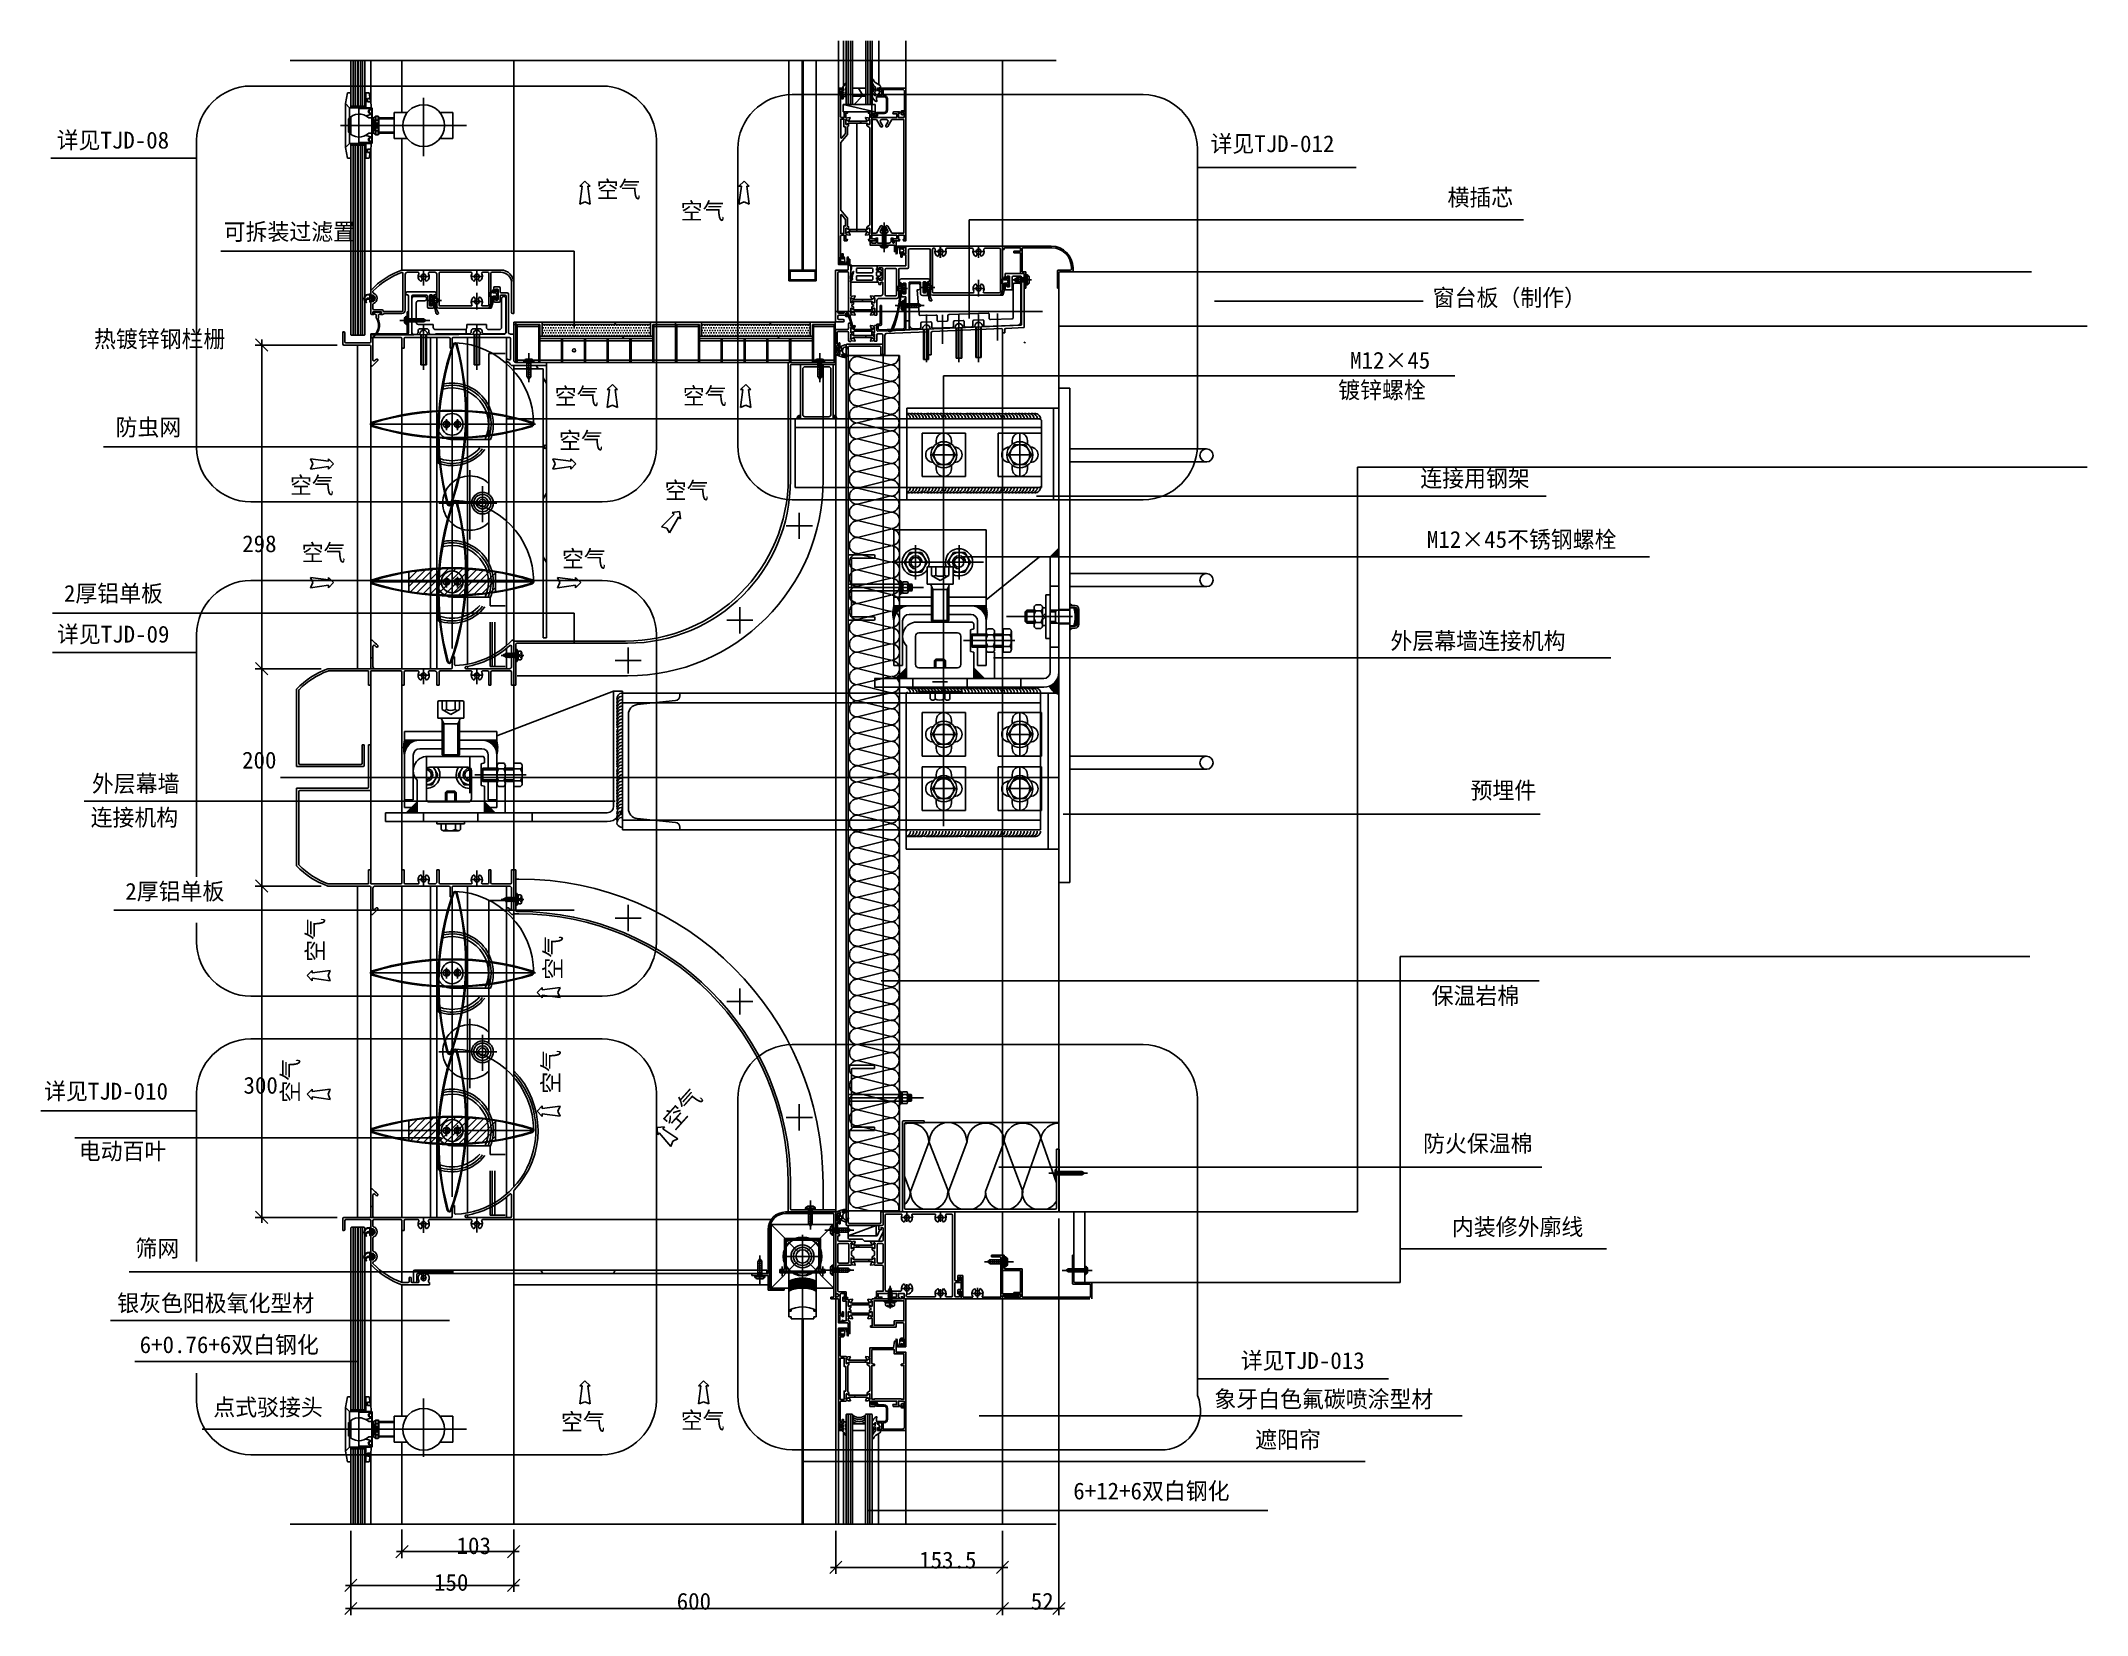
# Model space of a CAD drawing. Header units: metres. Extents: x 4816 to 6700, y 2423 to 3872.
import ezdxf

# ---------------------------------------------------------------- set-up
doc = ezdxf.new("R2010")
doc.units = ezdxf.units.M
for name, color, linetype in [('1', 1, 'Continuous'), ('10', 1, 'Continuous'), ('3', 5, 'Continuous'), ('4', 4, 'Continuous'), ('6', 6, 'Continuous'), ('CASTFIX', 1, 'Continuous'), ('DIM', 4, 'Continuous'), ('EXTRN', 3, 'Continuous'), ('GOMMA', 3, 'Continuous'), ('GROSSA', 4, 'Continuous'), ('H', 4, 'Continuous'), ('SCREW', 6, 'Continuous'), ('五金件', 1, 'Continuous'), ('型材', 1, 'Continuous'), ('填充', 1, 'Continuous'), ('点划线', 1, 'Continuous'), ('玻璃', 7, 'Continuous'), ('胶条', 6, 'Continuous'), ('虚线', 5, 'Continuous'), ('附件', 5, 'Continuous'), ('隔热条', 3, 'Continuous')]:
    doc.layers.add(name, color=color, linetype=linetype)

msp = doc.modelspace()

# ---------------------------------------------------------------- texts
at = {"layer": '1'}
for p in [(5327.48, 3727.24), (5404.76, 3707.35), (5288.8, 3536.83), (5406.72, 3537.1), (5292.77, 3496.04), (5044.95, 3454.88), (5390.1, 3450.15), (5055.7, 3392.83), (5295.44, 3387.21), (5294.61, 2592.87), (5404.87, 2594.2)]:
    msp.add_text('空气', height=15.5, dxfattribs=at).set_placement(p)
for rotation, p in [(90, (5075.95, 3024.02)), (90, (5294.86, 3007.62)), (90, (5292.91, 2902.53)), (90, (5053.05, 2894.35)), (48.2, (5398.63, 2868.27))]:
    msp.add_text('空气', height=15.5, rotation=rotation, dxfattribs=at).set_placement(p)
at = {"layer": '10'}
msp.add_text('6+12+6双白钢化', height=15.5, dxfattribs=at).set_placement((5766.17, 2529.18, -289.87))
at = {"layer": '10', "char_height": 15.5, "attachment_point": 1}
for s, insert in [('详见TJD-08', (4830.12, 3788.06)), ('详见TJD-012', (5892.51, 3784.74)), ('横插芯', (6110.75, 3735.37)), ('窗台板（制作）', (6097.19, 3643.1)), ('连接用钢架', (6085.72, 3476.68)), ('\\A1;298', (5000.98, 3416.56)), ('详见TJD-09', (4830.43, 3333.32)), ('\\A1;200', (5000.88, 3217.42)), ('预埋件', (6131.98, 3189.54)), ('保温岩棉', (6096.16, 3000.57)), ('详见TJD-010', (4818.55, 2912.64)), ('\\A1;300', (5002.16, 2918.1)), ('防火保温棉', (6088.28, 2864.48)), ('内装修外廓线', (6114.84, 2787.77)), ('详见TJD-013', (5920.37, 2664.71)), ('点式驳接头', (4974.41, 2621.77)), ('遮阳帘', (5933.65, 2591.84)), ('\\A1;103', (5198.34, 2494.32)), ('\\A1;153.5', (5624.29, 2481.11)), ('\\A1;150', (5177.61, 2460.59)), ('\\A1;600', (5401.03, 2443.2)), ('\\A1;52', (5727.03, 2443.2))]:
    msp.add_mtext(s, dxfattribs=dict(at, insert=insert))
at = {"layer": '4'}
for s, p in [('M12×45', (6021.08, 3569.93)), ('镀锌螺栓', (6010.1, 3542.56)), ('M12×45不锈钢螺栓', (6091.8, 3405.02)), ('外层幕墙连接机构', (6058.26, 3311.6)), ('外层幕墙', (4862.62, 3180.24)), ('连接机构', (4861.43, 3149.11)), ('银灰色阳极氧化型材', (4885.91, 2702.07)), ('6+0.76+6双白钢化', (4906.56, 2663.84)), ('象牙白色氟碳喷涂型材', (5896.14, 2613.76))]:
    msp.add_text(s, height=15.5, dxfattribs=at).set_placement(p)
at = {"layer": '4', "char_height": 15.5, "attachment_point": 1}
for s, insert in [('可拆装过滤置', (4983.95, 3703.75)), ('热镀锌钢栏栅', (4864.54, 3605)), ('防虫网', (4884.31, 3523.83)), ('2厚铝单板', (4836.82, 3370.85)), ('2厚铝单板', (4893.33, 3096.62)), ('电动百叶', (4850.52, 2857.4)), ('筛网', (4902.68, 2768))]:
    msp.add_mtext(s, dxfattribs=dict(at, insert=insert))

# ---------------------------------------------------------------- blocks, each defined once
blk = doc.blocks.new('_ArchTick')
at = {"color": 0, "linetype": 'ByBlock'}
blk.add_lwpolyline([(-0.5, -0.5), (0.5, 0.5)], dxfattribs=at)
blk = doc.blocks.new('10X12')
at = {"layer": 'CASTFIX'}
for p, q in [((-4.5, 0), (-4.5, 1.25)), ((-4.5, 1.25), (4.5, 1.25)), ((-4.5, 0), (4.5, 0)), ((-1.75, 0), (-1.75, -13.22)), ((-1.5, 3), (-0.7, 3)), ((-0.5, 2.25), (-0.7, 3)), ((-0.5, 2.25), (0.5, 2.25)), ((0.5, 2.25), (0.7, 3)), ((0.7, 3), (1.5, 3)), ((1.75, 0), (1.75, -12.74)), ((4.5, 0), (4.5, 1.25)), ((-2.19, -1.27), (2.32, -0.67)), ((-2.19, -3.27), (2.32, -2.67)), ((-2.19, -5.27), (2.32, -4.67)), ((-2.19, -7.27), (2.32, -6.67)), ((-2.19, -9.27), (2.32, -8.67)), ((-2.19, -11.27), (2.32, -10.67)), ((-2.19, -13.27), (2.32, -12.67)), ((-1.75, -13.22), (0, -15.43)), ((0, -15.43), (1.75, -12.74))]:
    blk.add_line(p, q, dxfattribs=at)
at = {"layer": 'CASTFIX', "color": 8}
blk.add_line((0, -18.34), (0, 8.33), dxfattribs=at)
at = {"layer": 'CASTFIX'}
for centre, start, end in [((-1.85, 0.15), 82.98, 157.54), ((1.85, 0.15), 22.46, 97.02)]:
    blk.add_arc(centre, 2.87, start, end, dxfattribs=at)
blk = doc.blocks.new('CONC-PIN')
at = {"layer": 'SCREW', "color": 10}
blk.add_line((-6.75, 0), (28.82, 0), dxfattribs=at)
at = {"layer": 'SCREW', "color": 6}
for p, q in [((-0.8, -2.9), (-0.8, 2.9)), ((-0.3, 3.4), (0, 3.4)), ((0, -3.4), (0, 3.4)), ((0, 1.5), (23.74, 1.5)), ((26.14, 0), (23.74, 1.5)), ((26.14, 0), (23.74, -1.5)), ((-0.3, -3.4), (0, -3.4)), ((0, -1.5), (23.74, -1.5))]:
    blk.add_line(p, q, dxfattribs=at)
for centre, start, end in [((-0.3, 2.9), 90, 180), ((-0.3, -2.9), 180, 270)]:
    blk.add_arc(centre, 0.5, start, end, dxfattribs=at)
blk = doc.blocks.new('M592')
blk.add_lwpolyline([(113.95, 24.96), (113.95, -5.82, -0.4), (112.98, -6.82), (92.98, -7.51, -0.42), (91.95, -6.51), (91.95, -2.58, 0.42), (90.91, -1.58), (54.91, -2.84, 0.4), (53.95, -3.84), (53.95, -7.91, -0.4), (52.98, -8.91), (44.98, -9.19, -0.42), (43.95, -8.19), (43.95, -4.26, 0.42), (42.91, -3.26), (28.47, -3.76, -0.4), (27.44, -2.85), (25.45, 19.88), (26.45, 19.88, 0.41), (28.45, 21.88), (28.45, 23.88, 0.41), (26.45, 25.88), (20.45, 25.88, 0.41), (18.45, 23.88), (18.45, -12.5, 0.42), (22.07, -15.99), (27.98, -15.79, 0.4), (28.95, -14.79), (28.95, -10.72, -0.4), (29.91, -9.72), (37.91, -9.44, -0.42), (38.95, -10.44), (38.95, -14.37, 0.42), (39.98, -15.37), (57.98, -14.74, 0.4), (58.95, -13.74), (58.95, -9.67, -0.4), (59.91, -8.67), (67.91, -8.39, -0.42), (68.95, -9.39), (68.95, -13.32, 0.42), (69.98, -14.32), (75.98, -14.11, 0.4), (76.95, -13.11), (76.95, -9.04, -0.4), (77.91, -8.04), (85.91, -7.76, -0.42), (86.95, -8.76), (86.95, -12.69, 0.42), (87.98, -13.69), (118.53, -12.63, 0.4), (120.95, -10.13), (120.95, 24.96, 0.41), (119.95, 25.96), (114.95, 25.96, 0.41)], format="xyb", close=True)

# ---------------------------------------------------------------- hatches: boundary and pattern name
h = msp.add_hatch()
h.set_pattern_fill('HEX', scale=15)
h.paths.add_polyline_path([(5278.03, 3322.32), (5281.03, 3322.32), (5281.03, 3523.72), (5278.03, 3523.72)])
h.paths.add_polyline_path([(5281.03, 3572.72), (5266.68, 3572.72), (5266.68, 3569.72), (5278.03, 3569.72), (5278.03, 3523.72), (5281.03, 3523.72)])
h = msp.add_hatch()
h.set_pattern_fill('SOLID')
h.paths.add_polyline_path([(5744.98, 3396.7), (5752.98, 3396.7), (5752.98, 3404.7)])
h = msp.add_hatch()
h.set_pattern_fill('SOLID')
h.paths.add_polyline_path([(5615.03, 3351.7), (5601.03, 3351.7, 0.13), (5601.03, 3337.7, -0.41)])
h = msp.add_hatch()
h.set_pattern_fill('SOLID')
h.paths.add_polyline_path([(5672.03, 3351.7), (5686.03, 3351.7, -0.13), (5686.03, 3337.7, 0.41)])
h = msp.add_hatch()
h.set_pattern_fill('SOLID')
h.paths.add_polyline_path([(5612.53, 3294.7), (5602.53, 3284.7), (5612.53, 3284.7)])
h = msp.add_hatch()
h.set_pattern_fill('SOLID')
h.paths.add_polyline_path([(5674.53, 3294.7), (5684.53, 3284.7), (5674.53, 3284.7)])
h = msp.add_hatch()
h.set_pattern_fill('SOLID')
h.paths.add_polyline_path([(5752.98, 3270.35), (5752.98, 3290.7, -0.3), (5744.42, 3277.8, 0.25)])
h = msp.add_hatch()
h.set_pattern_fill('SOLID')
h.paths.add_polyline_path([(5164.52, 3228.11), (5150.52, 3228.11, 0.13), (5150.52, 3214.11, -0.41)])
h = msp.add_hatch()
h.set_pattern_fill('SOLID')
h.paths.add_polyline_path([(5221.52, 3228.11), (5235.52, 3228.11, -0.13), (5235.52, 3214.11, 0.41)])
h = msp.add_hatch()
h.set_pattern_fill('SOLID')
h.paths.add_polyline_path([(5162.02, 3171.11), (5152.02, 3161.11), (5162.02, 3161.11)])
h = msp.add_hatch()
h.set_pattern_fill('SOLID')
h.paths.add_polyline_path([(5224.02, 3171.11), (5234.02, 3161.11), (5224.02, 3161.11)])
h = msp.add_hatch()
h.set_pattern_fill('HEX', scale=15)
h.paths.add_polyline_path([(5484.13, 2737.19), (5484.13, 2740.19), (5159.8, 2740.19, 0.41), (5158.8, 2739.19), (5158.8, 2728.72), (5161.8, 2728.72), (5161.8, 2736.19, -0.41), (5162.8, 2737.19)])
at = {"layer": '1'}
h = msp.add_hatch(dxfattribs=at)
h.set_pattern_fill('ANSI38', scale=6)
h.paths.add_polyline_path([(5101.03, 3810.12), (5101.03, 3811.62, 1), (5101.53, 3811.62), (5113.58, 3811.62), (5113.58, 3810.12)])
h = msp.add_hatch(dxfattribs=at)
h.set_pattern_fill('ANSI38', scale=6)
h.paths.add_polyline_path([(5113.79, 3810.12), (5114.79, 3810.12), (5114.79, 3823.72), (5113.79, 3823.72)])
h = msp.add_hatch(dxfattribs=at)
h.set_pattern_fill('ANSI38', scale=6)
h.paths.add_polyline_path([(5113.79, 3823.72), (5114.79, 3823.72), (5114.79, 3810.12), (5113.79, 3810.12)])
h = msp.add_hatch(dxfattribs=at)
h.set_pattern_fill('ANSI38', scale=6)
h.paths.add_polyline_path([(5101.03, 3777.32), (5101.03, 3775.82, -1), (5101.53, 3775.82), (5113.79, 3775.82), (5113.79, 3777.32)])
h = msp.add_hatch(dxfattribs=at)
h.set_pattern_fill('ANSI38', scale=6)
h.paths.add_polyline_path([(5113.79, 3763.72), (5114.79, 3763.72), (5114.79, 3777.32), (5113.79, 3777.32)])
h = msp.add_hatch(dxfattribs=at)
h.set_pattern_fill('ZIGZAG', scale=20)
h.paths.add_polyline_path([(5243.79, 3603.97), (5243.79, 3610.72), (5239.79, 3610.72), (5239.79, 3607.97, -0.41), (5237.79, 3605.97), (5227.86, 3605.97, -0.41), (5225.86, 3607.97), (5225.86, 3610.72), (5217.03, 3610.72), (5217.03, 3606.72), (5219.86, 3606.72, -0.41), (5221.86, 3604.72), (5221.86, 3603.97, 0.41), (5223.86, 3601.97), (5241.79, 3601.97, 0.41)])
h.paths.add_polyline_path([(5243.79, 3634.48, 0.41), (5241.79, 3636.48, 0.41), (5239.79, 3634.48), (5239.79, 3610.72), (5243.79, 3610.72)])
h.paths.add_polyline_path([(5217.03, 3610.72), (5207.86, 3610.72), (5207.86, 3607.97, -0.41), (5205.86, 3605.97), (5178.86, 3605.97, -0.41), (5176.86, 3607.97), (5176.86, 3610.72), (5168.03, 3610.72), (5168.03, 3606.72), (5170.86, 3606.72, -0.41), (5172.86, 3604.72), (5172.86, 3603.32, 0.42), (5174.88, 3601.32), (5178.86, 3601.35), (5178.86, 3601.97), (5209.86, 3601.97, 0.41), (5211.86, 3603.97), (5211.86, 3604.72, -0.41), (5213.86, 3606.72), (5217.03, 3606.72)])
h.paths.add_polyline_path([(5168.03, 3610.72), (5163.28, 3610.72), (5157.28, 3610.72), (5157.28, 3603.27, 0.42), (5159.29, 3601.27), (5160.88, 3601.28, 0.41), (5162.86, 3603.28), (5162.86, 3604.72, -0.41), (5164.86, 3606.72), (5168.03, 3606.72)])
h.paths.add_polyline_path([(5161.28, 3630.48, -0.41), (5163.28, 3632.48), (5168.89, 3632.48, 0.41), (5170.89, 3634.48, 0.41), (5168.89, 3636.48), (5159.28, 3636.48, 0.41), (5157.28, 3634.48), (5157.28, 3615.76), (5161.28, 3615.76)])
h = msp.add_hatch(dxfattribs=at)
h.set_pattern_fill('ANSI31', scale=20)
h.paths.add_polyline_path([(5154.03, 3602.97, -0.41), (5152.04, 3600.97), (5159.04, 3601.02, -0.42), (5157.03, 3603.02), (5157.03, 3610.72), (5154.03, 3610.72)])
h = msp.add_hatch(dxfattribs=at)
h.set_pattern_fill('HONEY', scale=15)
h.paths.add_polyline_path([(5377.03, 3610.72), (5377.03, 3612.72), (5277.03, 3612.72), (5277.03, 3610.72)])
h.paths.add_polyline_path([(5379.03, 3597.72), (5379.03, 3599.72), (5275.03, 3599.72), (5275.03, 3597.72)])
h = msp.add_hatch(dxfattribs=at)
h.set_pattern_fill('DOTS', scale=1.5)
h.paths.add_polyline_path([(5277.03, 3610.72), (5277.03, 3599.72), (5377.03, 3599.72), (5377.03, 3610.72)])
h = msp.add_hatch(dxfattribs=at)
h.set_pattern_fill('HONEY', scale=15)
h.paths.add_polyline_path([(5524.03, 3612.72), (5424.03, 3612.72), (5424.03, 3610.72), (5524.03, 3610.72)])
h.paths.add_polyline_path([(5526.03, 3599.72), (5422.03, 3599.72), (5422.03, 3597.72), (5526.03, 3597.72)])
h = msp.add_hatch(dxfattribs=at)
h.set_pattern_fill('DOTS', scale=1.5)
h.paths.add_polyline_path([(5424.03, 3610.72), (5424.03, 3599.72), (5524.03, 3599.72), (5524.03, 3610.72)])
h = msp.add_hatch(dxfattribs=at)
h.set_pattern_fill('ANSI31', scale=10)
h.paths.add_polyline_path([(5121.29, 3303.67), (5118.29, 3303.67, -0.41), (5119.29, 3302.67), (5119.29, 3298.67), (5122.29, 3298.67, -0.41), (5121.29, 3299.67)])
h = msp.add_hatch(dxfattribs=at)
h.set_pattern_fill('ANSI31', scale=10)
h.paths.add_polyline_path([(5121.29, 3298.42), (5118.29, 3298.42, -0.41), (5119.29, 3297.42), (5119.29, 3293.42), (5122.29, 3293.42, -0.41), (5121.29, 3294.42)])
h = msp.add_hatch(dxfattribs=at)
h.set_pattern_fill('ANSI31', scale=10)
h.paths.add_polyline_path([(5121.29, 2798.72), (5118.29, 2798.72, -0.41), (5119.29, 2797.72), (5119.29, 2793.72), (5122.29, 2793.72, -0.41), (5121.29, 2794.72)])
h = msp.add_hatch(dxfattribs=at)
h.set_pattern_fill('ANSI31', scale=10)
h.paths.add_polyline_path([(5121.29, 2793.46), (5118.29, 2793.46, -0.41), (5119.29, 2792.46), (5119.29, 2788.46), (5122.29, 2788.46, -0.41), (5121.29, 2789.46)])
h = msp.add_hatch(dxfattribs=at)
h.set_pattern_fill('ANSI38', scale=6)
h.paths.add_polyline_path([(5113.79, 2610.12), (5114.79, 2610.12), (5114.79, 2623.72), (5113.79, 2623.72)])
h = msp.add_hatch(dxfattribs=at)
h.set_pattern_fill('ANSI38', scale=6)
h.paths.add_polyline_path([(5101.03, 2610.12), (5101.03, 2611.62, 1), (5101.53, 2611.62), (5113.79, 2611.62), (5113.79, 2610.12)])
h = msp.add_hatch(dxfattribs=at)
h.set_pattern_fill('ANSI38', scale=6)
h.paths.add_polyline_path([(5101.03, 2577.32), (5101.03, 2575.82, -1), (5101.53, 2575.82), (5113.58, 2575.82), (5113.58, 2577.32)])
h = msp.add_hatch(dxfattribs=at)
h.set_pattern_fill('ANSI38', scale=6)
h.paths.add_polyline_path([(5113.79, 2563.72), (5114.79, 2563.72), (5114.79, 2577.32), (5113.79, 2577.32)])
h = msp.add_hatch(dxfattribs=at)
h.set_pattern_fill('ANSI38', scale=6)
h.paths.add_polyline_path([(5113.79, 2563.72), (5114.79, 2563.72), (5114.79, 2577.32), (5113.79, 2577.32)])
at = {"layer": 'DIM'}
h = msp.add_hatch(dxfattribs=at)
h.set_pattern_fill('ANSI31', scale=16.88)
h.paths.add_polyline_path([(5769.72, 3334.58, -0.41), (5768.03, 3332.89), (5762.96, 3332.89), (5762.96, 3331.21), (5768.01, 3331.21, 0.41), (5771.39, 3334.58), (5771.39, 3341.7), (5769.72, 3341.7)])
h.paths.add_polyline_path([(5771.39, 3348.5, 0.41), (5768.01, 3351.87), (5762.96, 3351.87), (5762.96, 3350.19), (5768.03, 3350.19, -0.41), (5769.72, 3348.5), (5769.72, 3341.7), (5771.39, 3341.7)])
at = {"layer": 'H'}
h = msp.add_hatch(dxfattribs=at)
h.set_pattern_fill('ANSI31', scale=1.5)
h.paths.add_polyline_path([(5234.33, 3382.29, 0.05), (5194.33, 3385.92), (5194.33, 3373.72), (5234.33, 3373.72)])
h.paths.add_polyline_path([(5234.33, 3373.72), (5194.33, 3373.72), (5194.33, 3361.52, 0.05), (5234.33, 3365.15)])
h.paths.add_polyline_path([(5194.33, 3385.92, 0.05), (5154.33, 3382.29), (5154.33, 3373.72), (5194.33, 3373.72)])
h.paths.add_polyline_path([(5194.33, 3373.72), (5154.33, 3373.72), (5154.33, 3365.15, 0.05), (5194.33, 3361.52)])
h = msp.add_hatch(dxfattribs=at)
h.set_pattern_fill('ANSI31', scale=1.5)
h.paths.add_polyline_path([(5234.33, 2877.29, 0.05), (5194.33, 2880.92), (5194.33, 2868.72), (5234.33, 2868.72)])
h.paths.add_polyline_path([(5234.33, 2868.72), (5194.33, 2868.72), (5194.33, 2856.52, 0.05), (5234.33, 2860.15)])
h.paths.add_polyline_path([(5194.33, 2880.92, 0.05), (5154.33, 2877.29), (5154.33, 2868.72), (5194.33, 2868.72)])
h.paths.add_polyline_path([(5194.33, 2868.72), (5154.33, 2868.72), (5154.33, 2860.15, 0.05), (5194.33, 2856.52)])
at = {"layer": '玻璃'}
h = msp.add_hatch(dxfattribs=at)
h.set_pattern_fill('HONEY', scale=10)
h.paths.add_polyline_path([(5563.06, 3828.22), (5563.06, 3820.72), (5575.06, 3820.72), (5575.06, 3828.22)])
h = msp.add_hatch(dxfattribs=at)
h.set_pattern_fill('ANSI37', scale=15)
h.paths.add_polyline_path([(5575.06, 3820.72), (5563.06, 3820.72), (5563.06, 3813.72), (5562.56, 3813.22), (5575.56, 3813.22), (5575.06, 3813.72)])
at = {"layer": '隔热条'}
h = msp.add_hatch(dxfattribs=at)
h.set_pattern_fill('ANSI38', scale=5)
h.paths.add_polyline_path([(5575.6, 3797.74, 0.13), (5576.2, 3797.9), (5576.43, 3798.03), (5576.47, 3798.01, 0.58), (5576.78, 3798.17), (5576.78, 3798.24), (5578, 3798.94), (5578.36, 3798.94, -0.41), (5578.76, 3798.54), (5578.76, 3795.14, -0.41), (5578.36, 3794.74), (5578, 3794.74), (5577.04, 3795.29), (5576.56, 3795.58, 0.09), (5576.5, 3795.6), (5576.2, 3795.78, 0.13), (5575.6, 3795.94), (5559.92, 3795.94, 0.13), (5559.32, 3795.78), (5559.02, 3795.61, 0.09), (5558.95, 3795.58), (5558.43, 3795.26), (5557.52, 3794.74), (5557.16, 3794.74, -0.41), (5556.76, 3795.14), (5556.76, 3798.54, -0.41), (5557.16, 3798.94), (5557.52, 3798.94), (5558.74, 3798.24), (5558.74, 3798.17, 0.58), (5559.05, 3798.01), (5559.09, 3798.03), (5559.32, 3797.9, 0.13), (5559.92, 3797.74)])
h.paths.add_polyline_path([(5575.6, 3698, 0.13), (5576.2, 3698.16), (5576.5, 3698.33, 0.09), (5576.56, 3698.35), (5577.04, 3698.64), (5578, 3699.2), (5578.36, 3699.2, -0.41), (5578.76, 3698.8), (5578.76, 3695.4, -0.41), (5578.36, 3695), (5578, 3695), (5576.78, 3695.7), (5576.78, 3695.77, 0.58), (5576.47, 3695.93), (5576.43, 3695.9), (5576.2, 3696.04, 0.13), (5575.6, 3696.2), (5559.92, 3696.2, 0.13), (5559.32, 3696.04), (5559.09, 3695.9), (5559.05, 3695.93, 0.58), (5558.74, 3695.77), (5558.74, 3695.7), (5557.52, 3695), (5557.16, 3695, -0.41), (5556.76, 3695.4), (5556.76, 3698.8, -0.41), (5557.16, 3699.2), (5557.52, 3699.2), (5558.53, 3698.61), (5558.95, 3698.36, 0.08), (5559.01, 3698.33), (5559.32, 3698.16, 0.13), (5559.92, 3698)])
h = msp.add_hatch(dxfattribs=at)
h.set_pattern_fill('ANSI38', scale=5)
h.paths.add_polyline_path([(5580.17, 3631.7, -0.13), (5580.77, 3631.54), (5581.07, 3631.37, -0.09), (5581.14, 3631.34), (5581.61, 3631.06), (5582.57, 3630.5), (5582.93, 3630.5, 0.41), (5583.33, 3630.89), (5583.33, 3634.31, 0.41), (5582.93, 3634.7), (5582.57, 3634.7), (5581.36, 3634), (5581.35, 3633.93, -0.58), (5581.05, 3633.77), (5581, 3633.8), (5580.77, 3633.66, -0.13), (5580.17, 3633.5), (5564.5, 3633.5, -0.13), (5563.9, 3633.66), (5563.66, 3633.8), (5563.62, 3633.77, -0.58), (5563.32, 3633.93), (5563.31, 3634), (5562.09, 3634.7), (5561.73, 3634.7, 0.41), (5561.33, 3634.3), (5561.33, 3630.9, 0.41), (5561.73, 3630.5), (5562.09, 3630.5), (5563.05, 3631.05), (5563.53, 3631.34, -0.09), (5563.6, 3631.37), (5563.9, 3631.54, -0.13), (5564.5, 3631.7)])
h = msp.add_hatch(dxfattribs=at)
h.set_pattern_fill('ANSI38', scale=5)
h.paths.add_polyline_path([(5562.09, 3625.46), (5561.73, 3625.46, 0.41), (5561.33, 3625.06), (5561.33, 3621.66, 0.41), (5561.73, 3621.26), (5562.09, 3621.26), (5563.31, 3621.96), (5563.32, 3622.03, -0.58), (5563.62, 3622.19), (5563.66, 3622.16), (5563.9, 3622.3, -0.13), (5564.5, 3622.46), (5580.17, 3622.46, -0.13), (5580.77, 3622.3), (5581, 3622.16), (5581.05, 3622.19, -0.58), (5581.35, 3622.03), (5581.36, 3621.96), (5582.57, 3621.26), (5582.93, 3621.26, 0.41), (5583.33, 3621.65), (5583.33, 3625.07, 0.41), (5582.93, 3625.46), (5582.57, 3625.46), (5581.61, 3624.9), (5581.14, 3624.62, -0.09), (5581.07, 3624.59), (5580.77, 3624.42, -0.13), (5580.17, 3624.26), (5564.5, 3624.26, -0.13), (5563.9, 3624.42), (5563.6, 3624.59, -0.09), (5563.53, 3624.62), (5563.05, 3624.91)])
h = msp.add_hatch(dxfattribs=at)
h.set_pattern_fill('ANSI38', scale=5)
h.paths.add_polyline_path([(5580.15, 3604.35, -0.13), (5580.75, 3604.19), (5581.05, 3604.01, -0.09), (5581.12, 3603.99), (5581.59, 3603.7), (5582.55, 3603.15), (5582.91, 3603.15, 0.41), (5583.31, 3603.54), (5583.31, 3606.95, 0.41), (5582.91, 3607.35), (5582.55, 3607.35), (5581.34, 3606.64), (5581.33, 3606.57, -0.58), (5581.03, 3606.41), (5580.98, 3606.44), (5580.75, 3606.31, -0.13), (5580.15, 3606.15), (5564.48, 3606.15, -0.13), (5563.88, 3606.31), (5563.64, 3606.44), (5563.6, 3606.41, -0.58), (5563.3, 3606.57), (5563.29, 3606.64), (5562.07, 3607.35), (5561.71, 3607.35, 0.41), (5561.31, 3606.95), (5561.31, 3603.55, 0.41), (5561.71, 3603.15), (5562.07, 3603.15), (5563.03, 3603.7), (5563.51, 3603.99, -0.09), (5563.58, 3604.01), (5563.88, 3604.19, -0.13), (5564.48, 3604.35)])
h = msp.add_hatch(dxfattribs=at)
h.set_pattern_fill('ANSI38', scale=5)
h.paths.add_polyline_path([(5562.07, 3601.65), (5561.71, 3601.65, 0.41), (5561.31, 3601.25), (5561.31, 3597.85, 0.41), (5561.71, 3597.45), (5562.07, 3597.45), (5563.29, 3598.16), (5563.3, 3598.23, -0.58), (5563.6, 3598.39), (5563.64, 3598.36), (5563.88, 3598.49, -0.13), (5564.48, 3598.65), (5580.15, 3598.65, -0.13), (5580.75, 3598.49), (5580.98, 3598.36), (5581.03, 3598.39, -0.58), (5581.33, 3598.23), (5581.34, 3598.16), (5582.55, 3597.45), (5582.91, 3597.45, 0.41), (5583.31, 3597.85), (5583.31, 3601.26, 0.41), (5582.91, 3601.65), (5582.55, 3601.65), (5581.59, 3601.1), (5581.12, 3600.81, -0.09), (5581.05, 3600.79), (5580.75, 3600.61, -0.13), (5580.15, 3600.45), (5564.48, 3600.45, -0.13), (5563.88, 3600.61), (5563.58, 3600.79, -0.09), (5563.51, 3600.81), (5563.03, 3601.1)])
h = msp.add_hatch(dxfattribs=at)
h.set_pattern_fill('ANSI38', scale=5)
h.paths.add_polyline_path([(5580.38, 2761.44, -0.13), (5580.98, 2761.28), (5581.28, 2761.11, -0.09), (5581.34, 2761.08), (5581.82, 2760.79), (5582.78, 2760.24), (5583.14, 2760.24, 0.41), (5583.54, 2760.63), (5583.54, 2764.05, 0.41), (5583.14, 2764.44), (5582.78, 2764.44), (5581.56, 2763.74), (5581.56, 2763.67, -0.58), (5581.25, 2763.51), (5581.21, 2763.53), (5580.98, 2763.4, -0.13), (5580.38, 2763.24), (5564.7, 2763.24, -0.13), (5564.1, 2763.4), (5563.87, 2763.53), (5563.83, 2763.51, -0.58), (5563.52, 2763.67), (5563.52, 2763.74), (5562.3, 2764.44), (5561.94, 2764.44, 0.41), (5561.54, 2764.04), (5561.54, 2760.64, 0.41), (5561.94, 2760.24), (5562.3, 2760.24), (5563.26, 2760.79), (5563.74, 2761.08, -0.09), (5563.8, 2761.11), (5564.1, 2761.28, -0.13), (5564.7, 2761.44)])
h = msp.add_hatch(dxfattribs=at)
h.set_pattern_fill('ANSI38', scale=5)
h.paths.add_polyline_path([(5562.3, 2751.2), (5561.94, 2751.2, 0.41), (5561.54, 2750.8), (5561.54, 2747.4, 0.41), (5561.94, 2747), (5562.3, 2747), (5563.52, 2747.7), (5563.52, 2747.77, -0.58), (5563.83, 2747.93), (5563.87, 2747.9), (5564.1, 2748.04, -0.13), (5564.7, 2748.2), (5580.38, 2748.2, -0.13), (5580.98, 2748.04), (5581.21, 2747.9), (5581.25, 2747.93, -0.58), (5581.56, 2747.77), (5581.56, 2747.7), (5582.78, 2747), (5583.14, 2747, 0.41), (5583.54, 2747.39), (5583.54, 2750.81, 0.41), (5583.14, 2751.2), (5582.78, 2751.2), (5581.82, 2750.64), (5581.34, 2750.36, -0.09), (5581.28, 2750.33), (5580.98, 2750.16, -0.13), (5580.38, 2750), (5564.7, 2750, -0.13), (5564.1, 2750.16), (5563.8, 2750.33, -0.09), (5563.74, 2750.36), (5563.26, 2750.64)])
h = msp.add_hatch(dxfattribs=at)
h.set_pattern_fill('ANSI38', scale=5)
h.paths.add_polyline_path([(5575.84, 2657.24, 0.13), (5576.44, 2657.4), (5576.67, 2657.53), (5576.71, 2657.51, 0.58), (5577.02, 2657.67), (5577.02, 2657.74), (5578.24, 2658.44), (5578.6, 2658.44, -0.41), (5579, 2658.04), (5579, 2654.64, -0.41), (5578.6, 2654.24), (5578.24, 2654.24), (5577.28, 2654.79), (5576.81, 2655.08, 0.09), (5576.74, 2655.11), (5576.44, 2655.28, 0.13), (5575.84, 2655.44), (5560.16, 2655.44, 0.13), (5559.56, 2655.28), (5559.26, 2655.11, 0.09), (5559.2, 2655.08), (5558.72, 2654.79), (5557.76, 2654.24), (5557.4, 2654.24, -0.41), (5557, 2654.63), (5557, 2658.05, -0.41), (5557.4, 2658.44), (5557.76, 2658.44), (5558.98, 2657.74), (5558.98, 2657.67, 0.58), (5559.29, 2657.51), (5559.33, 2657.53), (5559.56, 2657.4, 0.13), (5560.16, 2657.24)])
h.paths.add_polyline_path([(5560.16, 2623.2, 0.13), (5559.56, 2623.04), (5559.33, 2622.9), (5559.29, 2622.93, 0.58), (5558.98, 2622.77), (5558.98, 2622.7), (5557.76, 2622), (5557.4, 2622, -0.41), (5557, 2622.39), (5557, 2625.81, -0.41), (5557.4, 2626.2), (5557.76, 2626.2), (5558.72, 2625.64), (5559.2, 2625.36, 0.09), (5559.26, 2625.33), (5559.56, 2625.16, 0.13), (5560.16, 2625), (5575.84, 2625, 0.13), (5576.44, 2625.16), (5576.74, 2625.33, 0.09), (5576.81, 2625.36), (5577.28, 2625.64), (5578.24, 2626.2), (5578.6, 2626.2, -0.41), (5579, 2625.8), (5579, 2622.4, -0.41), (5578.6, 2622), (5578.24, 2622), (5577.02, 2622.7), (5577.02, 2622.77, 0.58), (5576.71, 2622.93), (5576.67, 2622.9), (5576.44, 2623.04, 0.13), (5575.84, 2623.2)])

# ---------------------------------------------------------------- linework, layer by layer
for p, q in [((5550.06, 3828.22), (5550.06, 3871.62)), ((5554.56, 3829.68), (5554.56, 3871.62)), ((5587.06, 3831.26), (5587.06, 3871.62)), ((5612.06, 3871.62), (5612.06, 3828.22)), ((5504.39, 3853.53), (5504.39, 3660.72)), ((5529.39, 3853.53), (5529.39, 3660.29)), ((5580.85, 3853.53), (5580.85, 3689.81)), ((5701.03, 3853.53), (5701.03, 3639.65)), ((5554.19, 3813.22), (5583.62, 3806.22)), ((5554.19, 3813.22), (5583.69, 3813.22)), ((5554.19, 3813.22), (5554.19, 3806.22)), ((5583.62, 3806.22), (5554.19, 3806.22)), ((5583.69, 3806.22), (5583.69, 3813.22)), ((5580.85, 3714.47), (5580.85, 3695.82)), ((5580.85, 3694.81), (5580.85, 3689.81)), ((5593.81, 3689.54), (5590.2, 3689.05)), ((5612.06, 3682.72), (5701.06, 3682.72)), ((5614.56, 3663.22), (5614.56, 3679.22)), ((5615.56, 3680.22), (5633.59, 3680.22)), ((5634.56, 3638.92), (5634.56, 3679.22)), ((5634.59, 3638.92), (5634.59, 3679.22)), ((5636.56, 3640.65), (5636.56, 3679.72)), ((5636.59, 3640.65), (5636.59, 3679.72)), ((5637.56, 3680.72), (5638.13, 3680.72)), ((5637.59, 3680.72), (5638.16, 3680.72)), ((5638.8, 3677.71), (5649.1, 3677.71)), ((5638.82, 3677.71), (5649.12, 3677.71)), ((5642.82, 3675.76), (5641.37, 3673.25)), ((5642.85, 3675.76), (5641.4, 3673.25)), ((5643.76, 3682.72), (5643.76, 3671.95)), ((5643.79, 3682.72), (5643.79, 3671.95)), ((5645.07, 3675.76), (5646.52, 3673.25)), ((5645.1, 3675.76), (5646.55, 3673.25)), ((5649.76, 3680.72), (5673.18, 3680.72)), ((5649.79, 3680.72), (5673.21, 3680.72)), ((5673.85, 3677.71), (5684.15, 3677.71)), ((5677.87, 3675.76), (5676.42, 3673.25)), ((5679, 3682.72), (5679, 3671.95)), ((5680.12, 3675.76), (5681.57, 3673.25)), ((5684.81, 3680.72), (5698.03, 3680.72)), ((5699.03, 3679.72), (5699.03, 3640.65)), ((5701.03, 3679.71), (5702.56, 3679.71)), ((5701.06, 3682.72), (5745.95, 3682.72)), ((5701.06, 3679.71), (5701.06, 3682.72)), ((5702.56, 3679.71), (5702.56, 3680.71)), ((5703.07, 3681.21), (5717.13, 3681.21)), ((5711.6, 3678.2), (5717.63, 3678.2)), ((5711.6, 3676.69), (5711.6, 3678.2)), ((5711.6, 3676.69), (5717.63, 3676.69)), ((5717.63, 3678.2), (5717.63, 3680.71)), ((5717.63, 3657.68), (5717.63, 3676.69)), ((5719.14, 3659.18), (5719.14, 3680.71)), ((5719.64, 3681.21), (5746.44, 3681.21)), ((5153.03, 3658.72), (5162.67, 3658.72)), ((5168.03, 3646.54), (5168.03, 3660.72)), ((5173.39, 3658.72), (5178.2, 3658.72)), ((5180.2, 3626.92), (5180.2, 3656.72)), ((5182.2, 3628.65), (5182.2, 3657.72)), ((5217.03, 3646.54), (5217.03, 3660.72)), ((5529.39, 3660.72), (5504.39, 3660.72)), ((5504.39, 3660.72), (5504.39, 3650.72)), ((5529.39, 3660.22), (5504.39, 3660.22)), ((5529.39, 3659.72), (5504.39, 3659.72)), ((5504.89, 3660.72), (5504.89, 3650.72)), ((5505.39, 3660.72), (5505.39, 3650.72)), ((5528.39, 3660.72), (5528.39, 3650.72)), ((5528.42, 3660.72), (5528.42, 3650.72)), ((5528.89, 3660.72), (5528.89, 3650.72)), ((5528.92, 3660.72), (5528.92, 3650.72)), ((5529.39, 3660.72), (5529.39, 3650.72)), ((5529.42, 3660.72), (5529.42, 3650.72)), ((5547.36, 3613.11), (5547.36, 3660.72)), ((5547.36, 3660.72), (5558.56, 3660.72)), ((5549.36, 3658.02), (5549.36, 3622.72)), ((5558.34, 3659.02), (5550.36, 3659.02)), ((5559.06, 3661.22), (5559.06, 3670.72)), ((5559.06, 3670.72), (5560.56, 3670.72)), ((5559.34, 3624.72), (5559.34, 3658.02)), ((5560.56, 3670.72), (5560.56, 3664.72)), ((5561.34, 3664.72), (5560.56, 3664.72)), ((5561.34, 3636.9), (5561.34, 3664.72)), ((5585.63, 3664.72), (5590.9, 3664.72)), ((5612.06, 3664.72), (5590.9, 3664.72)), ((5592.9, 3661.22), (5592.9, 3638.07)), ((5593.9, 3662.22), (5602.42, 3662.22)), ((5603.42, 3661.22), (5603.42, 3638.07)), ((5605.42, 3661.22), (5605.42, 3636.57)), ((5606.42, 3662.22), (5613.56, 3662.22)), ((5703.53, 3657.68), (5721.06, 3657.68)), ((5703.53, 3652.67), (5703.53, 3657.68)), ((5707.04, 3655.18), (5705.54, 3655.18)), ((5711.04, 3655.18), (5717.55, 3655.18)), ((5719.14, 3659.18), (5722.56, 3659.18)), ((5721.06, 3657.68), (5721.06, 3607.71)), ((5722.56, 3659.18), (5722.56, 3644.18)), ((5751.52, 3644.18), (5751.52, 3659.69)), ((5752.52, 3660.69), (5763.44, 3660.69)), ((5753.03, 3644.18), (5753.03, 3658.18)), ((5754.03, 3659.18), (5764.95, 3659.18)), ((5764.44, 3661.69), (5764.44, 3663.21)), ((5765.95, 3660.18), (5765.95, 3662.72)), ((5118.44, 3637.38), (5118.63, 3634.67)), ((5119.09, 3636.77), (5119.17, 3637.79)), ((5119.29, 3642.01), (5119.29, 3636.77)), ((5119.31, 3636.41), (5119.91, 3636.11)), ((5119.4, 3636.59), (5120, 3636.29)), ((5120.29, 3636.47), (5120.29, 3637.14)), ((5120.58, 3636.56), (5120.79, 3636.77)), ((5121.08, 3636.89), (5121.15, 3636.89)), ((5121.29, 3640.79), (5121.29, 3640.34)), ((5121.44, 3636.77), (5121.97, 3636.24)), ((5153.03, 3637.8), (5152.39, 3637.8)), ((5152.97, 3640.68), (5178.2, 3640.68)), ((5154.03, 3602.97), (5154.03, 3636.8)), ((5157.03, 3636.68), (5157.03, 3603.02)), ((5170.56, 3637.68), (5158.03, 3637.68)), ((5168.89, 3636.48), (5159.28, 3636.48)), ((5162.88, 3654.71), (5173.18, 3654.71)), ((5166.9, 3652.76), (5165.45, 3650.25)), ((5169.16, 3652.76), (5170.6, 3650.25)), ((5171.56, 3636.68), (5171.56, 3626.79)), ((5173.56, 3637.3), (5173.56, 3628.29)), ((5174.63, 3637.04), (5173.81, 3632.79)), ((5174.06, 3637.8), (5175.57, 3637.8)), ((5175.63, 3637.04), (5175.63, 3635.54)), ((5176.07, 3637.3), (5176.07, 3635.8)), ((5177.56, 3636.79), (5177.56, 3635.54)), ((5177.57, 3635.8), (5177.57, 3637.8)), ((5177.57, 3637.8), (5178.78, 3637.8)), ((5178.06, 3637.29), (5178.36, 3637.29)), ((5178.36, 3637.29), (5178.36, 3636.79)), ((5211.88, 3654.71), (5222.18, 3654.71)), ((5215.9, 3652.76), (5214.45, 3650.25)), ((5215.9, 3633.61), (5214.45, 3636.12)), ((5217.03, 3639.83), (5217.03, 3624.48)), ((5218.16, 3652.76), (5219.6, 3650.25)), ((5218.16, 3633.61), (5219.6, 3636.12)), ((5232.04, 3642.67), (5231.74, 3642.67)), ((5231.74, 3642.67), (5231.74, 3642.17)), ((5231.74, 3640.49), (5231.74, 3639.91)), ((5231.74, 3636.41), (5231.74, 3635.85)), ((5234.58, 3639.61), (5232.04, 3639.61)), ((5232.04, 3636.71), (5234.58, 3636.71)), ((5237.54, 3645.18), (5232.53, 3645.18)), ((5232.53, 3640.67), (5232.53, 3645.18)), ((5232.54, 3642.17), (5232.54, 3640.91)), ((5233.54, 3640.67), (5233.03, 3640.67)), ((5233.98, 3640.41), (5233.04, 3640.41)), ((5234.04, 3642.68), (5234.04, 3641.17)), ((5234.48, 3642.41), (5234.48, 3640.91)), ((5236.04, 3643.18), (5234.54, 3643.18)), ((5235.07, 3639.21), (5235.27, 3638.17)), ((5235.28, 3638.17), (5235.07, 3637.12)), ((5235.48, 3642.41), (5236.29, 3638.16)), ((5236.29, 3638.16), (5235.48, 3633.91)), ((5236.54, 3633.66), (5236.54, 3642.68)), ((5238.54, 3640.68), (5238.54, 3644.18)), ((5238.54, 3632.16), (5238.54, 3636.68)), ((5245.04, 3639.68), (5239.54, 3639.68)), ((5243.04, 3637.68), (5239.54, 3637.68)), ((5241.79, 3636.48), (5241.79, 3636.48)), ((5244.04, 3636.68), (5244.04, 3603.65)), ((5246.04, 3638.68), (5246.04, 3603.72)), ((5529.39, 3651.72), (5504.39, 3651.72)), ((5529.39, 3651.22), (5504.39, 3651.22)), ((5529.39, 3650.72), (5504.39, 3650.72)), ((5583.34, 3637.07), (5588.9, 3637.07)), ((5583.34, 3636.9), (5583.34, 3637.07)), ((5585.63, 3649.56), (5587.1, 3649.56)), ((5587.1, 3647.57), (5587.1, 3649.56)), ((5589.1, 3647.57), (5587.1, 3647.57)), ((5589.1, 3647.57), (5589.1, 3649.57)), ((5590.9, 3649.57), (5589.1, 3649.57)), ((5590.9, 3654.57), (5590.9, 3652.57)), ((5590.9, 3649.57), (5590.9, 3639.07)), ((5593.9, 3637.07), (5602.42, 3637.07)), ((5613.54, 3643.74), (5603.8, 3643.74)), ((5607.4, 3648.24), (5607.1, 3648.24)), ((5607.1, 3648.24), (5607.1, 3647.74)), ((5607.1, 3646.06), (5607.1, 3645.49)), ((5607.1, 3641.99), (5607.1, 3641.43)), ((5609.94, 3645.19), (5607.4, 3645.19)), ((5607.4, 3642.29), (5609.94, 3642.29)), ((5607.9, 3647.74), (5607.9, 3646.49)), ((5607.94, 3646.75), (5607.94, 3648.69)), ((5607.94, 3636.23), (5607.94, 3640.74)), ((5611.9, 3636.23), (5607.94, 3636.23)), ((5608.06, 3652.68), (5632.56, 3652.68)), ((5608.28, 3641.49), (5609.34, 3641.49)), ((5609.34, 3645.99), (5608.4, 3645.99)), ((5608.94, 3646.25), (5608.44, 3646.25)), ((5608.44, 3641.24), (5608.94, 3641.24)), ((5609.44, 3648.25), (5609.44, 3646.75)), ((5609.44, 3640.74), (5609.44, 3639.24)), ((5609.84, 3647.99), (5609.84, 3646.49)), ((5609.84, 3640.99), (5609.84, 3639.49)), ((5611.4, 3648.75), (5609.94, 3648.75)), ((5609.94, 3638.74), (5611.4, 3638.74)), ((5610.44, 3644.78), (5610.64, 3643.74)), ((5610.64, 3643.74), (5610.44, 3642.69)), ((5610.84, 3647.99), (5611.65, 3643.74)), ((5611.65, 3643.74), (5610.84, 3639.49)), ((5611.9, 3648.25), (5611.9, 3639.24)), ((5612.06, 3606.88), (5612.06, 3636.18)), ((5615.06, 3649.68), (5615.06, 3606.7)), ((5625.56, 3649.68), (5615.06, 3649.68)), ((5625.5, 3638.73), (5625.5, 3649.66)), ((5626.28, 3644.79), (5638.78, 3644.79)), ((5631.93, 3637.28), (5627.42, 3637.28)), ((5627.92, 3649.3), (5627.92, 3640.29)), ((5628.99, 3649.04), (5628.17, 3644.79)), ((5628.17, 3644.79), (5628.99, 3640.54)), ((5628.42, 3649.8), (5629.93, 3649.8)), ((5629.93, 3639.79), (5628.42, 3639.79)), ((5629.18, 3644.79), (5629.39, 3643.74)), ((5629.39, 3645.83), (5629.19, 3644.79)), ((5629.88, 3646.24), (5632.42, 3646.24)), ((5632.42, 3643.34), (5629.88, 3643.34)), ((5629.99, 3649.04), (5629.99, 3647.54)), ((5629.99, 3642.04), (5629.99, 3640.54)), ((5629.99, 3641.84), (5629.99, 3640.54)), ((5630.43, 3649.3), (5630.43, 3647.8)), ((5630.43, 3641.79), (5630.43, 3640.29)), ((5630.49, 3647.04), (5631.42, 3647.04)), ((5631.55, 3642.54), (5630.49, 3642.54)), ((5630.93, 3647.3), (5631.43, 3647.3)), ((5631.43, 3642.29), (5630.93, 3642.29)), ((5631.92, 3648.79), (5631.92, 3647.54)), ((5631.93, 3649.8), (5633.14, 3649.8)), ((5631.93, 3647.8), (5631.93, 3649.8)), ((5631.93, 3637.28), (5631.93, 3641.79)), ((5632.42, 3649.29), (5632.72, 3649.29)), ((5632.72, 3649.29), (5632.72, 3648.79)), ((5632.72, 3647.11), (5632.72, 3646.54)), ((5632.72, 3643.04), (5632.72, 3642.48)), ((5636.42, 3637.65), (5699.03, 3637.65)), ((5637.56, 3639.65), (5673.63, 3639.65)), ((5673.85, 3643.66), (5684.15, 3643.66)), ((5677.87, 3645.61), (5676.42, 3648.12)), ((5679, 3651.83), (5679, 3636.48)), ((5680.12, 3645.61), (5681.57, 3648.12)), ((5684.36, 3639.65), (5698.03, 3639.65)), ((5701.03, 3637.64), (5699.86, 3637.64)), ((5702.74, 3654.67), (5702.74, 3654.17)), ((5703.04, 3654.67), (5702.74, 3654.67)), ((5702.74, 3652.49), (5702.74, 3651.91)), ((5702.74, 3648.41), (5702.74, 3647.85)), ((5705.58, 3651.61), (5703.04, 3651.61)), ((5703.04, 3648.71), (5705.58, 3648.71)), ((5703.53, 3642.66), (5703.53, 3647.17)), ((5710.04, 3642.66), (5703.53, 3642.66)), ((5703.54, 3654.17), (5703.54, 3652.91)), ((5703.91, 3647.91), (5704.98, 3647.91)), ((5704.54, 3652.67), (5704.03, 3652.67)), ((5704.03, 3647.67), (5704.54, 3647.67)), ((5704.98, 3652.41), (5704.04, 3652.41)), ((5705.04, 3654.68), (5705.04, 3653.17)), ((5705.04, 3647.17), (5705.04, 3645.66)), ((5705.48, 3654.41), (5705.48, 3652.91)), ((5705.48, 3647.41), (5705.48, 3645.91)), ((5705.48, 3647.21), (5705.48, 3645.91)), ((5705.54, 3645.16), (5707.04, 3645.16)), ((5705.98, 3645.41), (5705.98, 3645.41)), ((5706.07, 3651.21), (5706.27, 3650.17)), ((5706.28, 3650.17), (5706.07, 3649.12)), ((5706.48, 3654.41), (5707.29, 3650.16)), ((5707.29, 3650.16), (5706.48, 3645.91)), ((5707.54, 3645.66), (5707.54, 3654.68)), ((5710.04, 3654.18), (5710.04, 3642.66)), ((5718.56, 3654.18), (5718.56, 3610.59)), ((5721.06, 3644.18), (5722.56, 3644.18)), ((5751.52, 3644.18), (5753.03, 3644.18)), ((5119.06, 3631.22), (5119.06, 3631.22)), ((5119.09, 3632.67), (5119.26, 3631.45)), ((5119.29, 3634.36), (5119.29, 3635.07)), ((5119.29, 3620.72), (5119.29, 3632.67)), ((5119.31, 3633.03), (5119.91, 3633.33)), ((5119.4, 3632.85), (5120, 3633.15)), ((5120.89, 3635.47), (5119.69, 3635.47)), ((5120.89, 3633.96), (5119.69, 3633.96)), ((5120.73, 3634.72), (5119.73, 3634.72)), ((5120.29, 3634.57), (5120.29, 3634.92)), ((5120.29, 3632.97), (5120.29, 3632.3)), ((5120.29, 3619.72), (5121.79, 3619.72)), ((5120.58, 3632.88), (5120.79, 3632.66)), ((5121.08, 3632.55), (5121.15, 3632.55)), ((5121.29, 3635.07), (5121.29, 3634.36)), ((5121.29, 3620.72), (5121.29, 3622.22)), ((5121.29, 3622.22), (5129.29, 3622.22)), ((5122.42, 3620.72), (5121.29, 3620.72)), ((5121.44, 3632.66), (5121.97, 3633.2)), ((5121.65, 3621.54), (5121.65, 3621.34)), ((5122.09, 3635.95), (5122.09, 3633.48)), ((5125, 3622.04), (5122.15, 3622.04)), ((5122.15, 3620.84), (5123.15, 3620.84)), ((5122.29, 3624.22), (5129.79, 3624.22)), ((5123.15, 3620.84), (5123.15, 3620.34)), ((5123.65, 3619.84), (5123.9, 3619.84)), ((5124.4, 3619.34), (5124.4, 3616.54)), ((5128.65, 3622.04), (5125.8, 3622.04)), ((5126.4, 3616.54), (5126.4, 3619.34)), ((5126.9, 3619.84), (5127.15, 3619.84)), ((5127.65, 3620.34), (5127.65, 3620.84)), ((5127.65, 3620.84), (5128.65, 3620.84)), ((5129.29, 3620.72), (5128.16, 3620.72)), ((5128.79, 3619.72), (5130.29, 3619.72)), ((5129.15, 3621.34), (5129.15, 3621.54)), ((5129.29, 3622.22), (5129.29, 3620.72)), ((5130.79, 3622.72), (5130.79, 3623.22)), ((5152.83, 3622.3), (5154.03, 3622.3)), ((5152.83, 3602.97), (5152.83, 3622.3)), ((5157.28, 3634.48), (5157.28, 3603.27)), ((5161.28, 3630.48), (5161.28, 3612.72)), ((5168.89, 3632.48), (5163.28, 3632.48)), ((5170.89, 3634.48), (5170.89, 3634.48)), ((5171.92, 3632.79), (5184.42, 3632.79)), ((5176.57, 3625.79), (5172.56, 3625.79)), ((5173.81, 3632.79), (5174.63, 3628.54)), ((5175.57, 3627.79), (5174.06, 3627.79)), ((5174.82, 3632.79), (5175.03, 3631.74)), ((5175.03, 3633.83), (5174.83, 3632.79)), ((5175.52, 3634.24), (5178.06, 3634.24)), ((5178.06, 3631.34), (5175.52, 3631.34)), ((5175.63, 3630.04), (5175.63, 3628.54)), ((5175.63, 3629.84), (5175.63, 3628.54)), ((5176.07, 3629.79), (5176.07, 3628.29)), ((5176.13, 3635.04), (5177.06, 3635.04)), ((5177.19, 3630.54), (5176.13, 3630.54)), ((5176.57, 3635.3), (5177.07, 3635.3)), ((5177.07, 3630.29), (5176.57, 3630.29)), ((5177.57, 3626.79), (5177.57, 3629.79)), ((5178.36, 3635.11), (5178.36, 3634.54)), ((5178.36, 3631.04), (5178.36, 3630.48)), ((5180.07, 3620.26), (5181.24, 3620.26)), ((5182.06, 3625.65), (5228.03, 3625.65)), ((5183.2, 3627.65), (5211.67, 3627.65)), ((5211.88, 3631.66), (5222.18, 3631.66)), ((5222.39, 3627.65), (5227.03, 3627.65)), ((5230.03, 3625.64), (5228.86, 3625.64)), ((5232.53, 3632.16), (5232.53, 3635.17)), ((5232.91, 3635.91), (5233.98, 3635.91)), ((5233.03, 3635.67), (5233.54, 3635.67)), ((5233.53, 3631.16), (5237.54, 3631.16)), ((5234.04, 3635.17), (5234.04, 3633.66)), ((5234.48, 3635.41), (5234.48, 3633.91)), ((5234.48, 3635.21), (5234.48, 3633.91)), ((5234.54, 3633.16), (5236.04, 3633.16)), ((5234.98, 3633.41), (5234.98, 3633.41)), ((5239.79, 3634.48), (5239.79, 3607.97)), ((5243.79, 3634.48), (5243.79, 3603.97)), ((5547.36, 3622.72), (5737.78, 3622.72)), ((5549.36, 3622.72), (5549.36, 3622.07)), ((5549.36, 3618.07), (5549.36, 3616.11)), ((5550.36, 3621.07), (5555.33, 3621.07)), ((5557.06, 3619.07), (5550.36, 3619.07)), ((5555.33, 3621.57), (5555.33, 3621.07)), ((5556.33, 3622.57), (5558.34, 3622.57)), ((5556.83, 3620.87), (5556.83, 3619.77)), ((5557.03, 3621.07), (5559.13, 3621.07)), ((5557.21, 3619.57), (5557.03, 3619.57)), ((5557.15, 3619.12), (5557.3, 3619.42)), ((5559.01, 3619.12), (5558.86, 3619.42)), ((5558.95, 3619.57), (5559.13, 3619.57)), ((5559.1, 3619.07), (5561.34, 3619.07)), ((5559.17, 3619.96), (5559.17, 3620)), ((5559.33, 3620.87), (5559.33, 3619.77)), ((5559.34, 3624.72), (5559.34, 3623.57)), ((5561.34, 3619.24), (5561.34, 3619.07)), ((5583.34, 3619.24), (5583.34, 3619.07)), ((5583.34, 3619.07), (5585.34, 3619.07)), ((5585.34, 3619.07), (5585.34, 3632.57)), ((5587.34, 3634.57), (5603.42, 3634.57)), ((5588.31, 3611.82), (5588.31, 3628.07)), ((5588.31, 3628.07), (5589.51, 3628.07)), ((5589.51, 3610.62), (5589.51, 3628.07)), ((5610.7, 3634.3), (5611.9, 3634.3)), ((5610.7, 3634.3), (5610.7, 3607.64)), ((5611.9, 3634.3), (5611.9, 3606.49)), ((5630.98, 3619.84), (5630.98, 3575.84)), ((5634.43, 3632.26), (5635.6, 3632.26)), ((5645.65, 3619.55), (5645.65, 3592.69)), ((5660.97, 3619.84), (5660.97, 3575.84)), ((5679, 3619.84), (5679, 3576.09)), ((5696.56, 3620.7), (5696.56, 3596.03)), ((5119.28, 3601.92), (5119.29, 3600.72)), ((5165.53, 3601.35), (5165.53, 3573.43)), ((5166.03, 3601.37), (5166.03, 3573.43)), ((5168.03, 3610.72), (5168.03, 3568.76)), ((5170.03, 3601.55), (5170.03, 3573.43)), ((5170.53, 3601.57), (5170.53, 3573.43)), ((5174.33, 3598.72), (5174.33, 3293.72)), ((5180.33, 3598.72), (5180.33, 3293.72)), ((5208.33, 3598.72), (5208.33, 3297.96)), ((5214.53, 3601.35), (5214.53, 3573.43)), ((5215.03, 3601.37), (5215.03, 3573.43)), ((5217.03, 3610.72), (5217.03, 3568.76)), ((5219.03, 3601.55), (5219.03, 3573.43)), ((5219.53, 3601.57), (5219.53, 3573.43)), ((5244.33, 3598.72), (5244.33, 3315.11)), ((5547.33, 3582.72), (5547.33, 3606.11)), ((5547.33, 3606.11), (5558.31, 3606.11)), ((5547.36, 3613.11), (5554.34, 3613.11)), ((5548.83, 3592.72), (5548.83, 3603.11)), ((5549.83, 3604.11), (5558.31, 3604.11)), ((5550.36, 3615.11), (5554.34, 3615.11)), ((5555.34, 3614.11), (5555.34, 3614.11)), ((5559.31, 3611.07), (5559.31, 3607.11)), ((5559.31, 3603.11), (5559.31, 3596.11)), ((5559.34, 3611.07), (5559.34, 3607.11)), ((5560.31, 3612.07), (5560.31, 3612.07)), ((5561.31, 3609.46), (5561.31, 3611.07)), ((5561.34, 3609.46), (5561.34, 3611.07)), ((5561.34, 3609.46), (5561.34, 3609.62)), ((5562.49, 3608.96), (5561.55, 3609.16)), ((5564.97, 3609.57), (5563.06, 3609.31)), ((5583.31, 3609.62), (5585.31, 3609.62)), ((5583.31, 3609.46), (5583.31, 3609.62)), ((5585.31, 3610.82), (5587.31, 3610.82)), ((5585.31, 3605.43), (5585.31, 3610.82)), ((5585.31, 3595.25), (5585.31, 3600.92)), ((5586.27, 3601.92), (5589.83, 3602.07)), ((5586.36, 3604.43), (5610.94, 3605.49)), ((5586.51, 3606.68), (5586.51, 3608.62)), ((5587.51, 3609.62), (5588.51, 3609.62)), ((5587.56, 3605.69), (5609.74, 3606.64)), ((5590.87, 3601.07), (5590.87, 3582.99)), ((5592.79, 3601.04), (5592.79, 3582.99)), ((5593.83, 3602.25), (5631.89, 3603.88)), ((5599.26, 3604.82), (5599.26, 3604.82)), ((5615.95, 3605.7), (5611.52, 3605.7)), ((5615.06, 3613.99), (5611.9, 3613.99)), ((5615.95, 3605.7), (5718.08, 3610.09)), ((5628.42, 3606.24), (5628.42, 3578.31)), ((5628.92, 3606.26), (5628.92, 3578.31)), ((5632.43, 3606.24), (5632.43, 3578.31)), ((5632.93, 3606.26), (5632.93, 3578.31)), ((5632.93, 3602.88), (5632.93, 3582.57)), ((5632.93, 3582.57), (5632.93, 3602.88)), ((5635.43, 3582.57), (5635.43, 3603.07)), ((5635.43, 3582.57), (5635.43, 3603.07)), ((5636.39, 3604.08), (5699.99, 3606.81)), ((5658.47, 3607.53), (5658.47, 3579.6)), ((5658.97, 3607.55), (5658.97, 3579.6)), ((5660.97, 3615.04), (5660.97, 3614.27)), ((5662.97, 3607.72), (5662.97, 3579.6)), ((5663.47, 3607.75), (5663.47, 3579.6)), ((5676.49, 3608.3), (5676.49, 3580.38)), ((5676.99, 3608.33), (5676.99, 3580.38)), ((5679, 3615.82), (5679, 3615.04)), ((5681, 3608.5), (5681, 3580.38)), ((5681.5, 3608.52), (5681.5, 3580.38)), ((5701.03, 3602.91), (5701.03, 3605.81)), ((5703.03, 3602.91), (5701.03, 3602.91)), ((5703.03, 3605.98), (5703.03, 3602.91)), ((5703.99, 3606.98), (5721.06, 3607.71)), ((5192.33, 3597.72), (5192.33, 3588.72)), ((5194.33, 3587.91), (5194.33, 3312.53)), ((5228.18, 3583.84), (5228.18, 3454.22)), ((5228.18, 3583.84), (5242.98, 3583.84)), ((5549.95, 3582.72), (5547.33, 3582.72)), ((5547.56, 2793.72), (5547.56, 3582.72)), ((5549.95, 3582.72), (5547.83, 3582.72)), ((5548.58, 3584.72), (5548.58, 3590.72)), ((5550.84, 3582.56), (5548.86, 3582.79)), ((5549.08, 3591.22), (5549.79, 3591.22)), ((5549.08, 3584.22), (5549.79, 3584.22)), ((5549.33, 3592.22), (5549.79, 3592.22)), ((5549.53, 3589.06), (5549.53, 3586.72)), ((5551.13, 3585.61), (5549.81, 3586.27)), ((5549.95, 3582.72), (5551.09, 3582.72)), ((5549.95, 3582.72), (5551.09, 3582.72)), ((5550.29, 3593.22), (5550.29, 3592.72)), ((5550.29, 3590.72), (5550.29, 3589.92)), ((5550.29, 3585.52), (5550.29, 3584.72)), ((5550.49, 3589.72), (5550.69, 3589.72)), ((5550.49, 3589.72), (5550.69, 3589.72)), ((5550.49, 3585.72), (5550.69, 3585.72)), ((5550.53, 3588.34), (5550.53, 3587.34)), ((5550.79, 3593.72), (5551.09, 3593.72)), ((5552.03, 3586.28), (5550.81, 3586.89)), ((5551.24, 3585.43), (5551.24, 3585.33)), ((5551.24, 3585.33), (5551.34, 3583.06)), ((5551.29, 3592.21), (5551.29, 3593.52)), ((5551.29, 3592.21), (5551.29, 3590.32)), ((5551.29, 3585.12), (5551.29, 3582.92)), ((5551.29, 3585.12), (5551.29, 3582.92)), ((5553.74, 3586.95), (5553.74, 3586.18)), ((5556.49, 3591.71), (5559.05, 3588.73)), ((5557.03, 3589.55), (5558.16, 3588.23)), ((5557.06, 3591.62), (5557.06, 2782.22)), ((5559.02, 3588.3), (5558.86, 3588.17)), ((5559.06, 3589.62), (5559.06, 2784.22)), ((5561.31, 3595.11), (5560.31, 3595.11)), ((5561.31, 3595.34), (5561.31, 3595.11)), ((5583.31, 3595.34), (5583.31, 3595.25)), ((5583.31, 3595.25), (5585.31, 3595.25)), ((5588.87, 3582.97), (5588.87, 3589.62)), ((5590.87, 3582.97), (5588.87, 3582.97)), ((5590.87, 3582.97), (5590.87, 3591.62)), ((5590.87, 3582.99), (5592.79, 3582.99)), ((5591.06, 2793.72), (5591.06, 3582.99)), ((5606.06, 2794.76), (5606.06, 3582.12)), ((5632.93, 3582.57), (5635.43, 3582.57)), ((5632.93, 3582.57), (5635.43, 3582.57)), ((5658.47, 3579.6), (5663.47, 3579.6)), ((5676.49, 3580.38), (5681.5, 3580.38)), ((5165.53, 3573.43), (5170.53, 3573.43)), ((5214.53, 3573.43), (5219.53, 3573.43)), ((5628.42, 3578.31), (5632.93, 3578.31)), ((5180.39, 3521.15), (5186.53, 3555.94)), ((5189.18, 3523.48), (5189.18, 3513.48)), ((5199.18, 3523.48), (5199.18, 3513.48)), ((5510.06, 3523.72), (5244.33, 3523.72)), ((5510.06, 3460.72), (5510.06, 3523.72)), ((5701.03, 3535.72), (5701.03, 2838.72)), ((5118.63, 3518.72), (5271.08, 3518.72)), ((5177.08, 3518.72), (5237.59, 3518.72)), ((5210.03, 3518.72), (5178.33, 3518.72)), ((5180.19, 3518.23), (5181.42, 3482.92)), ((5188.38, 3521.22), (5188.38, 3516.22)), ((5189.98, 3521.22), (5189.98, 3516.22)), ((5194.18, 3504.72), (5229.51, 3504.72)), ((5198.38, 3521.22), (5198.38, 3516.22)), ((5199.98, 3521.22), (5199.98, 3516.22)), ((5627.03, 3510.74), (5667.03, 3510.74)), ((5627.03, 3470.74), (5627.03, 3510.74)), ((5647.03, 3470.74), (5647.03, 3510.74)), ((5667.03, 3470.74), (5667.03, 3510.74)), ((5697.03, 3510.74), (5737.03, 3510.74)), ((5697.03, 3470.74), (5697.03, 3510.74)), ((5717.03, 3470.74), (5717.03, 3510.74)), ((5737.03, 3460.72), (5737.03, 3521.72)), ((5635.03, 3490.72), (5659.03, 3490.72)), ((5641.75, 3499.88), (5636.48, 3490.74)), ((5636.48, 3490.74), (5641.75, 3481.6)), ((5640.03, 3503.74), (5640.03, 3500.48)), ((5652.31, 3499.88), (5641.75, 3499.88)), ((5657.58, 3490.74), (5652.31, 3499.88)), ((5652.31, 3481.6), (5657.58, 3490.74)), ((5654.03, 3503.74), (5654.03, 3500.48)), ((5705.03, 3490.72), (5729.03, 3490.72)), ((5711.75, 3499.88), (5706.48, 3490.74)), ((5706.48, 3490.74), (5711.75, 3481.6)), ((5710.03, 3503.74), (5710.03, 3500.48)), ((5722.31, 3499.88), (5711.75, 3499.88)), ((5727.58, 3490.74), (5722.31, 3499.88)), ((5722.31, 3481.6), (5727.58, 3490.74)), ((5724.03, 3503.74), (5724.03, 3500.48)), ((5210.68, 3412.59), (5210.68, 3476.51)), ((5627.03, 3470.74), (5667.03, 3470.74)), ((5640.03, 3480.99), (5640.03, 3477.74)), ((5641.75, 3481.6), (5652.31, 3481.6)), ((5654.03, 3480.99), (5654.03, 3477.74)), ((5697.03, 3470.74), (5737.03, 3470.74)), ((5710.03, 3480.99), (5710.03, 3477.74)), ((5711.75, 3481.6), (5722.31, 3481.6)), ((5724.03, 3480.99), (5724.03, 3477.74)), ((5222.18, 3461.7), (5222.18, 3428.56)), ((5581.06, 3459.17), (5581.06, 3459.17)), ((5235.52, 3446.22), (5182.04, 3446.22)), ((5228.18, 3438.22), (5228.18, 3390.69)), ((5513.94, 3413.36), (5513.94, 3437.36)), ((5180.39, 3376.15), (5186.53, 3410.94)), ((5501.94, 3425.36), (5525.94, 3425.36)), ((5602.4, 3391.7), (5683.53, 3391.7)), ((5615.77, 3400.85), (5610.47, 3391.7)), ((5615.77, 3382.54), (5610.47, 3391.7)), ((5626.29, 3400.85), (5615.77, 3400.85)), ((5621.03, 3375.9), (5621.03, 3407.49)), ((5631.59, 3391.7), (5626.29, 3400.85)), ((5631.59, 3391.7), (5626.29, 3382.54)), ((5655.77, 3400.85), (5650.47, 3391.7)), ((5652.78, 3387.7), (5650.47, 3391.7)), ((5666.29, 3400.85), (5655.77, 3400.85)), ((5661.03, 3375.9), (5661.03, 3407.49)), ((5671.59, 3391.7), (5666.29, 3400.85)), ((5671.59, 3391.7), (5666.29, 3382.54)), ((5744.98, 3396.7), (5752.98, 3404.7)), ((5119.33, 3373.72), (5269.33, 3373.72)), ((5154.33, 3382.69), (5154.33, 3364.75)), ((5177.08, 3373.72), (5237.59, 3373.72)), ((5210.03, 3373.72), (5178.33, 3373.72)), ((5180.19, 3373.23), (5181.42, 3337.92)), ((5188.38, 3376.22), (5188.38, 3371.22)), ((5189.18, 3378.48), (5189.18, 3368.48)), ((5189.98, 3376.22), (5189.98, 3371.22)), ((5198.38, 3376.22), (5198.38, 3371.22)), ((5199.18, 3378.48), (5199.18, 3368.48)), ((5199.98, 3376.22), (5199.98, 3371.22)), ((5234.33, 3382.69), (5234.33, 3364.75)), ((5615.77, 3382.54), (5626.29, 3382.54)), ((5631.53, 3371.7), (5631.53, 3386.7)), ((5654.53, 3387.7), (5632.53, 3387.7)), ((5635.53, 3387.7), (5635.53, 3379.7)), ((5643.53, 3375.08), (5635.53, 3379.7)), ((5639.53, 3387.7), (5639.53, 3379.7)), ((5643.53, 3375.08), (5651.53, 3379.7)), ((5647.53, 3387.7), (5647.53, 3379.7)), ((5651.53, 3387.7), (5651.53, 3379.7)), ((5655.53, 3371.7), (5655.53, 3386.7)), ((5655.77, 3382.54), (5655.53, 3382.95)), ((5655.77, 3382.54), (5666.29, 3382.54)), ((5194.18, 3359.72), (5229.51, 3359.72)), ((5229.18, 3359.72), (5229.18, 3351.72)), ((5631.53, 3371.7), (5643.53, 3371.7)), ((5635.52, 3369.89), (5637.03, 3366.7)), ((5635.53, 3338.2), (5635.53, 3369.7)), ((5635.53, 3366.7), (5651.53, 3366.7)), ((5637.03, 3336.7), (5637.03, 3366.7)), ((5643.53, 3371.7), (5655.53, 3371.7)), ((5651.53, 3369.7), (5650.03, 3366.7)), ((5650.03, 3336.7), (5650.03, 3366.7)), ((5651.53, 3338.2), (5651.53, 3369.7)), ((5229.18, 3351.72), (5242.98, 3351.72)), ((5229.18, 3336.72), (5229.18, 3295.72)), ((5231.18, 3336.72), (5231.18, 3295.72)), ((5233.68, 3336.72), (5233.68, 3295.72)), ((5447.14, 3338.34), (5471.14, 3338.34)), ((5459.14, 3326.34), (5459.14, 3350.34)), ((5635.53, 3338.2), (5651.53, 3338.2)), ((5635.53, 3338.2), (5637.03, 3336.7)), ((5651.53, 3338.2), (5650.03, 3336.7)), ((5765.62, 3341.7), (5704.85, 3341.7)), ((5721.93, 3346.12), (5723.43, 3347.62)), ((5721.93, 3337.12), (5721.93, 3346.12)), ((5721.93, 3346.12), (5730.18, 3346.12)), ((5721.93, 3337.12), (5723.43, 3335.62)), ((5721.93, 3337.12), (5730.18, 3337.12)), ((5723.43, 3335.62), (5723.43, 3347.62)), ((5723.43, 3347.62), (5730.18, 3347.62)), ((5723.43, 3335.62), (5730.18, 3335.62)), ((5730.18, 3333.43), (5730.18, 3349.96)), ((5730.18, 3333.43), (5730.18, 3349.96)), ((5731.68, 3352.48), (5736.4, 3352.48)), ((5736.4, 3352.48), (5731.68, 3352.48)), ((5736.4, 3347.09), (5731.68, 3347.09)), ((5731.68, 3347.09), (5736.4, 3347.09)), ((5731.68, 3336.3), (5736.4, 3336.3)), ((5736.4, 3336.3), (5731.68, 3336.3)), ((5737.9, 3333.61), (5737.91, 3349.79)), ((5744.98, 3346.2), (5749.69, 3346.2)), ((5744.98, 3337.2), (5749.69, 3337.2)), ((5751.43, 3347.7), (5749.69, 3346.2)), ((5751.43, 3335.7), (5749.69, 3337.2)), ((5665.19, 3319.7), (5712.43, 3319.7)), ((5671.53, 3324.2), (5673.03, 3325.7)), ((5671.53, 3324.2), (5686.03, 3324.2)), ((5671.53, 3315.2), (5671.53, 3324.2)), ((5673.03, 3325.7), (5686.03, 3325.7)), ((5673.03, 3313.7), (5673.03, 3325.7)), ((5686.03, 3319.7), (5686.03, 3328.92)), ((5686.03, 3319.7), (5686.03, 3310.47)), ((5692.25, 3330.48), (5687.53, 3330.48)), ((5687.53, 3330.48), (5692.25, 3330.48)), ((5687.53, 3325.09), (5692.25, 3325.09)), ((5692.25, 3325.09), (5687.53, 3325.09)), ((5693.75, 3319.7), (5693.75, 3328.04)), ((5693.75, 3325.7), (5701.53, 3325.7)), ((5693.75, 3324.2), (5701.53, 3324.2)), ((5693.75, 3319.7), (5693.75, 3311.35)), ((5701.53, 3330.48), (5707.75, 3330.48)), ((5701.53, 3325.09), (5707.75, 3325.09)), ((5709.25, 3311.51), (5709.25, 3328.04)), ((5731.68, 3330.91), (5736.4, 3330.91)), ((5736.4, 3330.91), (5731.68, 3330.91)), ((5244.33, 3312.5), (5244.33, 3293.72)), ((5344.27, 3301.36), (5368.27, 3301.36)), ((5356.27, 3289.36), (5356.27, 3313.36)), ((5639.78, 3302.7), (5638.53, 3301.45)), ((5643.53, 3301.45), (5638.53, 3301.45)), ((5638.53, 3301.45), (5638.53, 3294.7)), ((5643.53, 3302.7), (5639.78, 3302.7)), ((5639.78, 3302.7), (5639.78, 3294.7)), ((5643.53, 3302.7), (5647.28, 3302.7)), ((5643.53, 3301.45), (5648.53, 3301.45)), ((5647.28, 3302.7), (5647.28, 3294.7)), ((5647.28, 3302.7), (5648.53, 3301.45)), ((5648.53, 3301.45), (5648.53, 3294.7)), ((5671.53, 3315.2), (5686.03, 3315.2)), ((5671.53, 3315.2), (5673.03, 3313.7)), ((5673.03, 3313.7), (5686.03, 3313.7)), ((5692.25, 3314.3), (5687.53, 3314.3)), ((5687.53, 3314.3), (5692.25, 3314.3)), ((5687.53, 3308.91), (5692.25, 3308.91)), ((5692.25, 3308.91), (5687.53, 3308.91)), ((5693.75, 3315.2), (5701.53, 3315.2)), ((5693.75, 3313.7), (5701.53, 3313.7)), ((5701.53, 3314.3), (5707.75, 3314.3)), ((5701.53, 3308.91), (5707.75, 3308.91)), ((5151.03, 3291.72), (5162.67, 3291.72)), ((5162.88, 3287.71), (5173.18, 3287.71)), ((5166.9, 3285.76), (5165.45, 3283.25)), ((5168.03, 3279.54), (5168.03, 3293.72)), ((5169.16, 3285.76), (5170.6, 3283.25)), ((5173.39, 3291.72), (5178.2, 3291.72)), ((5180.2, 3278.72), (5180.2, 3289.72)), ((5182.2, 3278.72), (5182.2, 3290.72)), ((5208.33, 3295.93), (5208.33, 3293.72)), ((5211.88, 3287.71), (5222.18, 3287.71)), ((5215.9, 3285.76), (5214.45, 3283.25)), ((5217.03, 3279.54), (5217.03, 3293.72)), ((5218.16, 3285.76), (5219.6, 3283.25)), ((5229.18, 3295.72), (5242.98, 3295.72)), ((5612.53, 3294.7), (5602.53, 3284.7)), ((5632.15, 3294.7), (5659.53, 3294.7)), ((5636.71, 3281.65), (5650.48, 3281.65)), ((5674.53, 3294.7), (5684.53, 3284.7)), ((5181.02, 3248.11), (5181.02, 3263.11)), ((5204.02, 3264.11), (5182.02, 3264.11)), ((5185.02, 3264.11), (5185.02, 3256.11)), ((5189.02, 3264.11), (5189.02, 3256.11)), ((5197.02, 3264.11), (5197.02, 3256.11)), ((5201.02, 3264.11), (5201.02, 3256.11)), ((5205.02, 3248.11), (5205.02, 3263.11)), ((5634.54, 3272.7), (5634.54, 3265.95)), ((5639.04, 3272.7), (5639.04, 3265.95)), ((5648.02, 3272.7), (5648.02, 3265.95)), ((5652.52, 3272.7), (5652.52, 3265.95)), ((5736.03, 3271.37), (5736.03, 3145.37)), ((5181.02, 3248.11), (5193.02, 3248.11)), ((5185.01, 3246.31), (5186.52, 3243.11)), ((5193.02, 3251.5), (5185.02, 3256.11)), ((5185.02, 3214.61), (5185.02, 3246.11)), ((5185.02, 3243.11), (5201.02, 3243.11)), ((5186.52, 3213.11), (5186.52, 3243.11)), ((5193.02, 3251.5), (5201.02, 3256.11)), ((5193.02, 3248.11), (5205.02, 3248.11)), ((5201.02, 3246.11), (5199.52, 3243.11)), ((5199.52, 3213.11), (5199.52, 3243.11)), ((5201.02, 3214.61), (5201.02, 3246.11)), ((5627.03, 3253.38), (5667.03, 3253.38)), ((5627.03, 3213.38), (5627.03, 3253.38)), ((5641.75, 3242.52), (5636.48, 3233.38)), ((5640.03, 3246.38), (5640.03, 3243.13)), ((5652.31, 3242.52), (5641.75, 3242.52)), ((5647.03, 3213.38), (5647.03, 3253.38)), ((5657.58, 3233.38), (5652.31, 3242.52)), ((5654.03, 3246.38), (5654.03, 3243.13)), ((5667.03, 3213.38), (5667.03, 3253.38)), ((5697.03, 3213.38), (5697.03, 3253.38)), ((5697.03, 3253.38), (5737.03, 3253.38)), ((5711.75, 3242.52), (5706.48, 3233.38)), ((5710.03, 3246.38), (5710.03, 3243.13)), ((5722.31, 3242.52), (5711.75, 3242.52)), ((5717.03, 3213.38), (5717.03, 3253.38)), ((5727.58, 3233.38), (5722.31, 3242.52)), ((5724.03, 3246.38), (5724.03, 3243.13)), ((5737.03, 3213.38), (5737.03, 3253.38)), ((5635.03, 3233.37), (5659.03, 3233.37)), ((5636.48, 3233.38), (5641.75, 3224.24)), ((5640.03, 3223.63), (5640.03, 3220.38)), ((5641.75, 3224.24), (5652.31, 3224.24)), ((5652.31, 3224.24), (5657.58, 3233.38)), ((5654.03, 3223.63), (5654.03, 3220.38)), ((5705.03, 3233.37), (5729.03, 3233.37)), ((5706.48, 3233.38), (5711.75, 3224.24)), ((5710.03, 3223.63), (5710.03, 3220.38)), ((5711.75, 3224.24), (5722.31, 3224.24)), ((5722.31, 3224.24), (5727.58, 3233.38)), ((5724.03, 3223.63), (5724.03, 3220.38)), ((5170.52, 3212.91), (5170.52, 3179.32)), ((5181.08, 3196.11), (5177.03, 3203.11)), ((5185.02, 3214.61), (5201.02, 3214.61)), ((5185.02, 3214.61), (5186.52, 3213.11)), ((5201.02, 3214.61), (5199.52, 3213.11)), ((5199.96, 3196.11), (5204.01, 3203.11)), ((5210.52, 3212.91), (5210.52, 3179.32)), ((5235.52, 3196.11), (5235.52, 3205.34)), ((5237.02, 3206.9), (5241.75, 3206.9)), ((5241.75, 3206.9), (5237.02, 3206.9)), ((5243.25, 3196.11), (5243.25, 3204.46)), ((5251.02, 3206.9), (5257.25, 3206.9)), ((5258.75, 3187.93), (5258.75, 3204.46)), ((5627.03, 3213.38), (5667.03, 3213.38)), ((5627.03, 3203.35), (5667.03, 3203.35)), ((5627.03, 3203.35), (5627.03, 3163.35)), ((5647.03, 3203.35), (5647.03, 3163.35)), ((5667.03, 3203.35), (5667.03, 3163.35)), ((5697.03, 3213.38), (5737.03, 3213.38)), ((5697.03, 3203.35), (5737.03, 3203.35)), ((5697.03, 3203.35), (5697.03, 3163.35)), ((5717.03, 3203.35), (5717.03, 3163.35)), ((5737.03, 3203.35), (5737.03, 3163.35)), ((5170.52, 3186.96), (5175.79, 3186.96)), ((5181.08, 3196.11), (5175.79, 3186.96)), ((5199.96, 3196.11), (5205.26, 3186.96)), ((5212.02, 3186.96), (5205.26, 3186.96)), ((5215.18, 3196.11), (5262.43, 3196.11)), ((5221.02, 3200.61), (5222.52, 3202.11)), ((5221.02, 3200.61), (5235.52, 3200.61)), ((5221.02, 3191.61), (5221.02, 3200.61)), ((5221.02, 3191.61), (5235.52, 3191.61)), ((5221.02, 3191.61), (5222.52, 3190.11)), ((5222.52, 3202.11), (5235.52, 3202.11)), ((5222.52, 3190.11), (5222.52, 3202.11)), ((5222.52, 3190.11), (5235.52, 3190.11)), ((5235.52, 3196.11), (5235.52, 3186.89)), ((5241.75, 3201.51), (5237.02, 3201.51)), ((5237.02, 3201.51), (5241.75, 3201.51)), ((5237.02, 3190.72), (5241.75, 3190.72)), ((5241.75, 3190.72), (5237.02, 3190.72)), ((5241.75, 3185.33), (5237.02, 3185.33)), ((5237.02, 3185.33), (5241.75, 3185.33)), ((5243.25, 3202.11), (5251.02, 3202.11)), ((5243.25, 3200.61), (5251.02, 3200.61)), ((5243.25, 3196.11), (5243.25, 3187.77)), ((5243.25, 3191.61), (5251.02, 3191.61)), ((5243.25, 3190.11), (5251.02, 3190.11)), ((5251.02, 3201.51), (5257.25, 3201.51)), ((5251.02, 3190.72), (5257.25, 3190.72)), ((5251.02, 3185.33), (5257.25, 3185.33)), ((5636.48, 3183.35), (5641.75, 3192.49)), ((5640.03, 3193.1), (5640.03, 3196.35)), ((5641.75, 3192.49), (5652.31, 3192.49)), ((5652.31, 3192.49), (5657.58, 3183.35)), ((5654.03, 3193.1), (5654.03, 3196.35)), ((5706.48, 3183.35), (5711.75, 3192.49)), ((5710.03, 3193.1), (5710.03, 3196.35)), ((5711.75, 3192.49), (5722.31, 3192.49)), ((5722.31, 3192.49), (5727.58, 3183.35)), ((5724.03, 3193.1), (5724.03, 3196.35)), ((5162.02, 3171.11), (5152.02, 3161.11)), ((5181.65, 3171.11), (5209.02, 3171.11)), ((5189.27, 3181.11), (5188.02, 3179.86)), ((5193.02, 3179.86), (5188.02, 3179.86)), ((5188.02, 3179.86), (5188.02, 3171.11)), ((5193.02, 3181.11), (5189.27, 3181.11)), ((5189.27, 3181.11), (5189.27, 3171.11)), ((5193.02, 3181.11), (5196.77, 3181.11)), ((5193.02, 3179.86), (5198.02, 3179.86)), ((5196.77, 3181.11), (5196.77, 3171.11)), ((5196.77, 3181.11), (5198.02, 3179.86)), ((5198.02, 3179.86), (5198.02, 3171.11)), ((5224.02, 3171.11), (5234.02, 3161.11)), ((5635.03, 3183.37), (5659.03, 3183.37)), ((5641.75, 3174.21), (5636.48, 3183.35)), ((5640.03, 3170.35), (5640.03, 3173.6)), ((5652.31, 3174.21), (5641.75, 3174.21)), ((5657.58, 3183.35), (5652.31, 3174.21)), ((5654.03, 3170.35), (5654.03, 3173.6)), ((5705.03, 3183.37), (5729.03, 3183.37)), ((5711.75, 3174.21), (5706.48, 3183.35)), ((5710.03, 3170.35), (5710.03, 3173.6)), ((5722.31, 3174.21), (5711.75, 3174.21)), ((5727.58, 3183.35), (5722.31, 3174.21)), ((5724.03, 3170.35), (5724.03, 3173.6)), ((5180.27, 3151.11), (5180.27, 3153.11)), ((5184.04, 3151.11), (5184.04, 3145.93)), ((5188.53, 3151.11), (5188.53, 3145.93)), ((5197.52, 3151.11), (5197.52, 3145.93)), ((5202.01, 3151.11), (5202.01, 3145.93)), ((5205.62, 3151.11), (5205.62, 3153.11)), ((5627.03, 3163.35), (5667.03, 3163.35)), ((5697.03, 3163.35), (5737.03, 3163.35)), ((5186.2, 3144.68), (5199.98, 3144.68)), ((5180.2, 3108.72), (5180.2, 3097.72)), ((5182.2, 3108.72), (5182.2, 3096.72)), ((5151.03, 3095.72), (5162.67, 3095.72)), ((5162.88, 3099.73), (5173.18, 3099.73)), ((5166.9, 3101.68), (5165.45, 3104.19)), ((5168.03, 3107.89), (5168.03, 3093.72)), ((5169.16, 3101.68), (5170.6, 3104.19)), ((5173.39, 3095.72), (5178.2, 3095.72)), ((5174.33, 3093.72), (5174.33, 2788.72)), ((5180.33, 3093.72), (5180.33, 2788.72)), ((5192.33, 3092.72), (5192.33, 3083.72)), ((5208.33, 3093.72), (5208.33, 2792.96)), ((5211.88, 3099.73), (5222.18, 3099.73)), ((5215.9, 3101.68), (5214.45, 3104.19)), ((5217.03, 3107.89), (5217.03, 3093.72)), ((5218.16, 3101.68), (5219.6, 3104.19)), ((5244.33, 3093.72), (5244.33, 2810.11)), ((5194.33, 3082.91), (5194.33, 2807.53)), ((5228.18, 3080.37), (5228.18, 2949.22)), ((5228.18, 3080.37), (5242.98, 3080.37)), ((5356.27, 3052.29), (5356.27, 3076.29)), ((5344.27, 3064.29), (5368.27, 3064.29)), ((5180.39, 3016.15), (5186.53, 3050.94)), ((5188.38, 3016.22), (5188.38, 3011.22)), ((5189.18, 3018.48), (5189.18, 3008.48)), ((5189.98, 3016.22), (5189.98, 3011.22)), ((5198.38, 3016.22), (5198.38, 3011.22)), ((5199.18, 3018.48), (5199.18, 3008.48)), ((5199.98, 3016.22), (5199.98, 3011.22)), ((5118.63, 3013.72), (5271.08, 3013.72)), ((5177.08, 3013.72), (5237.59, 3013.72)), ((5210.03, 3013.72), (5178.33, 3013.72)), ((5180.19, 3013.23), (5181.42, 2977.92)), ((5194.18, 2999.72), (5229.51, 2999.72)), ((5459.14, 2975.44), (5459.14, 2999.44)), ((5447.14, 2987.44), (5471.14, 2987.44)), ((5210.68, 2907.59), (5210.68, 2971.51)), ((5235.52, 2941.22), (5182.04, 2941.22)), ((5222.18, 2956.7), (5222.18, 2923.56)), ((5228.18, 2933.22), (5228.18, 2885.69)), ((5180.39, 2871.15), (5186.53, 2905.94)), ((5513.94, 2868.81), (5513.94, 2892.81)), ((5119.33, 2868.72), (5269.33, 2868.72)), ((5154.33, 2877.69), (5154.33, 2859.75)), ((5177.08, 2868.72), (5237.59, 2868.72)), ((5210.03, 2868.72), (5178.33, 2868.72)), ((5180.19, 2868.23), (5181.42, 2832.92)), ((5188.38, 2871.22), (5188.38, 2866.22)), ((5189.18, 2873.48), (5189.18, 2863.48)), ((5189.98, 2871.22), (5189.98, 2866.22)), ((5198.38, 2871.22), (5198.38, 2866.22)), ((5199.18, 2873.48), (5199.18, 2863.48)), ((5199.98, 2871.22), (5199.98, 2866.22)), ((5234.33, 2877.69), (5234.33, 2859.75)), ((5501.94, 2880.81), (5525.94, 2880.81)), ((5608.83, 2793.72), (5608.83, 2876.75)), ((5609.83, 2877.75), (5628.83, 2877.75)), ((5610.83, 2797.22), (5610.83, 2874.75)), ((5611.83, 2875.75), (5628.83, 2875.75)), ((5628.83, 2875.75), (5628.83, 2877.75)), ((5629.21, 2875.94), (5753.31, 2875.94)), ((5194.18, 2854.72), (5229.51, 2854.72)), ((5229.18, 2854.72), (5229.18, 2846.72)), ((5229.18, 2846.72), (5242.98, 2846.72)), ((5633.5, 2858.53), (5616.41, 2812.5)), ((5651.29, 2812.5), (5633.05, 2858.7)), ((5668.38, 2858.53), (5651.29, 2812.5)), ((5702.56, 2858.53), (5685.47, 2812.5)), ((5702.56, 2858.53), (5719.64, 2812.5)), ((5736.44, 2861.68), (5719.06, 2812.5)), ((5750.81, 2820.6), (5736.44, 2861.68)), ((5750.81, 2851.6), (5750.81, 2797.47)), ((5750.81, 2851.6), (5753.31, 2851.6)), ((5753.31, 2851.6), (5753.31, 2794.97)), ((5229.18, 2831.72), (5229.18, 2790.72)), ((5231.18, 2831.72), (5231.18, 2790.72)), ((5233.68, 2831.72), (5233.68, 2790.72)), ((5616.11, 2812.5), (5610.83, 2826.7)), ((5244.33, 2807.5), (5244.33, 2788.72)), ((5168.03, 2774.54), (5168.03, 2788.72)), ((5208.33, 2790.93), (5208.33, 2788.72)), ((5217.03, 2788.92), (5217.03, 2774.74)), ((5229.18, 2790.72), (5242.98, 2790.72)), ((5550.17, 2793.72), (5547.56, 2793.72)), ((5547.56, 2793.72), (5547.56, 2761.72)), ((5550.17, 2793.72), (5548.06, 2793.72)), ((5548.81, 2791.72), (5548.81, 2785.72)), ((5551.07, 2793.87), (5549.09, 2793.64)), ((5549.31, 2792.22), (5550.02, 2792.22)), ((5549.76, 2787.37), (5549.76, 2789.72)), ((5551.36, 2790.83), (5550.04, 2790.17)), ((5550.17, 2793.72), (5551.32, 2793.72)), ((5550.17, 2793.72), (5551.32, 2793.72)), ((5550.52, 2790.92), (5550.52, 2791.72)), ((5550.72, 2790.72), (5550.92, 2790.72)), ((5550.76, 2788.1), (5550.76, 2789.1)), ((5552.25, 2790.16), (5551.04, 2789.55)), ((5551.47, 2791.11), (5551.57, 2793.37)), ((5551.47, 2791.01), (5551.47, 2791.11)), ((5551.52, 2791.32), (5551.52, 2793.52)), ((5551.52, 2791.32), (5551.52, 2793.52)), ((5553.97, 2789.49), (5553.97, 2790.25)), ((5559.06, 2794.76), (5606.06, 2794.76)), ((5589.06, 2793.72), (5589.06, 2793.72)), ((5589.06, 2793.72), (5589.06, 2784.22)), ((5591.06, 2793.72), (5589.06, 2793.72)), ((5593.06, 2793.72), (5591.06, 2793.72)), ((5591.06, 2793.72), (5591.06, 2782.22)), ((5591.06, 2793.72), (5591.06, 2782.22)), ((5593.06, 2793.72), (5657.04, 2793.72)), ((5593.06, 2790.72), (5593.06, 2752.73)), ((5594.06, 2791.72), (5608, 2791.72)), ((5607.91, 2788.72), (5618.2, 2788.72)), ((5611.83, 2796.22), (5749.56, 2796.22)), ((5613.06, 2793.72), (5613.06, 2784.72)), ((5618.12, 2791.72), (5639, 2791.72)), ((5623.06, 2793.72), (5633.06, 2793.72)), ((5638.91, 2788.72), (5649.2, 2788.72)), ((5643.79, 2793.72), (5752.06, 2793.72)), ((5644.06, 2793.72), (5644.06, 2784.72)), ((5649.12, 2791.72), (5654.04, 2791.72)), ((5655.04, 2753.72), (5655.04, 2790.72)), ((5657.04, 2753.72), (5657.04, 2793.72)), ((5766.84, 2793.72), (5766.84, 2753.98)), ((5776.84, 2793.72), (5776.84, 2728.85)), ((5162.88, 2782.71), (5173.18, 2782.71)), ((5166.9, 2780.76), (5165.45, 2778.25)), ((5169.16, 2780.76), (5170.6, 2778.25)), ((5211.88, 2782.71), (5222.18, 2782.71)), ((5215.9, 2780.76), (5214.45, 2778.25)), ((5218.16, 2780.76), (5219.6, 2778.25)), ((5251.03, 2786.72), (5487.97, 2786.72)), ((5549.06, 2783.72), (5549.06, 2773.72)), ((5549.06, 2773.72), (5551.06, 2773.72)), ((5549.31, 2785.22), (5550.02, 2785.22)), ((5549.56, 2784.22), (5550.02, 2784.22)), ((5549.56, 2771.72), (5549.56, 2767.72)), ((5549.56, 2771.72), (5551.06, 2771.72)), ((5550.52, 2785.72), (5550.52, 2786.52)), ((5550.52, 2783.22), (5550.52, 2783.72)), ((5550.72, 2786.72), (5550.92, 2786.72)), ((5550.72, 2786.72), (5550.92, 2786.72)), ((5551.02, 2782.72), (5551.32, 2782.72)), ((5551.06, 2773.72), (5551.06, 2771.72)), ((5551.52, 2784.23), (5551.52, 2786.12)), ((5551.52, 2784.23), (5551.52, 2782.92)), ((5556.71, 2784.72), (5559.27, 2787.71)), ((5557.25, 2786.89), (5558.39, 2788.21)), ((5584.74, 2781.22), (5558.98, 2781.22)), ((5584.74, 2781.22), (5559.06, 2771.77)), ((5562.06, 2781.22), (5559.06, 2781.22)), ((5559.24, 2788.13), (5559.09, 2788.26)), ((5588.06, 2781.22), (5576.06, 2781.22)), ((5584.74, 2781.22), (5584.74, 2771.72)), ((5590.06, 2781.22), (5587.26, 2781.22)), ((5587.26, 2777.22), (5587.26, 2781.22)), ((5588.06, 2777.22), (5587.26, 2777.22)), ((5591.06, 2779.22), (5589.26, 2779.22)), ((5591.06, 2779.22), (5591.06, 2767.72)), ((5611.93, 2786.77), (5610.49, 2784.26)), ((5614.18, 2786.77), (5615.63, 2784.26)), ((5642.93, 2786.77), (5641.49, 2784.26)), ((5645.18, 2786.77), (5646.63, 2784.26)), ((5547.56, 2761.72), (5547.56, 2753.72)), ((5549.56, 2763.72), (5549.56, 2747.72)), ((5550.56, 2766.72), (5561.54, 2766.72)), ((5550.56, 2764.72), (5558.06, 2764.72)), ((5558.06, 2764.72), (5558.54, 2764.72)), ((5559.54, 2766.72), (5561.54, 2766.72)), ((5561.54, 2766.55), (5561.54, 2766.72)), ((5562.03, 2757.15), (5562.03, 2754.28)), ((5583.05, 2757.15), (5583.05, 2754.28)), ((5583.54, 2766.55), (5583.54, 2766.72)), ((5583.54, 2766.72), (5590.06, 2766.72)), ((5586.54, 2764.72), (5590.06, 2764.72)), ((5591.06, 2763.72), (5591.06, 2747.72)), ((5593.06, 2722.18), (5593.06, 2754.7)), ((5655.04, 2753.72), (5655.04, 2716.72)), ((5657.04, 2753.72), (5657.04, 2731.29)), ((5691.01, 2753.98), (5702.56, 2753.98)), ((5691.01, 2753.98), (5691.01, 2752.48)), ((5691.01, 2752.48), (5698.55, 2752.48)), ((5699.55, 2751.48), (5699.55, 2715.73)), ((5701.06, 2753.98), (5701.06, 2718.24)), ((5702.56, 2753.98), (5702.56, 2741.93)), ((5765.34, 2753.98), (5765.34, 2727.85)), ((5765.34, 2753.98), (5766.84, 2753.98)), ((5766.84, 2753.98), (5766.84, 2729.85)), ((5154.59, 2729.72), (5154.59, 2732.72)), ((5156.59, 2729.72), (5156.59, 2732.72)), ((5158.8, 2728.72), (5158.8, 2739.19)), ((5159.8, 2740.19), (5484.13, 2740.19)), ((5161.8, 2728.72), (5161.8, 2736.19)), ((5162.8, 2737.19), (5485.13, 2737.19)), ((5166.9, 2734.68), (5165.45, 2737.19)), ((5165.78, 2732.73), (5170.28, 2732.73)), ((5168.03, 2737.19), (5168.03, 2730.47)), ((5169.16, 2734.68), (5170.6, 2737.19)), ((5470.13, 2737.19), (5470.13, 2735.19)), ((5470.13, 2735.19), (5485.13, 2735.19)), ((5484.13, 2740.19), (5484.13, 2737.19)), ((5498.18, 2734.66), (5498.18, 2743.66)), ((5535.61, 2734.66), (5535.61, 2743.66)), ((5549.56, 2743.72), (5549.56, 2735.72)), ((5550.56, 2746.72), (5558.54, 2746.72)), ((5550.56, 2744.72), (5561.54, 2744.72)), ((5561.54, 2744.89), (5561.54, 2744.72)), ((5583.54, 2744.89), (5583.54, 2744.72)), ((5583.54, 2744.72), (5590.06, 2744.72)), ((5586.54, 2746.72), (5590.06, 2746.72)), ((5591.03, 2743.95), (5591.03, 2720.68)), ((5659.8, 2731.29), (5659.8, 2734.81)), ((5660.3, 2735.31), (5664.07, 2735.31)), ((5661.31, 2731.29), (5661.31, 2733.81)), ((5661.31, 2733.81), (5663.07, 2733.81)), ((5661.56, 2730.29), (5661.56, 2733.81)), ((5663.07, 2722.26), (5663.07, 2733.81)), ((5664.57, 2715.73), (5664.57, 2734.81)), ((5701.06, 2739.92), (5717.13, 2739.92)), ((5703.07, 2741.43), (5718.63, 2741.43)), ((5717.63, 2739.42), (5717.63, 2719.74)), ((5719.14, 2740.93), (5719.14, 2715.73)), ((5157.59, 2728.72), (5162.67, 2728.72)), ((5173.39, 2726.72), (5173.39, 2728.72)), ((5251.03, 2726.72), (5485.13, 2726.72)), ((5549, 2718.23), (5547.53, 2718.23)), ((5549, 2715.72), (5547.53, 2715.72)), ((5547.56, 2713.72), (5547.56, 2506.32)), ((5550, 2716.72), (5550, 2717.23)), ((5594.03, 2720.72), (5607.07, 2720.72)), ((5607.89, 2723.22), (5618.17, 2723.22)), ((5609.4, 2713.72), (5662.54, 2713.72)), ((5611.9, 2725.17), (5610.46, 2727.67)), ((5612.4, 2716.72), (5612.4, 2717.09)), ((5613.03, 2718.22), (5613.03, 2727.22)), ((5613.4, 2715.72), (5638.97, 2715.72)), ((5614.15, 2725.17), (5615.6, 2727.67)), ((5638.89, 2718.72), (5649.17, 2718.72)), ((5642.9, 2720.67), (5641.46, 2723.17)), ((5643.53, 2713.72), (5646.34, 2713.72)), ((5644.03, 2713.72), (5644.03, 2722.72)), ((5645.15, 2720.67), (5646.6, 2723.17)), ((5649.09, 2715.72), (5654.01, 2715.72)), ((5657.04, 2727.78), (5657.04, 2716.75)), ((5658.04, 2730.29), (5661.56, 2730.29)), ((5658.04, 2728.78), (5663.07, 2728.78)), ((5658.04, 2715.75), (5661.56, 2715.75)), ((5659.8, 2731.29), (5661.31, 2731.29)), ((5659.8, 2718.24), (5659.8, 2721.75)), ((5659.8, 2718.24), (5661.31, 2718.24)), ((5660.3, 2722.26), (5663.07, 2722.26)), ((5660.57, 2713.72), (5780.91, 2713.72)), ((5661.31, 2718.24), (5661.31, 2720.75)), ((5661.31, 2720.75), (5663.07, 2720.75)), ((5661.56, 2715.73), (5661.56, 2720.75)), ((5663.07, 2720.75), (5663.07, 2713.72)), ((5665.08, 2715.22), (5673.16, 2715.22)), ((5672.79, 2718.74), (5683.12, 2718.74)), ((5676.83, 2720.7), (5675.37, 2723.21)), ((5677.96, 2723.89), (5677.96, 2713.72)), ((5679.09, 2720.7), (5680.54, 2723.21)), ((5682.76, 2715.22), (5699.05, 2715.22)), ((5701.03, 2718.24), (5717.63, 2718.24)), ((5701.03, 2716.73), (5716.12, 2716.73)), ((5701.06, 2716.73), (5701.06, 2713.72)), ((5701.06, 2713.72), (5781.41, 2713.72)), ((5702.56, 2716.73), (5702.56, 2715.73)), ((5703.07, 2715.22), (5717.13, 2715.22)), ((5711.6, 2719.74), (5717.63, 2719.74)), ((5711.6, 2719.74), (5711.6, 2718.24)), ((5716.12, 2718.24), (5716.12, 2716.73)), ((5717.63, 2718.24), (5717.63, 2715.73)), ((5719.64, 2715.22), (5781.41, 2715.22)), ((5765.84, 2727.34), (5781.41, 2727.34)), ((5767.84, 2728.85), (5782.91, 2728.85)), ((5781.91, 2726.84), (5781.91, 2715.73)), ((5783.41, 2728.35), (5783.41, 2713.72)), ((5549.99, 2592.72), (5549.99, 2506.32)), ((5554.5, 2591.25), (5554.5, 2506.32)), ((5563.01, 2598.65), (5575.01, 2598.65)), ((5563.01, 2592.64), (5575.01, 2592.64)), ((5587, 2589.68), (5587, 2506.32)), ((5612, 2592.72), (5612, 2506.32))]:
    msp.add_line(p, q)
for points in [[(5556.76, 3695, 1.21), (5556.92, 3694.54), (5558.62, 3695.43, 0.27), (5558.73, 3695.59), (5558.74, 3695.77, -0.58), (5559.05, 3695.93), (5559.52, 3695.63), (5560.73, 3693.2, -0.59), (5560.42, 3692.78), (5558.51, 3693.03, -0.27), (5558.27, 3693.21, 0.36), (5557.93, 3693.39), (5556.99, 3693.18, 0.35), (5556.76, 3692.89), (5556.76, 3688.92), (5558.26, 3688.92), (5557.93, 3687.72), (5555.36, 3687.72), (5555.36, 3692.72), (5552.96, 3692.72, 0.41), (5551.96, 3691.73), (5551.76, 3673.72), (5553.26, 3673.72), (5553.26, 3675.72), (5554.26, 3675.72), (5554.26, 3671.49), (5553.26, 3671.22), (5553.26, 3672.52), (5551.26, 3672.52), (5551.26, 3666.92), (5553.26, 3666.92), (5553.26, 3668.22), (5553.24, 3668.21), (5554.26, 3667.93), (5554.26, 3665.72), (5550.06, 3665.72), (5550.06, 3828.22), (5554.26, 3828.22), (5554.26, 3826), (5553.24, 3825.73), (5553.26, 3825.72), (5553.26, 3827.02), (5551.26, 3827.02), (5551.26, 3821.42), (5553.26, 3821.42), (5553.26, 3822.72), (5554.26, 3822.45), (5554.26, 3818.22), (5553.26, 3818.22), (5553.26, 3820.22), (5551.76, 3820.22), (5551.96, 3802.21, 0.41), (5552.96, 3801.22), (5555.36, 3801.22), (5555.36, 3806.22), (5557.93, 3806.22), (5558.26, 3805.02), (5556.76, 3805.02), (5556.76, 3801.05, 0.35), (5556.99, 3800.76), (5557.93, 3800.55, 0.36), (5558.27, 3800.73, -0.27), (5558.51, 3800.91), (5560.42, 3801.16, -0.59), (5560.73, 3800.74), (5559.52, 3798.31), (5559.05, 3798.01, -0.58), (5558.74, 3798.17), (5558.73, 3798.34, 0.27), (5558.62, 3798.51), (5556.92, 3799.4, 1.21), (5556.76, 3798.94), (5556.76, 3794.92, 0.41), (5557.06, 3794.62), (5557.27, 3794.62, 0.14), (5557.43, 3794.66), (5558.95, 3795.58, -0.58), (5559.26, 3795.41), (5559.26, 3793.43), (5558.26, 3792.83), (5558.26, 3785.53), (5552.06, 3778.14), (5552.06, 3715.8), (5558.26, 3708.41), (5558.26, 3701.11), (5559.26, 3700.51), (5559.26, 3698.53, -0.58), (5558.95, 3698.36), (5557.43, 3699.28, 0.14), (5557.27, 3699.32), (5557.06, 3699.32, 0.41), (5556.76, 3699.02)], [(5587.06, 3822.72), (5586.06, 3822.45), (5586.06, 3820.22), (5592.16, 3820.22, -0.41), (5594.16, 3818.22), (5594.16, 3807.82, -0.41), (5592.16, 3805.82), (5585.06, 3805.82), (5585.06, 3803.82, -0.58), (5583.56, 3802.95), (5582.06, 3803.82), (5582.06, 3804.57), (5580.56, 3804.57), (5580.56, 3803.53), (5583.06, 3802.08, 0.58), (5586.06, 3803.82), (5586.06, 3804.82), (5592.16, 3804.82, 0.41), (5595.16, 3807.82), (5595.16, 3818.22, 0.41), (5592.16, 3821.22), (5591.06, 3821.22), (5591.06, 3827.02), (5608.86, 3827.02, -0.41), (5610.86, 3825.02), (5610.86, 3807.42), (5608.26, 3807.42, 0.41), (5607.76, 3806.92), (5607.76, 3804.33, 1.25), (5609.62, 3804.92), (5608.87, 3806.22), (5612.06, 3806.22), (5612.06, 3828.22), (5586.06, 3828.22), (5586.06, 3825.99), (5587.06, 3825.72), (5587.06, 3827.02), (5589.86, 3827.02), (5589.86, 3821.42), (5587.06, 3821.42)], [(5576.26, 3698.53), (5576.26, 3699.94, -0.26), (5576.74, 3700.8), (5578.27, 3701.72, 0.26), (5578.76, 3702.58), (5578.76, 3791.36, 0.26), (5578.27, 3792.21), (5576.74, 3793.14, -0.26), (5576.26, 3793.99), (5576.26, 3795.41, -0.58), (5576.56, 3795.58), (5578.09, 3794.66, 0.14), (5578.24, 3794.62), (5578.46, 3794.62, 0.41), (5578.76, 3794.92), (5578.76, 3798.93, 1.21), (5578.6, 3799.4), (5576.89, 3798.51, 0.27), (5576.78, 3798.34), (5576.78, 3798.17, -0.58), (5576.47, 3798.01), (5576, 3798.31), (5574.79, 3800.74, -0.59), (5575.1, 3801.16), (5577.01, 3800.91, -0.27), (5577.25, 3800.73, 0.36), (5577.59, 3800.55), (5578.77, 3800.81, 0.35), (5579.01, 3801.1), (5579.01, 3805.02), (5577.51, 3805.02), (5577.83, 3806.22), (5583.57, 3806.22), (5584.01, 3804.57), (5580.51, 3804.57), (5580.51, 3801.22), (5603.61, 3801.22), (5603.61, 3804.57), (5600.11, 3804.57), (5600.55, 3806.22), (5606.19, 3806.22), (5606.46, 3805.22), (5605.26, 3805.22), (5605.26, 3801.22), (5610.46, 3801.22), (5610.46, 3805.22), (5609.46, 3805.22), (5609.73, 3806.22), (5612.06, 3806.22), (5612.06, 3687.72), (5609.73, 3687.72), (5609.46, 3688.72), (5610.46, 3688.72), (5610.46, 3692.72), (5605.26, 3692.72), (5605.26, 3688.72), (5606.46, 3688.72), (5606.19, 3687.72), (5600.55, 3687.72), (5600.11, 3689.37), (5603.61, 3689.37), (5603.61, 3692.72), (5580.51, 3692.72), (5580.51, 3689.37), (5584.01, 3689.37), (5583.57, 3687.72), (5577.83, 3687.72), (5577.51, 3688.92), (5579.01, 3688.92), (5579.01, 3692.83, 0.35), (5578.77, 3693.12), (5577.59, 3693.38, 0.36), (5577.25, 3693.21, -0.27), (5577.01, 3693.03), (5575.1, 3692.78, -0.59), (5574.79, 3693.2), (5576, 3695.63), (5576.47, 3695.93, -0.58), (5576.78, 3695.77), (5576.78, 3695.59, 0.27), (5576.89, 3695.42), (5578.6, 3694.54, 1.21), (5578.76, 3695), (5578.76, 3699.02, 0.41), (5578.46, 3699.32), (5578.24, 3699.32, 0.14), (5578.09, 3699.27), (5576.56, 3698.35, -0.58)], [(5556.51, 3792.62), (5556.51, 3786.55), (5552.94, 3782.3, -0.7), (5552.06, 3782.62), (5552.06, 3799.72), (5554.96, 3799.72), (5554.96, 3792.62)], [(5610.06, 3799.22), (5599.13, 3799.22), (5595.42, 3792.8, -1), (5593.69, 3793.8), (5595.52, 3796.97, 0.58), (5594.22, 3799.22), (5589.89, 3799.22, 0.58), (5588.59, 3796.97), (5590.42, 3793.8, -1), (5588.69, 3792.8), (5584.98, 3799.22), (5581.01, 3799.22), (5581.01, 3694.72), (5584.98, 3694.72), (5588.69, 3701.14, -1), (5590.42, 3700.14), (5588.59, 3696.97, 0.58), (5589.89, 3694.72), (5594.22, 3694.72, 0.58), (5595.52, 3696.97), (5593.69, 3700.14, -1), (5595.42, 3701.14), (5599.13, 3694.72), (5610.06, 3694.72)], [(5554.96, 3701.32), (5556.51, 3701.32), (5556.51, 3707.38), (5552.94, 3711.64, 0.7), (5552.06, 3711.31), (5552.06, 3694.22), (5554.96, 3694.22)], [(5600.56, 3685.47), (5600.66, 3685.47, 0.35), (5601.14, 3685.86), (5601.56, 3687.72), (5603.06, 3687.72), (5603.06, 3677.72), (5601.56, 3677.72), (5601.56, 3683.72), (5592.31, 3683.72), (5592.06, 3683.97), (5591.81, 3683.72), (5579.06, 3683.72), (5579.06, 3687.72), (5580.56, 3687.72), (5580.56, 3685.97, 0.41), (5581.06, 3685.47), (5584.06, 3685.47, 0.41), (5584.56, 3685.97), (5584.56, 3690.22), (5586.06, 3690.22), (5586.06, 3685.97, 0.41), (5586.56, 3685.47), (5590.81, 3685.47), (5591.06, 3685.72), (5593.06, 3685.72), (5593.31, 3685.47), (5596.56, 3685.47, 0.41), (5598.56, 3687.47), (5598.56, 3690.22), (5600.06, 3690.22), (5600.06, 3685.97, 0.41)], [(5198.81, 3592.24, 0.74), (5194.99, 3592.37, 0.15), (5189.85, 3445.2, 0.74), (5193.67, 3445.07, 0.15)], [(5198.04, 3592.03, 0.74), (5195.75, 3592.11, 0.15), (5190.62, 3445.41, 0.74), (5192.92, 3445.33, 0.15)], [(5267.96, 3516.81, 0.74), (5267.96, 3520.63, 0.15), (5120.7, 3520.63, 0.74), (5120.7, 3516.81, 0.15)], [(5267.73, 3517.57, 0.74), (5267.73, 3519.87, 0.15), (5120.94, 3519.87, 0.74), (5120.94, 3517.57, 0.15)], [(5198.81, 3447.24, 0.74), (5194.99, 3447.37, 0.15), (5189.85, 3300.2, 0.74), (5193.67, 3300.07, 0.15)], [(5198.04, 3447.03, 0.74), (5195.75, 3447.11, 0.15), (5190.62, 3300.41, 0.74), (5192.92, 3300.33, 0.15)], [(5267.96, 3371.81, 0.74), (5267.96, 3375.63, 0.15), (5120.7, 3375.63, 0.74), (5120.7, 3371.81, 0.15)], [(5267.73, 3372.57, 0.74), (5267.73, 3374.87, 0.15), (5120.94, 3374.87, 0.74), (5120.94, 3372.57, 0.15)], [(5198.81, 3087.24, 0.74), (5194.99, 3087.37, 0.15), (5189.85, 2940.2, 0.74), (5193.67, 2940.07, 0.15)], [(5198.04, 3087.03, 0.74), (5195.75, 3087.11, 0.15), (5190.62, 2940.41, 0.74), (5192.92, 2940.33, 0.15)], [(5267.96, 3011.81, 0.74), (5267.96, 3015.63, 0.15), (5120.7, 3015.63, 0.74), (5120.7, 3011.81, 0.15)], [(5267.73, 3012.57, 0.74), (5267.73, 3014.87, 0.15), (5120.94, 3014.87, 0.74), (5120.94, 3012.57, 0.15)], [(5198.81, 2942.24, 0.74), (5194.99, 2942.37, 0.15), (5189.85, 2795.2, 0.74), (5193.67, 2795.07, 0.15)], [(5198.04, 2942.03, 0.74), (5195.75, 2942.11, 0.15), (5190.62, 2795.41, 0.74), (5192.92, 2795.33, 0.15)], [(5267.96, 2866.81, 0.74), (5267.96, 2870.63, 0.15), (5120.7, 2870.63, 0.74), (5120.7, 2866.81, 0.15)], [(5267.73, 2867.57, 0.74), (5267.73, 2869.87, 0.15), (5120.94, 2869.87, 0.74), (5120.94, 2867.57, 0.15)], [(5609.4, 2715.72), (5609.4, 2713.72), (5612, 2713.72), (5612, 2669.72), (5607.5, 2669.72), (5607.5, 2671.96), (5608.5, 2672.22), (5608.5, 2670.92), (5610.8, 2670.92), (5610.8, 2676.52), (5608.5, 2676.52), (5608.5, 2675.25), (5607.5, 2675.52), (5607.5, 2677.72), (5610.3, 2677.72), (5610.3, 2690.72, 0.41), (5609.3, 2691.72), (5603, 2691.72), (5603, 2687.72), (5579.5, 2687.72), (5579.5, 2688.92), (5581, 2688.92), (5581, 2695.59, 0.35), (5580.77, 2695.88), (5579.83, 2696.09, 0.36), (5579.49, 2695.91, -0.27), (5579.25, 2695.73), (5577.34, 2695.48, -0.59), (5577.03, 2695.9), (5578.24, 2698.33), (5578.71, 2698.63, -0.58), (5579.02, 2698.47), (5579.03, 2698.29, 0.27), (5579.14, 2698.13), (5580.84, 2697.24, 1.21), (5581, 2697.7), (5581, 2701.72, 0.41), (5580.7, 2702.02), (5580.49, 2702.02, 0.14), (5580.33, 2701.98), (5578.81, 2701.06, -0.58), (5578.5, 2701.23), (5578.5, 2702.64, -0.26), (5578.99, 2703.5), (5580.08, 2704.16, 0.56), (5580.08, 2704.68), (5578.99, 2705.34, -0.26), (5578.5, 2706.19), (5578.5, 2707.61, -0.58), (5578.81, 2707.78), (5580.33, 2706.86, 0.14), (5580.49, 2706.82), (5580.7, 2706.82, 0.41), (5581, 2707.12), (5581, 2711.14), (5581, 2707.12), (5581, 2711.14, 1.21), (5580.84, 2711.6), (5579.14, 2710.71, 0.27), (5579.03, 2710.54), (5579.02, 2710.37, -0.58), (5578.71, 2710.21), (5578.24, 2710.51), (5577.03, 2712.94, -0.59), (5577.34, 2713.36), (5579.25, 2713.11, -0.27), (5579.49, 2712.93, 0.36), (5579.83, 2712.75), (5580.77, 2712.96, 0.35), (5581, 2713.25), (5581, 2713.72), (5607.9, 2713.72), (5607.9, 2715.72)], [(5553.5, 2600.72), (5551.7, 2600.72), (5551.7, 2618.72, -0.41), (5552.7, 2619.72), (5557, 2619.72), (5557, 2619.89, -0.35), (5557.24, 2620.18), (5558.17, 2620.39, -0.36), (5558.51, 2620.21, 0.27), (5558.75, 2620.03), (5560.66, 2619.78, 0.59), (5560.97, 2620.2), (5559.76, 2622.63), (5559.29, 2622.93, 0.58), (5558.98, 2622.77), (5558.98, 2622.59, -0.27), (5558.87, 2622.43), (5557.16, 2621.54, -1.21), (5557, 2622), (5557, 2626.02, -0.41), (5557.3, 2626.32), (5557.52, 2626.32, -0.14), (5557.67, 2626.28), (5559.2, 2625.36, 0.58), (5559.5, 2625.53), (5559.5, 2627.51), (5558.5, 2628.11), (5558.5, 2652.33), (5559.5, 2652.93), (5559.5, 2654.91, 0.58), (5559.2, 2655.08), (5557.67, 2654.16, -0.14), (5557.52, 2654.12), (5557.3, 2654.12, -0.41), (5557, 2654.42), (5557, 2658.44, -1.21), (5557.16, 2658.9), (5558.87, 2658.01, -0.27), (5558.98, 2657.84), (5558.98, 2657.67, 0.58), (5559.29, 2657.51), (5559.76, 2657.81), (5560.97, 2660.24, 0.59), (5560.66, 2660.66), (5558.75, 2660.41, 0.27), (5558.51, 2660.23, -0.36), (5558.17, 2660.05), (5557.24, 2660.26, -0.35), (5557, 2660.55), (5557, 2660.72), (5552.7, 2660.72, -0.41), (5551.7, 2661.72), (5551.7, 2678.72), (5554.5, 2678.72), (5554.5, 2680.95), (5553.5, 2681.22), (5553.5, 2679.92), (5551.2, 2679.92), (5551.2, 2685.52), (5553.5, 2685.52), (5553.5, 2684.23), (5554.5, 2684.5), (5554.5, 2686.72), (5550, 2686.72), (5550, 2592.72), (5554.5, 2592.72), (5554.5, 2594.93), (5553.48, 2595.21), (5553.5, 2595.22), (5553.5, 2593.92), (5551.2, 2593.92), (5551.2, 2599.52), (5553.5, 2599.52), (5553.5, 2598.22), (5554.5, 2598.49), (5554.5, 2602.72), (5553.5, 2602.72)], [(5576.24, 2622.63), (5576.71, 2622.93, -0.58), (5577.02, 2622.77), (5577.03, 2622.59, 0.27), (5577.14, 2622.43), (5578.84, 2621.54, 1.21), (5579, 2622), (5579, 2626.02, 0.41), (5578.7, 2626.32), (5578.49, 2626.32, 0.14), (5578.33, 2626.28), (5576.81, 2625.36, -0.58), (5576.5, 2625.53), (5576.5, 2626.94, -0.26), (5576.99, 2627.8), (5578.52, 2628.72, 0.26), (5579, 2629.58), (5579, 2650.86, 0.26), (5578.52, 2651.71), (5576.99, 2652.64, -0.26), (5576.5, 2653.49), (5576.5, 2654.91, -0.58), (5576.81, 2655.08), (5578.33, 2654.16, 0.14), (5578.49, 2654.12), (5578.7, 2654.12, 0.41), (5579, 2654.42), (5579, 2658.44, 1.21), (5578.84, 2658.9), (5577.14, 2658.01, 0.27), (5577.03, 2657.84), (5577.02, 2657.67, -0.58), (5576.71, 2657.51), (5576.24, 2657.81), (5575.03, 2660.24, -0.59), (5575.34, 2660.66), (5577.25, 2660.41, -0.27), (5577.49, 2660.23, 0.36), (5577.83, 2660.05), (5578.77, 2660.26, 0.35), (5579, 2660.55), (5579, 2668.72), (5600.77, 2668.72), (5601.5, 2674.72), (5603, 2674.72), (5603, 2664.72), (5612, 2664.72), (5612, 2614.72), (5609.67, 2614.72), (5609.4, 2615.72), (5610.4, 2615.72), (5610.4, 2619.72), (5605.2, 2619.72), (5605.2, 2615.72), (5606.4, 2615.72), (5606.13, 2614.72), (5600.5, 2614.72), (5600.05, 2616.37), (5603.55, 2616.37), (5603.55, 2619.72), (5580.5, 2619.72), (5580.5, 2616.37), (5584, 2616.37), (5583.56, 2614.72), (5579, 2614.72), (5579, 2619.89, 0.35), (5578.77, 2620.18), (5577.83, 2620.39, 0.36), (5577.49, 2620.21, -0.27), (5577.25, 2620.03), (5575.34, 2619.78, -0.59), (5575.03, 2620.2)], [(5587, 2598.22), (5586, 2598.49), (5586, 2600.72), (5592.1, 2600.72, 0.41), (5594.1, 2602.72), (5594.1, 2613.12, 0.41), (5592.1, 2615.12), (5585, 2615.12), (5585, 2617.12, 0.58), (5583.5, 2617.98), (5582, 2617.12), (5582, 2616.37), (5580.5, 2616.37), (5580.5, 2617.41), (5583.01, 2618.85, -0.58), (5586, 2617.12), (5586, 2616.12), (5592.1, 2616.12, -0.41), (5595.1, 2613.12), (5595.1, 2602.72, -0.41), (5592.1, 2599.72), (5591, 2599.72), (5591, 2593.92), (5608.8, 2593.92, 0.41), (5610.8, 2595.92), (5610.8, 2613.52), (5608.2, 2613.52, -0.41), (5607.7, 2614.02), (5607.7, 2616.6, -1.25), (5609.56, 2616.02), (5608.81, 2614.72), (5612, 2614.72), (5612, 2592.72), (5586, 2592.72), (5586, 2594.95), (5587, 2595.22), (5587, 2593.92), (5589.8, 2593.92), (5589.8, 2599.52), (5587, 2599.52)]]:
    msp.add_lwpolyline(points, format="xyb", close=True)
for points in [[(5612.06, 3682.72), (5607.56, 3682.72), (5607.56, 3680.48), (5608.56, 3680.22), (5608.56, 3681.52), (5612.06, 3681.52), (5612.06, 3675.92), (5608.56, 3675.92), (5608.56, 3677.19), (5607.56, 3676.91), (5607.56, 3672.72), (5608.56, 3672.72)], [(5608.56, 3672.72), (5608.56, 3674.72), (5612.06, 3674.72), (5612.06, 3664.72)], [(5559.06, 3582.12), (5606.06, 3582.12)], [(5589.52, 2718.72), (5586.51, 2718.72), (5586.51, 2715.37), (5590.01, 2715.37), (5589.57, 2713.72), (5583.84, 2713.72), (5583.51, 2714.92), (5585.01, 2714.92), (5585.01, 2720.72), (5589.52, 2720.72)], [(5585.01, 2720.72), (5591.03, 2720.72)], [(5612, 2713.72), (5612, 2713.72), (5609.67, 2713.72), (5609.4, 2714.72), (5610.4, 2714.72), (5610.4, 2718.72), (5605.2, 2718.72), (5605.2, 2714.72), (5606.4, 2714.72), (5606.13, 2713.72), (5600.5, 2713.72), (5600.05, 2715.37), (5603.55, 2715.37), (5603.55, 2718.72), (5591.03, 2718.72)]]:
    msp.add_lwpolyline(points)
for points in [[(5561.51, 2744.72), (5550.53, 2744.72, 0.41), (5549.53, 2743.72), (5549.53, 2721.22, 0.41), (5550.53, 2720.22), (5557, 2720.22)], [(5557, 2720.22), (5557, 2714.92), (5558.5, 2714.92), (5558.18, 2713.72), (5555.6, 2713.72), (5555.6, 2718.72), (5552.7, 2718.72, 0.41), (5551.7, 2717.72), (5551.7, 2699.72), (5553.5, 2699.72), (5553.5, 2701.72), (5554.5, 2701.72), (5554.5, 2697.49), (5553.5, 2697.22), (5553.5, 2698.52), (5551.2, 2698.52), (5551.2, 2692.92), (5553.5, 2692.92), (5553.5, 2694.22), (5553.48, 2694.21), (5554.5, 2693.93), (5554.5, 2691.72), (5550, 2691.72), (5550, 2713.72), (5547.53, 2713.72)], [(5555.6, 2715.22), (5554.1, 2715.22), (5554.1, 2711.72), (5557, 2711.72), (5557, 2693.42), (5554.9, 2693.42), (5554.9, 2691.72), (5558.5, 2691.72, -0.41), (5559, 2691.22), (5559, 2681.72), (5560.5, 2681.72), (5560.5, 2692.42, 0.41), (5559.5, 2693.42), (5559, 2693.42), (5559, 2695.59, -0.35), (5559.24, 2695.88), (5560.17, 2696.09, -0.36), (5560.51, 2695.91, 0.27), (5560.75, 2695.73), (5562.66, 2695.48, 0.59), (5562.97, 2695.9), (5561.76, 2698.33), (5561.29, 2698.63, 0.58), (5560.98, 2698.47), (5560.98, 2698.29, -0.27), (5560.87, 2698.13), (5559.16, 2697.24, -1.21), (5559, 2697.7), (5559, 2701.72, -0.41), (5559.3, 2702.02), (5559.52, 2702.02, -0.14), (5559.67, 2701.98), (5561.2, 2701.06, 0.58), (5561.5, 2701.23), (5561.5, 2702.64, 0.26), (5561.02, 2703.5), (5559.92, 2704.16, -0.56), (5559.92, 2704.68), (5561.02, 2705.34, 0.26), (5561.5, 2706.19), (5561.5, 2707.61, 0.58), (5561.2, 2707.78), (5559.67, 2706.86, -0.14), (5559.52, 2706.82), (5559.3, 2706.82, -0.41), (5559, 2707.12), (5559, 2711.14, -1.21), (5559.16, 2711.6), (5560.87, 2710.71, -0.27), (5560.98, 2710.54), (5560.98, 2710.37, 0.58), (5561.29, 2710.21), (5561.76, 2710.51), (5562.97, 2712.94, 0.59), (5562.66, 2713.36), (5560.75, 2713.11, 0.27), (5560.51, 2712.93, -0.36), (5560.17, 2712.75), (5559.24, 2712.96, -0.32), (5559, 2713.22), (5555.6, 2713.22), (5555.6, 2713.72)]]:
    msp.add_lwpolyline(points, format="xyb")
for points in [[(5601.3, 2689.42), (5582.75, 2689.42), (5582.75, 2712.02), (5610.3, 2712.02), (5610.3, 2693.42), (5601.3, 2693.42)], [(5556.75, 2628.92), (5555.2, 2628.92), (5555.2, 2621.22), (5551.7, 2621.22), (5551.7, 2659.22), (5555.2, 2659.22), (5555.2, 2651.52), (5556.75, 2651.52)], [(5583.3, 2621.72), (5583.3, 2621.42), (5580.8, 2621.42), (5580.8, 2652.52), (5583.3, 2652.52), (5583.3, 2653.52), (5580.8, 2654.2), (5580.8, 2667.02), (5601.3, 2667.02), (5601.3, 2663.02), (5610.3, 2663.02), (5610.3, 2654.21), (5607.8, 2653.52), (5607.8, 2652.52), (5610.3, 2652.52), (5610.3, 2621.42), (5607.8, 2621.42), (5607.8, 2621.72)]]:
    msp.add_lwpolyline(points, close=True)
for centre, radius in [((5194.18, 3518.72), 10), ((5189.18, 3518.72), 3), ((5199.18, 3518.72), 3), ((5647.03, 3490.74), 12), ((5647.03, 3490.74), 9.14), ((5717.03, 3490.74), 12), ((5717.03, 3490.74), 9.14), ((5222.18, 3446.22), 10), ((5222.18, 3446.22), 8), ((5222.18, 3446.22), 5.5), ((5222.18, 3446.22), 3.5), ((5621.03, 3391.7), 9.15), ((5621.03, 3391.7), 4.5), ((5661.03, 3391.7), 4.5), ((5194.18, 3373.72), 10), ((5194.33, 3373.72), 10), ((5189.18, 3373.72), 3), ((5199.18, 3373.72), 3), ((5647.03, 3233.38), 12), ((5647.03, 3233.38), 9.14), ((5717.03, 3233.38), 12), ((5717.03, 3233.38), 9.14), ((5647.03, 3183.35), 12), ((5647.03, 3183.35), 9.14), ((5717.03, 3183.35), 12), ((5717.03, 3183.35), 9.14), ((5194.18, 3013.72), 10), ((5189.18, 3013.72), 3), ((5199.18, 3013.72), 3), ((5222.18, 2941.22), 10), ((5222.18, 2941.22), 8), ((5222.18, 2941.22), 5.5), ((5222.18, 2941.22), 3.5), ((5194.18, 2868.72), 10), ((5194.33, 2868.72), 10), ((5189.18, 2868.72), 3), ((5199.18, 2868.72), 3)]:
    msp.add_circle(centre, radius)
for centre, radius, start, end in [((5615.56, 3679.22), 1, 90, 180), ((5633.56, 3679.22), 1, 0, 90), ((5633.56, 3679.18), 1, 0, 90), ((5633.59, 3679.22), 1, 0, 90), ((5637.56, 3679.72), 1, 90, 180), ((5637.59, 3679.72), 1, 90, 180), ((5638.13, 3679.72), 1, 340.95, 90), ((5638.16, 3679.72), 1, 340.95, 90), ((5643.95, 3677.71), 5.15, 160.95, 240), ((5643.97, 3677.71), 5.15, 160.95, 240), ((5643.95, 3677.71), 2.25, 300, 240), ((5643.97, 3677.71), 2.25, 300, 240), ((5643.95, 3677.71), 5.15, 300, 19.05), ((5643.97, 3677.71), 5.15, 300, 19.05), ((5649.76, 3679.72), 1, 90, 199.05), ((5649.79, 3679.72), 1, 90, 199.05), ((5673.18, 3679.72), 1, 340.95, 90), ((5679, 3677.71), 5.15, 160.95, 240), ((5679, 3677.71), 2.25, 300, 240), ((5679, 3677.71), 5.15, 300, 19.05), ((5684.81, 3679.72), 1, 90, 199.05), ((5698.03, 3679.72), 1, 0, 90), ((5703.07, 3680.71), 0.5, 90, 180), ((5717.13, 3680.71), 0.5, 0, 90), ((5719.64, 3680.71), 0.5, 90, 180), ((5745.95, 3662.72), 20, 0, 90), ((5746.44, 3663.21), 18, 0, 90), ((5173.75, 3589.78), 75.46, 109.93, 136.2), ((5173.75, 3589.78), 73.46, 110.8, 135.26), ((5153.03, 3656.72), 2, 90, 180), ((5162.67, 3657.72), 1, 330.71, 90), ((5168.03, 3654.71), 5.15, 150.71, 240), ((5168.03, 3654.71), 2.25, 300, 240), ((5168.03, 3654.71), 5.15, 300, 29.29), ((5173.39, 3657.72), 1, 90, 209.29), ((5178.2, 3656.72), 2, 0, 90), ((5211.67, 3657.72), 1, 330.71, 90), ((5217.03, 3654.71), 5.15, 150.71, 240), ((5217.03, 3654.71), 2.25, 300, 240), ((5217.03, 3654.71), 5.15, 300, 29.29), ((5222.39, 3657.72), 1, 90, 209.29), ((5550.36, 3658.02), 1, 90, 180), ((5558.34, 3658.02), 1, 0, 90), ((5558.56, 3661.22), 0.5, 270, 0), ((5593.9, 3661.22), 1, 90, 180), ((5602.42, 3661.22), 1, 0, 90), ((5606.42, 3661.22), 1, 90, 180), ((5613.56, 3663.22), 1, 270, 0), ((5705.54, 3654.68), 0.5, 90, 180), ((5707.04, 3654.68), 0.5, 0, 90), ((5711.04, 3654.18), 1, 90, 180), ((5717.55, 3654.18), 1, 0, 90), ((5752.52, 3659.69), 1, 90, 180), ((5754.03, 3658.18), 1, 90, 180), ((5763.44, 3661.69), 1, 270, 0), ((5764.95, 3660.18), 1, 270, 0), ((5117.44, 3634.23), 4.21, 84.47, 236.7), ((5116.99, 3634.69), 3.31, 68.68, 216.46), ((5118.02, 3638.89), 0.5, 248.87, 320.91), ((5117.94, 3637.34), 0.5, 4.16, 59.83), ((5118.8, 3638.25), 0.51, 329.98, 140.91), ((5119.49, 3636.77), 0.4, 180, 243.43), ((5119.67, 3637.75), 0.5, 149.98, 175.34), ((5119.49, 3636.77), 0.2, 180, 243.43), ((5120.09, 3636.47), 0.4, 243.43, 346.52), ((5120.09, 3636.47), 0.2, 243.43, 0), ((5120.79, 3637.14), 0.5, 78.32, 180), ((5120.87, 3636.28), 0.4, 135.38, 166.52), ((5121.08, 3636.49), 0.4, 90, 135.38), ((5120.29, 3634.72), 2.97, 281.68, 78.32), ((5121.15, 3636.49), 0.4, 44.98, 90), ((5122.29, 3640.79), 1, 135.26, 180), ((5122.29, 3640.34), 1, 180, 250.42), ((5120.29, 3634.72), 4.97, 289.58, 70.42), ((5121.69, 3635.95), 0.4, 0, 44.98), ((5152.97, 3639.18), 1.5, 90, 247.03), ((5153.03, 3636.8), 1, 0, 90), ((5158.03, 3636.68), 1, 90, 180), ((5159.28, 3634.48), 2, 90, 180), ((5168.89, 3634.48), 2, 0, 90), ((5170.56, 3636.68), 1, 0, 90), ((5174.06, 3637.3), 0.5, 90, 180), ((5175.13, 3637.04), 0.5, 90, 180), ((5175.13, 3637.04), 0.5, 0, 90), ((5175.57, 3637.3), 0.5, 0, 90), ((5178.06, 3636.79), 0.5, 90, 180), ((5178.2, 3639.18), 1.5, 292.97, 90), ((5178.86, 3636.79), 0.5, 180, 248.04), ((5177.25, 3632.79), 3.81, 0, 68.04), ((5217.03, 3631.66), 5.15, 120, 209.29), ((5217.03, 3631.66), 5.15, 330.71, 60), ((5232.85, 3638.17), 3.81, 111.96, 180), ((5232.85, 3638.17), 3.81, 180, 241.38), ((5232.85, 3638.17), 3.01, 121.39, 180), ((5232.85, 3638.17), 3.01, 180, 238.61), ((5231.44, 3640.49), 0.3, 0, 121.39), ((5231.24, 3642.17), 0.5, 291.96, 0), ((5232.04, 3639.91), 0.3, 180, 270), ((5232.04, 3636.41), 0.3, 90, 180), ((5232.04, 3642.17), 0.5, 0, 90), ((5233.03, 3641.17), 0.5, 180, 270), ((5233.04, 3640.91), 0.5, 180, 270), ((5233.54, 3641.17), 0.5, 270, 0), ((5233.98, 3640.91), 0.5, 270, 0), ((5234.54, 3642.68), 0.5, 90, 180), ((5234.98, 3642.41), 0.5, 90, 180), ((5234.58, 3639.11), 0.5, 10.89, 90), ((5234.58, 3637.21), 0.5, 270, 349.11), ((5234.98, 3642.41), 0.5, 0, 90), ((5236.04, 3642.68), 0.5, 0, 90), ((5237.54, 3644.18), 1, 0, 90), ((5239.54, 3640.68), 1, 180, 270), ((5239.54, 3636.68), 1, 90, 180), ((5241.79, 3634.48), 2, 90, 180), ((5241.79, 3634.48), 2, 0, 90), ((5243.04, 3636.68), 1, 0, 90), ((5245.04, 3638.68), 1, 0, 90), ((5588.9, 3639.07), 2, 270, 0), ((5593.9, 3638.07), 1, 180, 270), ((5502.75, 3645.94), 104.07, 337.53, 356.69), ((5496.5, 3646.86), 111.43, 338.62, 356.99), ((5602.42, 3638.07), 1, 270, 0), ((5603.42, 3636.57), 2, 270, 0), ((5608.21, 3643.74), 3.81, 111.96, 180), ((5608.21, 3643.74), 3.81, 180, 241.31), ((5608.21, 3643.74), 3.01, 121.39, 180), ((5608.21, 3643.74), 3.01, 180, 238.61), ((5608.06, 3650.68), 2, 90, 266.54), ((5606.14, 3639.96), 0.5, 357.48, 61.31), ((5606.8, 3646.06), 0.3, 0, 121.39), ((5606.8, 3641.43), 0.3, 238.61, 0), ((5606.6, 3647.74), 0.5, 291.96, 0), ((5607.4, 3645.49), 0.3, 180, 270), ((5607.4, 3641.99), 0.3, 90, 180), ((5607.4, 3647.74), 0.5, 0, 90), ((5608.28, 3640.99), 0.5, 90, 176.99), ((5608.4, 3646.49), 0.5, 180, 270), ((5608.44, 3646.75), 0.5, 180, 270), ((5608.44, 3640.74), 0.5, 90, 180), ((5608.94, 3646.75), 0.5, 270, 0), ((5608.94, 3640.74), 0.5, 0, 90), ((5609.34, 3646.49), 0.5, 270, 0), ((5609.34, 3640.99), 0.5, 0, 90), ((5609.94, 3648.25), 0.5, 90, 180), ((5609.94, 3639.24), 0.5, 180, 270), ((5610.34, 3647.99), 0.5, 90, 180), ((5610.34, 3639.49), 0.5, 180, 270), ((5609.94, 3644.69), 0.5, 10.89, 90), ((5609.94, 3642.79), 0.5, 270, 349.11), ((5610.34, 3647.99), 0.5, 0, 90), ((5610.34, 3639.49), 0.5, 270, 0), ((5611.4, 3648.25), 0.5, 0, 90), ((5611.4, 3639.24), 0.5, 270, 0), ((5627.42, 3639.28), 2, 196.06, 270), ((5628.42, 3649.3), 0.5, 90, 180), ((5628.42, 3640.29), 0.5, 180, 270), ((5629.49, 3649.04), 0.5, 90, 180), ((5629.49, 3640.54), 0.5, 180, 270), ((5629.88, 3645.74), 0.5, 90, 169.11), ((5629.88, 3643.84), 0.5, 190.89, 270), ((5629.49, 3649.04), 0.5, 0, 90), ((5629.49, 3640.54), 0.5, 270, 0), ((5629.93, 3649.3), 0.5, 0, 90), ((5629.93, 3640.29), 0.5, 270, 0), ((5630.49, 3647.54), 0.5, 180, 270), ((5630.49, 3642.04), 0.5, 90, 180), ((5630.93, 3647.8), 0.5, 180, 270), ((5630.93, 3641.79), 0.5, 90, 180), ((5631.42, 3647.54), 0.5, 270, 0), ((5631.43, 3647.8), 0.5, 270, 0), ((5631.43, 3641.79), 0.5, 0, 90), ((5631.55, 3642.04), 0.5, 5.12, 90), ((5632.42, 3648.79), 0.5, 90, 180), ((5675.94, 3646.02), 44.07, 185.12, 197.68), ((5632.42, 3646.54), 0.3, 270, 0), ((5632.42, 3643.04), 0.3, 0, 90), ((5632.56, 3651.18), 1.5, 292.97, 90), ((5633.22, 3648.79), 0.5, 180, 248.04), ((5633.02, 3647.11), 0.3, 58.61, 180), ((5633.02, 3642.48), 0.3, 180, 301.39), ((5631.61, 3644.79), 3.81, 0, 68.04), ((5631.61, 3644.79), 3.01, 0, 58.61), ((5631.61, 3644.79), 3.01, 301.39, 0), ((5633.68, 3641.01), 0.5, 118.62, 190.81), ((5659.7, 3645.98), 27, 190.81, 208.99), ((5631.61, 3644.79), 3.81, 298.62, 0), ((5636.42, 3639.65), 2, 201.64, 270), ((5637.56, 3640.65), 1, 180, 270), ((5673.63, 3640.65), 1, 270, 29.29), ((5679, 3643.66), 5.15, 120, 209.29), ((5679, 3643.66), 2.25, 120, 60), ((5679, 3643.66), 5.15, 330.71, 60), ((5684.36, 3640.65), 1, 150.71, 270), ((5698.03, 3640.65), 1, 270, 0), ((5699.03, 3639.65), 2, 270, 0.01), ((5699.86, 3638.14), 0.5, 165.07, 270), ((5675.76, 3651.35), 27, 331.01, 349.19), ((5703.85, 3650.17), 3.81, 111.96, 180), ((5703.85, 3650.17), 3.81, 180, 241.38), ((5703.85, 3650.17), 3.01, 121.39, 180), ((5703.85, 3650.17), 3.01, 180, 238.61), ((5701.03, 3638.14), 0.5, 270, 344.95), ((5659.53, 3651.39), 44.07, 342.32, 354.88), ((5701.79, 3646.38), 0.5, 349.19, 61.38), ((5702.44, 3652.49), 0.3, 0, 121.39), ((5702.44, 3647.85), 0.3, 238.61, 0), ((5702.24, 3654.17), 0.5, 291.96, 0), ((5703.04, 3651.91), 0.3, 180, 270), ((5703.04, 3648.41), 0.3, 90, 180), ((5703.04, 3654.17), 0.5, 0, 90), ((5703.91, 3647.41), 0.5, 90, 174.88), ((5704.03, 3653.17), 0.5, 180, 270), ((5704.03, 3647.17), 0.5, 90, 180), ((5704.04, 3652.91), 0.5, 180, 270), ((5704.54, 3653.17), 0.5, 270, 0), ((5704.54, 3647.17), 0.5, 0, 90), ((5704.98, 3652.91), 0.5, 270, 0), ((5704.98, 3647.41), 0.5, 0, 90), ((5705.54, 3645.66), 0.5, 180, 270), ((5705.98, 3654.41), 0.5, 90, 180), ((5705.98, 3645.91), 0.5, 180, 270), ((5705.58, 3651.11), 0.5, 10.89, 90), ((5705.58, 3649.21), 0.5, 270, 349.11), ((5705.98, 3654.41), 0.5, 0, 90), ((5705.98, 3645.91), 0.5, 270, 0), ((5707.04, 3645.66), 0.5, 270, 0), ((5114.49, 3632.82), 0.2, 209.79, 344.13), ((5116.97, 3632.65), 2.29, 53.9, 177.24), ((5116.74, 3632.18), 1.81, 343.01, 224.24), ((5115.25, 3630.88), 0.2, 233.32, 12.87), ((5118.43, 3634.66), 0.2, 233.14, 4.16), ((5118.9, 3631.62), 0.43, 175.53, 292.18), ((5119.06, 3631.42), 0.2, 270, 7.84), ((5119.49, 3632.67), 0.4, 116.57, 180), ((5119.69, 3635.07), 0.4, 90, 180), ((5119.69, 3634.36), 0.4, 180, 270), ((5119.49, 3632.67), 0.2, 116.57, 180), ((5120.29, 3620.72), 1, 180, 270), ((5120.09, 3632.97), 0.4, 13.48, 116.57), ((5120.09, 3632.97), 0.2, 0, 116.57), ((5120.79, 3632.3), 0.5, 180, 281.68), ((5120.87, 3633.16), 0.4, 193.48, 224.62), ((5121.08, 3632.95), 0.4, 224.62, 270), ((5120.89, 3635.07), 0.4, 0, 90), ((5120.89, 3634.36), 0.4, 270, 0), ((5121.15, 3632.95), 0.4, 270, 315.02), ((5122.29, 3629.09), 1, 109.58, 180), ((5122.29, 3625.22), 1, 180, 270), ((5122.15, 3621.54), 0.5, 90, 180), ((5122.15, 3621.34), 0.5, 180, 270), ((5121.79, 3620.72), 1, 270, 334.62), ((5121.69, 3633.48), 0.4, 315.02, 0), ((5122.42, 3620.42), 0.3, 334.62, 90), ((5123.65, 3620.34), 0.5, 180, 270), ((5123.9, 3619.34), 0.5, 0, 90), ((5125.4, 3622.04), 0.4, 180, 0), ((5126.9, 3619.34), 0.5, 90, 180), ((5127.15, 3620.34), 0.5, 270, 0), ((5128.16, 3620.42), 0.3, 90, 205.38), ((5128.79, 3620.72), 1, 205.38, 270), ((5128.65, 3621.54), 0.5, 0, 90), ((5128.65, 3621.34), 0.5, 270, 0), ((5129.79, 3623.22), 1, 0, 90), ((5130.29, 3620.72), 1, 270, 0), ((5163.28, 3630.48), 2, 90, 180), ((5168.89, 3634.48), 2, 270, 0), ((5172.56, 3626.79), 1, 180, 270), ((5174.06, 3628.29), 0.5, 180, 270), ((5175.13, 3628.54), 0.5, 180, 270), ((5175.52, 3633.74), 0.5, 90, 169.11), ((5175.52, 3631.84), 0.5, 190.89, 270), ((5175.13, 3628.54), 0.5, 270, 0), ((5175.57, 3628.29), 0.5, 270, 0), ((5176.13, 3635.54), 0.5, 180, 270), ((5176.13, 3630.04), 0.5, 90, 180), ((5176.57, 3635.8), 0.5, 180, 270), ((5176.57, 3629.79), 0.5, 90, 180), ((5176.57, 3626.79), 1, 270, 0), ((5177.06, 3635.54), 0.5, 270, 0), ((5177.07, 3635.8), 0.5, 270, 0), ((5177.07, 3629.79), 0.5, 0, 90), ((5177.19, 3630.04), 0.5, 5.12, 90), ((5221.58, 3634.02), 44.07, 185.12, 197.68), ((5178.06, 3634.54), 0.3, 270, 0), ((5178.06, 3631.04), 0.3, 0, 90), ((5178.66, 3635.11), 0.3, 58.61, 180), ((5178.66, 3630.48), 0.3, 180, 301.39), ((5177.25, 3632.79), 3.01, 0, 58.61), ((5177.25, 3632.79), 3.01, 301.39, 0), ((5179.32, 3629.01), 0.5, 118.62, 190.81), ((5205.34, 3633.98), 27, 190.81, 208.99), ((5177.25, 3632.79), 3.81, 298.62, 0), ((5180.07, 3620.76), 0.5, 195.05, 270), ((5182.06, 3627.65), 2, 201.64, 270), ((5181.24, 3620.76), 0.5, 270, 14.93), ((5183.2, 3628.65), 1, 180, 270), ((5211.67, 3628.65), 1, 270, 29.29), ((5217.03, 3631.66), 2.25, 120, 60), ((5222.39, 3628.65), 1, 150.71, 270), ((5227.03, 3628.65), 1, 270, 0), ((5228.03, 3627.65), 2, 270, 0), ((5228.86, 3626.14), 0.5, 165.07, 270), ((5204.76, 3639.35), 27, 331.01, 349.19), ((5230.03, 3626.14), 0.5, 270, 344.95), ((5188.53, 3639.39), 44.07, 342.32, 354.88), ((5230.79, 3634.38), 0.5, 349.19, 61.38), ((5231.44, 3635.85), 0.3, 238.61, 0), ((5232.91, 3635.41), 0.5, 90, 174.88), ((5233.03, 3635.17), 0.5, 90, 180), ((5233.53, 3632.16), 1, 180, 270), ((5233.54, 3635.17), 0.5, 0, 90), ((5233.98, 3635.41), 0.5, 0, 90), ((5234.54, 3633.66), 0.5, 180, 270), ((5234.98, 3633.91), 0.5, 180, 270), ((5234.98, 3633.91), 0.5, 270, 0), ((5236.04, 3633.66), 0.5, 270, 0), ((5237.54, 3632.16), 1, 270, 0), ((5550.36, 3622.07), 1, 180, 270), ((5550.36, 3618.07), 1, 90, 180), ((5556.33, 3621.57), 1, 90, 180), ((5557.03, 3620.87), 0.2, 90, 180), ((5557.03, 3619.77), 0.2, 180, 270), ((5557.06, 3619.17), 0.1, 270, 333.43), ((5557.21, 3619.47), 0.1, 333.43, 90), ((5558.34, 3623.57), 1, 270, 0), ((5558.95, 3619.47), 0.2, 103.48, 206.57), ((5559.1, 3619.17), 0.1, 206.57, 270), ((5558.97, 3620), 0.2, 0, 45.02), ((5559.13, 3620.87), 0.2, 0, 90), ((5559.13, 3619.77), 0.2, 270, 0), ((5587.34, 3632.57), 2, 90, 180), ((5634.43, 3632.76), 0.5, 195.05, 270), ((5635.6, 3632.76), 0.5, 270, 14.93), ((5120.34, 3598.62), 0.5, 19.13, 313.83), ((5113.8, 3609.93), 13.56, 300.54, 26.8), ((5113.16, 3609.71), 13.34, 305, 28.37), ((5122.29, 3597.72), 1, 90, 180), ((5124.9, 3616.54), 0.5, 180, 270), ((5125.9, 3616.54), 0.5, 270, 0), ((5168.03, 3601.79), 3.51, 0, 180), ((5217.03, 3601.79), 3.51, 0, 180), ((5549.83, 3603.11), 1, 90, 180), ((5550.36, 3616.11), 1, 180, 270), ((5554.34, 3614.11), 1, 360, 90), ((5554.34, 3614.11), 1, 270, 360), ((5558.31, 3607.11), 1, 270, 360), ((5558.31, 3603.11), 1, 360, 90), ((5560.31, 3611.07), 1, 90, 180), ((5560.34, 3611.07), 1, 90, 180), ((5560.31, 3611.07), 1, 360, 90), ((5560.34, 3611.07), 1, 360, 90), ((5561.61, 3609.46), 0.3, 180, 257.52), ((5562.55, 3609.25), 0.3, 257.52, 337.08), ((5563.1, 3609.02), 0.3, 97.52, 157.08), ((5565.01, 3609.27), 0.3, 335.26, 97.52), ((5586.31, 3605.43), 1, 180, 272.46), ((5586.31, 3600.92), 1, 92.46, 180), ((5587.51, 3608.62), 1, 90, 180), ((5587.51, 3606.68), 1, 180, 272.46), ((5587.31, 3611.82), 1, 270, 0), ((5588.51, 3610.62), 1, 270, 0), ((5589.87, 3601.07), 1, 359.76, 92.46), ((5589.87, 3601.07), 1, 0, 92.46), ((5593.87, 3601.25), 1, 92.46, 180), ((5594.99, 3605.62), 0.2, 56.04, 211.29), ((5597.38, 3607.07), 3, 211.29, 343.67), ((5596.78, 3608.27), 3, 236.04, 315.55), ((5609.7, 3607.64), 1, 272.46, 0), ((5610.9, 3606.49), 1, 272.46, 0), ((5616.06, 3606.7), 1, 180, 272.46), ((5630.93, 3606.68), 3.51, 0, 180), ((5631.93, 3602.88), 1, 0, 92.46), ((5631.93, 3602.88), 1, 0, 92.46), ((5636.44, 3603.07), 1, 92.46, 180), ((5636.44, 3603.07), 1, 92.46, 180), ((5660.97, 3607.97), 3.51, 0, 180), ((5679, 3609.07), 3.51, 0, 180), ((5700.03, 3605.81), 1, 0, 92.46), ((5704.03, 3605.98), 1, 92.46, 180), ((5718.05, 3610.59), 0.5, 272.46, 0), ((5549.08, 3590.72), 0.5, 90, 180), ((5549.08, 3584.72), 0.5, 180, 270), ((5548.84, 3582.59), 0.2, 83.4, 244.58), ((5559.68, 3605.4), 25.45, 244.58, 260.95), ((5549.33, 3592.72), 0.5, 180, 270), ((5550.03, 3589.06), 0.5, 107.87, 180), ((5550.03, 3586.72), 0.5, 180, 243.43), ((5549.79, 3592.72), 0.5, 270, 0), ((5549.79, 3590.72), 0.5, 0, 90), ((5549.79, 3584.72), 0.5, 270, 0), ((5531.46, 3646.66), 60.02, 287.87, 294.03), ((5550.79, 3593.22), 0.5, 90, 180), ((5550.49, 3589.92), 0.2, 180, 270), ((5550.49, 3585.52), 0.2, 90, 180), ((5550.73, 3589.61), 0.2, 108.67, 180), ((5551.03, 3588.34), 0.5, 108.55, 180), ((5551.03, 3587.34), 0.5, 180, 243.43), ((5550.73, 3586.03), 0.2, 180, 243.43), ((5550.69, 3590.32), 0.6, 270, 0), ((5550.69, 3590.32), 0.6, 270, 0), ((5550.69, 3585.12), 0.6, 0, 90), ((5550.84, 3583.06), 0.5, 270, 0), ((5531.46, 3646.66), 61.02, 288.55, 290.2), ((5551.09, 3593.52), 0.2, 0, 90), ((5551.09, 3582.92), 0.2, 270, 0), ((5551.09, 3582.92), 0.2, 270, 0), ((5551.04, 3585.43), 0.2, 0, 63.43), ((5552.25, 3586.73), 0.5, 243.43, 2.85), ((5552.7, 3588.93), 0.5, 333.98, 110.2), ((5556.74, 3586.95), 4, 153.98, 182.85), ((5553.7, 3582.67), 0.67, 30.36, 257.12), ((5557.88, 3591.01), 9.97, 244.3, 258.72), ((5556.74, 3586.95), 3, 106.54, 180), ((5556.74, 3586.18), 3, 180, 238.81), ((5560.18, 3591.86), 10.63, 236.31, 261.86), ((5560.18, 3591.86), 9.63, 238.81, 261.86), ((5555.74, 3580.76), 0.5, 261.86, 81.86), ((5562.09, 3568.96), 21.77, 106.26, 106.54), ((5556.11, 3591.39), 0.5, 40.6, 114.03), ((5556.27, 3588.9), 1, 40.6, 106.26), ((5558.06, 3591.62), 1, 90, 180), ((5558.54, 3588.55), 0.5, 220.6, 310.6), ((5558.74, 3581.83), 0.5, 261.86, 81.86), ((5558.82, 3588.53), 0.3, 310.6, 40.6), ((5560.06, 3589.62), 1, 90, 180), ((5560.31, 3596.11), 1, 180, 270), ((5194.18, 3518.72), 33.5, 335.3, 104.7), ((5194.18, 3518.72), 36, 337.11, 102.89), ((5194.18, 3518.72), 38, 338.38, 101.62), ((5614.19, 3523.72), 5, 0, 107.46), ((5611.19, 3523.72), 5, 0, 68.44), ((5608.19, 3523.72), 5, 0, 14.66), ((5617.19, 3523.72), 5, 0, 107.46), ((5620.19, 3523.72), 5, 0, 107.46), ((5623.19, 3523.72), 5, 0, 107.46), ((5625.99, 3523.72), 5, 0, 106.22), ((5628.99, 3523.72), 5, 0, 90), ((5631.99, 3523.72), 5, 0, 107.46), ((5634.99, 3523.72), 5, 0, 107.46), ((5637.99, 3523.72), 5, 0, 107.46), ((5640.99, 3523.72), 5, 0, 107.46), ((5643.99, 3523.72), 5, 0, 107.46), ((5646.99, 3523.72), 5, 0, 107.46), ((5649.99, 3523.72), 5, 0, 107.46), ((5652.99, 3523.72), 5, 0, 107.46), ((5655.99, 3523.72), 5, 0, 107.46), ((5658.99, 3523.72), 5, 0, 107.46), ((5662.24, 3523.72), 5, 0, 108.96), ((5665.24, 3523.72), 5, 0, 90), ((5668.24, 3523.72), 5, 0, 107.46), ((5671.24, 3523.72), 5, 0, 107.46), ((5674.24, 3523.72), 5, 0, 107.46), ((5677.24, 3523.72), 5, 0, 107.46), ((5680.24, 3523.72), 5, 0, 107.46), ((5683.24, 3523.72), 5, 0, 107.46), ((5686.24, 3523.72), 5, 0, 107.46), ((5689.24, 3523.72), 5, 0, 107.46), ((5692.24, 3523.72), 5, 0, 107.46), ((5695.24, 3523.72), 5, 0, 107.46), ((5698.03, 3523.72), 5, 0, 106.22), ((5701.03, 3523.72), 5, 0, 90), ((5704.03, 3523.72), 5, 0, 107.46), ((5707.03, 3523.72), 5, 0, 107.46), ((5710.03, 3523.72), 5, 0, 107.46), ((5713.03, 3523.72), 5, 0, 107.46), ((5716.03, 3523.72), 5, 0, 107.46), ((5719.03, 3523.72), 5, 0, 107.46), ((5722.03, 3523.72), 5, 0, 107.46), ((5725.03, 3523.72), 5, 0, 107.46), ((5728.03, 3523.72), 5, 0, 107.46), ((5731.03, 3523.72), 5, 0, 107.46), ((5194.18, 3518.72), 14, 170, 270), ((5189.18, 3518.72), 2.63, 72.27, 107.73), ((5189.18, 3518.72), 2.63, 252.27, 287.73), ((5199.18, 3518.72), 2.63, 72.27, 107.73), ((5199.18, 3518.72), 2.63, 252.27, 287.73), ((5647.03, 3503.74), 7, 0, 180), ((5717.03, 3503.74), 7, 0, 180), ((5194.18, 3518.72), 33.5, 247.3, 319.53), ((5194.18, 3518.72), 36, 249.11, 321.28), ((5194.18, 3518.72), 38, 250.38, 322.5), ((5637.28, 3490.74), 7, 90, 270), ((5656.78, 3490.74), 7, 270, 90), ((5707.28, 3490.74), 7, 90, 270), ((5726.78, 3490.74), 7, 270, 90), ((5210.68, 3446.22), 25, 45.57, 314.43), ((5647.03, 3477.74), 7, 180, 0), ((5717.03, 3477.74), 7, 180, 0), ((5614.19, 3460.72), 5, 252.54, 0), ((5611.19, 3460.72), 5, 291.56, 0), ((5608.19, 3460.72), 5, 345.34, 0), ((5617.19, 3460.72), 5, 252.54, 0), ((5620.19, 3460.72), 5, 252.54, 0), ((5623.19, 3460.72), 5, 252.54, 0), ((5625.99, 3460.72), 5, 253.78, 0), ((5628.99, 3460.72), 5, 270, 0), ((5631.99, 3460.72), 5, 252.54, 0), ((5634.99, 3460.72), 5, 252.54, 0), ((5637.99, 3460.72), 5, 252.54, 0), ((5640.99, 3460.72), 5, 252.54, 0), ((5643.99, 3460.72), 5, 252.54, 0), ((5646.99, 3460.72), 5, 252.54, 0), ((5649.99, 3460.72), 5, 252.54, 0), ((5652.99, 3460.72), 5, 252.54, 0), ((5655.99, 3460.72), 5, 252.54, 0), ((5658.99, 3460.72), 5, 252.54, 0), ((5662.24, 3460.72), 5, 251.04, 0), ((5665.24, 3460.72), 5, 270, 0), ((5668.24, 3460.72), 5, 252.54, 0), ((5671.24, 3460.72), 5, 252.54, 0), ((5674.24, 3460.72), 5, 252.54, 0), ((5677.24, 3460.72), 5, 252.54, 0), ((5680.24, 3460.72), 5, 252.54, 0), ((5683.24, 3460.72), 5, 252.54, 0), ((5686.24, 3460.72), 5, 252.54, 0), ((5689.24, 3460.72), 5, 252.54, 0), ((5692.24, 3460.72), 5, 252.54, 0), ((5695.24, 3460.72), 5, 252.54, 0), ((5698.03, 3460.72), 5, 253.78, 0), ((5701.03, 3460.72), 5, 270, 0), ((5704.03, 3460.72), 5, 252.54, 0), ((5707.03, 3460.72), 5, 252.54, 0), ((5710.03, 3460.72), 5, 252.54, 0), ((5713.03, 3460.72), 5, 252.54, 0), ((5716.03, 3460.72), 5, 252.54, 0), ((5719.03, 3460.72), 5, 252.54, 0), ((5722.03, 3460.72), 5, 252.54, 0), ((5725.03, 3460.72), 5, 252.54, 0), ((5728.03, 3460.72), 5, 252.54, 0), ((5731.03, 3460.72), 5, 252.54, 0), ((5194.18, 3373.72), 38, 338.38, 101.62), ((5194.18, 3373.72), 33.5, 335.3, 104.7), ((5194.18, 3373.72), 36, 337.11, 102.89), ((5621.03, 3391.7), 12.52, 341.36, 327.02), ((5621.03, 3391.7), 6, 0, 270), ((5661.03, 3391.7), 12.52, 243.93, 198.64), ((5661.03, 3391.7), 9.15, 233.07, 205.91), ((5661.03, 3391.7), 6, 0, 270), ((5194.18, 3373.72), 14, 170, 270), ((5189.18, 3373.72), 2.63, 72.27, 107.73), ((5199.18, 3373.72), 2.63, 72.27, 107.73), ((5632.53, 3386.7), 1, 90, 180), ((5637.53, 3382.29), 3.28, 232.39, 307.61), ((5643.53, 3389.17), 10.29, 247.12, 292.88), ((5649.53, 3382.29), 3.28, 232.39, 307.61), ((5654.53, 3386.7), 1, 0, 90), ((5189.18, 3373.72), 2.63, 252.27, 287.73), ((5199.18, 3373.72), 2.63, 252.27, 287.73), ((5633.53, 3369.7), 2, 0, 90), ((5653.53, 3369.7), 2, 90, 180), ((5194.18, 3373.72), 33.5, 247.3, 319.53), ((5194.18, 3373.72), 36, 249.11, 321.28), ((5194.18, 3373.72), 38, 250.38, 322.5), ((5622.03, 3323.7), 13, 90, 223.05), ((5733.33, 3349.79), 3.16, 121.49, 238.51), ((5740.62, 3341.7), 10.44, 148.91, 211.09), ((5733.35, 3333.61), 3.17, 121.77, 238.23), ((5734.75, 3349.79), 3.16, 301.49, 58.51), ((5727.46, 3341.7), 10.44, 328.91, 31.09), ((5734.73, 3333.61), 3.17, 301.77, 58.23), ((5766.14, 3335.2), 2.38, 301.77, 0), ((5766.14, 3348.2), 2.38, 0, 45.87), ((5689.18, 3327.79), 3.16, 121.49, 238.51), ((5696.47, 3319.7), 10.44, 148.91, 180), ((5696.47, 3319.7), 10.44, 180, 211.09), ((5690.6, 3327.79), 3.16, 301.49, 58.51), ((5683.31, 3319.7), 10.44, 0, 31.09), ((5683.31, 3319.7), 10.44, 328.91, 0), ((5706.1, 3327.79), 3.16, 301.49, 58.51), ((5698.81, 3319.7), 10.44, 328.91, 31.09), ((5689.18, 3311.61), 3.16, 121.49, 238.51), ((5690.6, 3311.61), 3.16, 301.49, 58.51), ((5706.08, 3311.61), 3.17, 301.77, 58.23), ((5162.67, 3290.72), 1, 330.71, 90), ((5168.03, 3287.71), 5.15, 150.71, 240), ((5168.03, 3287.71), 2.25, 300, 240), ((5168.03, 3287.71), 5.15, 300, 29.29), ((5173.39, 3290.72), 1, 90, 209.29), ((5178.2, 3289.72), 2, 0, 90), ((5211.67, 3290.72), 1, 330.71, 90), ((5217.03, 3287.71), 5.15, 150.71, 240), ((5217.03, 3287.71), 2.25, 300, 240), ((5217.03, 3287.71), 5.15, 300, 29.29), ((5222.39, 3290.72), 1, 90, 209.29), ((5182.02, 3263.11), 1, 90, 180), ((5204.02, 3263.11), 1, 0, 90), ((5351.03, 3266.37), 5, 90, 197.46), ((5351.03, 3263.37), 5, 90, 197.46), ((5351.03, 3260.37), 5, 90, 197.46), ((5351.03, 3257.37), 5, 90, 197.46), ((5351.03, 3254.37), 5, 90, 197.46), ((5614.19, 3271.37), 5, 0, 107.46), ((5611.19, 3271.37), 5, 0, 68.44), ((5608.19, 3271.37), 5, 0, 14.66), ((5617.19, 3271.37), 5, 0, 107.46), ((5620.19, 3271.37), 5, 0, 107.46), ((5623.19, 3271.37), 5, 0, 107.46), ((5625.99, 3271.37), 5, 0, 106.22), ((5628.99, 3271.37), 5, 0, 90), ((5631.99, 3271.37), 5, 0, 107.46), ((5634.99, 3271.37), 5, 0, 107.46), ((5636.79, 3267.34), 2.64, 211.77, 328.23), ((5637.99, 3271.37), 5, 0, 107.46), ((5643.15, 3273.4), 8.7, 238.91, 301.09), ((5640.99, 3271.37), 5, 0, 107.46), ((5643.99, 3271.37), 5, 0, 107.46), ((5646.99, 3271.37), 5, 0, 107.46), ((5650.27, 3267.32), 2.63, 211.49, 328.51), ((5649.99, 3271.37), 5, 0, 107.46), ((5652.99, 3271.37), 5, 0, 107.46), ((5655.99, 3271.37), 5, 0, 107.46), ((5658.99, 3271.37), 5, 0, 107.46), ((5662.24, 3271.37), 5, 0, 108.96), ((5665.24, 3271.37), 5, 0, 90), ((5668.24, 3271.37), 5, 0, 107.46), ((5671.24, 3271.37), 5, 0, 107.46), ((5674.24, 3271.37), 5, 0, 107.46), ((5677.24, 3271.37), 5, 0, 107.46), ((5680.24, 3271.37), 5, 0, 107.46), ((5683.24, 3271.37), 5, 0, 107.46), ((5686.24, 3271.37), 5, 0, 107.46), ((5689.24, 3271.37), 5, 0, 107.46), ((5692.24, 3271.37), 5, 0, 107.46), ((5695.24, 3271.37), 5, 0, 107.46), ((5698.03, 3271.37), 5, 0, 106.22), ((5701.03, 3271.37), 5, 0, 90), ((5704.03, 3271.37), 5, 0, 107.46), ((5707.03, 3271.37), 5, 0, 107.46), ((5710.03, 3271.37), 5, 0, 107.46), ((5713.03, 3271.37), 5, 0, 107.46), ((5716.03, 3271.37), 5, 0, 107.46), ((5719.03, 3271.37), 5, 0, 107.46), ((5722.03, 3271.37), 5, 0, 107.46), ((5725.03, 3271.37), 5, 0, 107.46), ((5728.03, 3271.37), 5, 0, 107.46), ((5731.03, 3271.37), 5, 0, 107.46), ((5755.69, 3282.1), 12.07, 200.91, 257.02), ((5183.02, 3246.11), 2, 0, 90), ((5187.02, 3258.71), 3.28, 232.39, 307.61), ((5193.02, 3265.59), 10.29, 247.12, 292.88), ((5199.02, 3258.71), 3.28, 232.39, 307.61), ((5203.02, 3246.11), 2, 90, 180), ((5351.03, 3251.37), 5, 90, 197.46), ((5351.03, 3248.37), 5, 90, 197.46), ((5351.03, 3245.37), 5, 90, 197.46), ((5351.03, 3242.37), 5, 90, 197.46), ((5351.03, 3239.37), 5, 90, 180), ((5351.03, 3236.37), 5, 90, 198.96), ((5647.03, 3246.38), 7, 0, 180), ((5717.03, 3246.38), 7, 0, 180), ((5351.03, 3233.12), 5, 90, 197.46), ((5351.03, 3230.12), 5, 90, 197.46), ((5351.03, 3227.12), 5, 90, 197.46), ((5351.03, 3224.12), 5, 90, 197.46), ((5351.03, 3221.12), 5, 90, 197.46), ((5351.03, 3218.12), 5, 90, 197.46), ((5637.28, 3233.38), 7, 90, 270), ((5656.78, 3233.38), 7, 270, 90), ((5707.28, 3233.38), 7, 90, 270), ((5726.78, 3233.38), 7, 270, 90), ((5171.52, 3200.11), 13, 90, 223.05), ((5170.52, 3196.11), 12.52, 270, 34), ((5170.52, 3196.11), 9.15, 270, 49.87), ((5210.52, 3196.11), 12.52, 146, 276.88), ((5210.52, 3196.11), 9.15, 130.13, 279.43), ((5238.68, 3204.2), 3.16, 121.49, 238.51), ((5240.1, 3204.2), 3.16, 301.49, 58.51), ((5255.6, 3204.2), 3.16, 301.49, 58.51), ((5351.03, 3215.12), 5, 90, 197.46), ((5351.03, 3212.12), 5, 90, 197.46), ((5351.03, 3209.12), 5, 90, 197.46), ((5351.03, 3206.12), 5, 90, 197.46), ((5351.03, 3203.12), 5, 90, 180), ((5351.03, 3200.12), 5, 90, 196.22), ((5647.03, 3220.38), 7, 180, 0), ((5647.03, 3196.35), 7, 0, 180), ((5717.03, 3220.38), 7, 180, 0), ((5717.03, 3196.35), 7, 0, 180), ((5170.52, 3196.11), 6, 270, 83.06), ((5170.52, 3196.11), 4.5, 270, 89.47), ((5210.52, 3196.11), 6, 82.52, 284.48), ((5210.52, 3196.11), 4.5, 70.67, 289.47), ((5238.68, 3188.03), 3.16, 121.49, 238.51), ((5245.97, 3196.11), 10.44, 148.91, 180), ((5245.97, 3196.11), 10.44, 180, 211.09), ((5232.81, 3196.11), 10.44, 0, 31.09), ((5232.81, 3196.11), 10.44, 328.91, 0), ((5240.1, 3188.03), 3.16, 301.49, 58.51), ((5248.31, 3196.11), 10.44, 328.91, 31.09), ((5255.58, 3188.03), 3.17, 301.77, 58.23), ((5351.03, 3197.32), 5, 90, 197.46), ((5351.03, 3194.32), 5, 90, 197.46), ((5351.03, 3191.17), 5, 90, 197.46), ((5351.03, 3188.17), 5, 90, 197.46), ((5351.03, 3185.17), 5, 90, 197.46), ((5351.03, 3182.17), 5, 90, 197.46), ((5351.03, 3179.17), 5, 90, 197.46), ((5637.28, 3183.35), 7, 90, 270), ((5656.78, 3183.35), 7, 270, 90), ((5707.28, 3183.35), 7, 90, 270), ((5726.78, 3183.35), 7, 270, 90), ((5351.03, 3176.17), 5, 90, 197.46), ((5351.03, 3173.17), 5, 90, 197.46), ((5351.03, 3170.17), 5, 90, 197.46), ((5351.03, 3167.17), 5, 90, 197.46), ((5351.03, 3164.17), 5, 90, 180), ((5351.03, 3161.17), 5, 90, 198.96), ((5647.03, 3170.35), 7, 180, 0), ((5717.03, 3170.35), 7, 180, 0), ((5351.03, 3157.92), 5, 90, 197.46), ((5351.03, 3154.92), 5, 90, 197.46), ((5351.03, 3151.92), 5, 90, 197.46), ((5186.28, 3147.32), 2.64, 211.77, 328.23), ((5192.65, 3153.38), 8.7, 238.91, 301.09), ((5199.76, 3147.3), 2.63, 211.49, 328.51), ((5614.19, 3144.25), 5, 252.54, 0), ((5608.19, 3145.37), 5, 345.34, 0), ((5611.19, 3144.25), 5, 291.56, 0), ((5617.19, 3144.25), 5, 252.54, 0), ((5620.19, 3144.25), 5, 252.54, 0), ((5623.19, 3144.25), 5, 252.54, 0), ((5625.99, 3144.25), 5, 253.78, 0), ((5628.99, 3144.25), 5, 270, 0), ((5631.99, 3144.25), 5, 252.54, 0), ((5634.99, 3144.25), 5, 252.54, 0), ((5637.99, 3144.25), 5, 252.54, 0), ((5640.99, 3144.25), 5, 252.54, 0), ((5643.99, 3144.25), 5, 252.54, 0), ((5646.99, 3144.25), 5, 252.54, 0), ((5649.99, 3144.25), 5, 252.54, 0), ((5652.99, 3144.25), 5, 252.54, 0), ((5655.99, 3144.25), 5, 252.54, 0), ((5658.99, 3144.25), 5, 252.54, 0), ((5662.24, 3144.25), 5, 251.04, 0), ((5665.24, 3144.25), 5, 270, 0), ((5668.24, 3144.25), 5, 252.54, 0), ((5671.24, 3144.25), 5, 252.54, 0), ((5674.24, 3144.25), 5, 252.54, 0), ((5677.24, 3144.25), 5, 252.54, 0), ((5680.24, 3144.25), 5, 252.54, 0), ((5683.24, 3144.25), 5, 252.54, 0), ((5686.24, 3144.25), 5, 252.54, 0), ((5689.24, 3144.25), 5, 252.54, 0), ((5692.24, 3144.25), 5, 252.54, 0), ((5695.24, 3144.25), 5, 252.54, 0), ((5698.03, 3144.25), 5, 253.78, 0), ((5701.03, 3144.25), 5, 270, 0), ((5704.03, 3144.25), 5, 252.54, 0), ((5707.03, 3144.25), 5, 252.54, 0), ((5710.03, 3144.25), 5, 252.54, 0), ((5713.03, 3144.25), 5, 252.54, 0), ((5716.03, 3144.25), 5, 252.54, 0), ((5719.03, 3144.25), 5, 252.54, 0), ((5722.03, 3144.25), 5, 252.54, 0), ((5725.03, 3144.25), 5, 252.54, 0), ((5728.03, 3144.25), 5, 252.54, 0), ((5731.03, 3144.25), 5, 252.54, 0), ((5162.67, 3096.72), 1, 270, 29.29), ((5168.03, 3099.73), 5.15, 120, 209.29), ((5168.03, 3099.73), 2.25, 120, 60), ((5168.03, 3099.73), 5.15, 330.71, 60), ((5173.39, 3096.72), 1, 150.71, 270), ((5178.2, 3097.72), 2, 270, 0), ((5211.67, 3096.72), 1, 270, 29.29), ((5217.03, 3099.73), 5.15, 120, 209.29), ((5217.03, 3099.73), 2.25, 120, 60), ((5217.03, 3099.73), 5.15, 330.71, 60), ((5222.39, 3096.72), 1, 150.71, 270), ((5194.18, 3013.72), 33.5, 335.3, 104.7), ((5194.18, 3013.72), 36, 337.11, 102.89), ((5194.18, 3013.72), 38, 338.38, 101.62), ((5194.18, 3013.72), 14, 170, 270), ((5189.18, 3013.72), 2.63, 72.27, 107.73), ((5199.18, 3013.72), 2.63, 72.27, 107.73), ((5189.18, 3013.72), 2.63, 252.27, 287.73), ((5199.18, 3013.72), 2.63, 252.27, 287.73), ((5194.18, 3013.72), 33.5, 247.3, 319.53), ((5194.18, 3013.72), 36, 249.11, 321.28), ((5194.18, 3013.72), 38, 250.38, 322.5), ((5210.68, 2941.22), 25, 45.57, 314.43), ((5194.18, 2868.72), 33.5, 335.3, 104.7), ((5194.18, 2868.72), 36, 337.11, 102.89), ((5194.18, 2868.72), 38, 338.38, 101.62), ((5194.18, 2868.72), 14, 170, 270), ((5189.18, 2868.72), 2.63, 72.27, 107.73), ((5189.18, 2868.72), 2.63, 252.27, 287.73), ((5199.18, 2868.72), 2.63, 72.27, 107.73), ((5199.18, 2868.72), 2.63, 252.27, 287.73), ((5609.83, 2876.75), 1, 90, 180), ((5611.83, 2874.75), 1, 90, 180), ((5616.01, 2858.53), 17.09, 0, 107.63), ((5650.98, 2858.93), 17.09, 0, 180), ((5685.47, 2858.53), 17.09, 0, 180), ((5719.64, 2858.53), 17.09, 10.62, 180), ((5753.24, 2858.53), 17.09, 89.77, 169.38), ((5194.18, 2868.72), 33.5, 247.3, 319.53), ((5194.18, 2868.72), 36, 249.11, 321.28), ((5194.18, 2868.72), 38, 250.38, 322.5), ((5599.02, 2812.5), 17.09, 313.75, 0), ((5633.5, 2812.5), 17.09, 180, 252.34), ((5633.5, 2812.5), 17.09, 287.66, 0), ((5668.38, 2812.5), 17.09, 180, 252.34), ((5668.38, 2812.5), 17.09, 287.66, 0), ((5702.56, 2812.5), 17.09, 180, 252.34), ((5702.56, 2812.5), 17.09, 287.66, 0), ((5736.15, 2812.5), 17.09, 180, 252.34), ((5549.31, 2791.72), 0.5, 90, 180), ((5549.07, 2793.84), 0.2, 115.42, 276.6), ((5559.9, 2771.04), 25.45, 99.05, 115.42), ((5550.26, 2789.72), 0.5, 116.57, 180), ((5550.02, 2791.72), 0.5, 0, 90), ((5550.72, 2790.92), 0.2, 180, 270), ((5550.96, 2790.4), 0.2, 116.57, 180), ((5551.26, 2789.1), 0.5, 116.57, 180), ((5550.92, 2791.32), 0.6, 270, 0), ((5551.07, 2793.37), 0.5, 0, 90), ((5551.32, 2793.52), 0.2, 0, 90), ((5551.32, 2793.52), 0.2, 0, 90), ((5551.27, 2791.01), 0.2, 296.57, 0), ((5552.48, 2789.71), 0.5, 357.15, 116.57), ((5556.97, 2789.49), 4, 177.15, 206.02), ((5553.93, 2793.76), 0.67, 102.88, 329.64), ((5558.1, 2785.43), 9.97, 101.28, 115.7), ((5556.97, 2790.25), 3, 121.19, 180), ((5556.97, 2789.49), 3, 180, 253.46), ((5560.4, 2784.58), 10.63, 98.14, 123.69), ((5560.4, 2784.58), 9.63, 98.14, 121.19), ((5555.97, 2795.67), 0.5, 278.14, 98.14), ((5558.76, 2787.88), 0.5, 49.4, 139.4), ((5558.97, 2794.61), 0.5, 278.14, 98.14), ((5594.06, 2790.72), 1, 90, 180), ((5613.06, 2788.72), 5.14, 153.7, 240), ((5608, 2791.22), 0.5, 333.7, 90), ((5613.06, 2788.72), 2.25, 300, 240), ((5611.83, 2797.22), 1, 180, 270), ((5611.83, 2797.22), 1, 180, 270), ((5613.06, 2788.72), 5.14, 300, 26.3), ((5618.12, 2791.22), 0.5, 90, 206.3), ((5644.06, 2788.72), 5.14, 153.7, 240), ((5639, 2791.22), 0.5, 333.7, 90), ((5644.06, 2788.72), 2.25, 300, 240), ((5644.06, 2788.72), 5.14, 300, 26.3), ((5649.12, 2791.22), 0.5, 90, 206.3), ((5654.04, 2790.72), 1, 0, 90), ((5736.15, 2812.5), 17.09, 287.66, 329.07), ((5749.56, 2797.47), 1.25, 270, 0), ((5752.06, 2794.97), 1.25, 270, 0), ((5162.67, 2785.72), 1, 330.71, 90), ((5168.03, 2782.71), 5.15, 150.71, 240), ((5168.03, 2782.71), 2.25, 300, 240), ((5168.03, 2782.71), 5.15, 300, 29.29), ((5173.39, 2785.72), 1, 90, 209.29), ((5211.67, 2785.72), 1, 330.71, 90), ((5217.03, 2782.71), 5.15, 150.71, 240), ((5217.03, 2782.71), 2.25, 300, 240), ((5217.03, 2782.71), 5.15, 300, 29.29), ((5222.39, 2785.72), 1, 90, 209.29), ((5549.31, 2785.72), 0.5, 180, 270), ((5549.56, 2783.72), 0.5, 90, 180), ((5550.26, 2787.37), 0.5, 180, 252.13), ((5550.02, 2785.72), 0.5, 270, 0), ((5550.02, 2783.72), 0.5, 0, 90), ((5531.69, 2729.77), 60.02, 65.97, 72.13), ((5550.72, 2786.52), 0.2, 90, 180), ((5551.02, 2783.22), 0.5, 180, 270), ((5551.26, 2788.1), 0.5, 180, 251.45), ((5550.96, 2786.83), 0.2, 180, 251.33), ((5550.92, 2786.12), 0.6, 0, 90), ((5550.92, 2786.12), 0.6, 0, 90), ((5531.69, 2729.77), 61.02, 69.8, 71.45), ((5551.32, 2782.92), 0.2, 270, 0), ((5552.93, 2787.51), 0.5, 249.8, 26.02), ((5562.31, 2807.48), 21.77, 253.46, 253.74), ((5556.33, 2785.05), 0.5, 245.97, 319.4), ((5556.49, 2787.54), 1, 253.74, 319.4), ((5559.05, 2787.91), 0.3, 319.4, 49.4), ((5590.06, 2782.22), 1, 270, 0), ((5550.56, 2767.72), 1, 180, 270), ((5550.56, 2763.72), 1, 90, 180), ((5558.54, 2763.72), 1, 0, 90), ((5563.03, 2757.15), 1, 121.08, 180), ((5563.03, 2754.28), 1, 180, 238.92), ((5582.05, 2757.15), 1, 0, 58.92), ((5582.05, 2754.28), 1, 301.08, 0), ((5586.54, 2763.72), 1, 90, 180), ((5590.06, 2767.72), 1, 270, 0), ((5590.06, 2763.72), 1, 0, 90), ((5698.55, 2751.48), 1, 0, 90), ((5155.59, 2732.72), 1, 90, 180), ((5155.59, 2732.72), 1, 0, 90), ((5159.8, 2739.19), 1, 90, 180), ((5162.8, 2736.19), 1, 90, 180), ((5168.03, 2732.73), 5.15, 120, 209.29), ((5168.03, 2732.73), 2.25, 120, 60), ((5168.03, 2732.73), 5.15, 330.71, 60), ((5550.56, 2747.72), 1, 180, 270), ((5550.56, 2743.72), 1, 90, 180), ((5558.54, 2747.72), 1, 270, 0), ((5586.54, 2747.72), 1, 180, 270), ((5590.06, 2747.72), 1, 270, 0), ((5590.06, 2743.72), 1, 0, 90), ((5660.3, 2734.81), 0.5, 90, 180), ((5664.07, 2734.81), 0.5, 0, 90), ((5703.07, 2741.93), 0.5, 180, 270), ((5717.13, 2739.42), 0.5, 0, 90), ((5718.63, 2740.93), 0.5, 0, 90), ((5153.59, 2729.72), 1, 270, 0), ((5157.59, 2729.72), 1, 180, 270), ((5162.67, 2729.72), 1, 270, 29.29), ((5173.39, 2729.72), 1, 150.71, 270), ((5549, 2717.23), 1, 0, 90), ((5549, 2716.72), 1, 270, 0), ((5594.03, 2721.72), 1, 180, 270), ((5607.07, 2721.72), 1, 270, 14.12), ((5613.03, 2723.22), 5.14, 120, 194.12), ((5613.03, 2723.22), 2.25, 120, 60), ((5613.4, 2717.09), 1, 93.48, 180), ((5613.4, 2716.72), 1, 180, 270), ((5613.03, 2723.22), 5.14, 273.48, 60), ((5644.03, 2718.72), 5.14, 120, 206.3), ((5638.97, 2716.22), 0.5, 270, 26.3), ((5644.03, 2718.72), 2.25, 120, 60), ((5644.03, 2718.72), 5.14, 333.7, 60), ((5649.09, 2716.22), 0.5, 153.7, 270), ((5654.04, 2716.72), 1, 270, 0), ((5658.04, 2731.29), 1, 180, 270), ((5658.04, 2727.78), 1, 90, 180), ((5658.04, 2716.75), 1, 180, 270), ((5660.3, 2721.75), 0.5, 90, 180), ((5665.08, 2715.73), 0.5, 180, 270), ((5677.96, 2718.74), 5.17, 120, 212.12), ((5673.16, 2715.73), 0.5, 270, 32.12), ((5677.96, 2718.74), 2.26, 120, 60), ((5677.96, 2718.74), 5.17, 327.88, 60), ((5682.76, 2715.73), 0.5, 147.88, 270), ((5699.05, 2715.73), 0.5, 270, 0), ((5703.07, 2715.73), 0.5, 180, 270), ((5717.13, 2715.73), 0.5, 270, 0), ((5719.64, 2715.73), 0.5, 180, 270), ((5765.84, 2727.85), 0.5, 180, 270), ((5767.84, 2729.85), 1, 180, 270), ((5781.41, 2726.84), 0.5, 0, 90), ((5781.41, 2715.73), 0.5, 270, 0), ((5782.91, 2728.35), 0.5, 0, 90), ((5569.01, 2613.34), 8.79, 226.97, 313.03), ((5569.01, 2611.38), 8.79, 226.97, 313.03), ((5569.01, 2609.42), 8.79, 226.97, 313.03), ((5569.01, 2607.46), 8.79, 226.97, 313.03)]:
    msp.add_arc(centre, radius, start, end)
at = {"layer": '1'}
for p, q in [((5119.29, 3853.53), (5119.29, 3815.11)), ((5148.03, 3853.53), (5148.03, 3805.72)), ((5251.03, 3853.53), (5251.03, 3640.03)), ((5516.44, 3853.53), (5516.44, 3660.72)), ((5516.64, 3853.53), (5516.64, 3660.72)), ((5517.14, 3853.53), (5517.14, 3660.72)), ((5517.34, 3853.53), (5517.34, 3660.72)), ((5119.29, 3772.32), (5119.29, 3642.01)), ((5148.03, 3781.72), (5148.03, 3660.72)), ((5316.59, 3742.67), (5311.8, 3737.87)), ((5311.8, 3737.87), (5314.11, 3737.87)), ((5314.11, 3737.87), (5311.87, 3721.42)), ((5316.59, 3742.67), (5321.39, 3737.87)), ((5319.08, 3737.87), (5321.32, 3721.42)), ((5319.08, 3737.87), (5321.39, 3737.87)), ((5463.05, 3742.67), (5458.26, 3737.87)), ((5458.26, 3737.87), (5460.57, 3737.87)), ((5460.57, 3737.87), (5458.33, 3721.42)), ((5463.05, 3742.67), (5467.85, 3737.87)), ((5465.54, 3737.87), (5467.77, 3721.42)), ((5465.54, 3737.87), (5467.85, 3737.87)), ((5316.59, 3723.4), (5311.87, 3721.42)), ((5316.59, 3723.4), (5321.32, 3721.42)), ((5463.05, 3723.4), (5458.33, 3721.42)), ((5463.05, 3723.4), (5467.77, 3721.42)), ((5148.03, 3660.72), (5239.03, 3660.72)), ((5183.2, 3658.72), (5211.67, 3658.72)), ((5222.39, 3658.72), (5227.03, 3658.72)), ((5231.03, 3658.72), (5239.03, 3658.72)), ((5251.03, 3660.72), (5251.03, 3620.72)), ((5764.95, 3659.18), (6648.55, 3659.18)), ((5249.03, 3648.72), (5249.03, 3621.72)), ((5251.03, 3620.72), (5251.03, 3648.72)), ((5753.03, 3644.18), (5753.03, 3609.18)), ((5121.29, 3625.22), (5121.29, 3629.09)), ((5130.79, 3622.72), (5148.03, 3622.72)), ((5131.29, 3620.72), (5148.03, 3620.72)), ((5250.03, 3620.72), (5251.03, 3620.72)), ((5093.53, 3603.72), (5093.53, 3592.72)), ((5094.53, 3603.72), (5093.53, 3603.72)), ((5095.53, 3602.72), (5095.53, 3594.72)), ((5152.04, 3602.17), (5119.28, 3601.92)), ((5152.04, 3600.97), (5119.29, 3600.72)), ((5119.29, 3600.72), (5119.29, 3594.72)), ((5122.29, 3598.72), (5147.03, 3598.72)), ((5151.03, 3598.72), (5191.33, 3598.72)), ((5152.04, 3600.97), (5159.04, 3601.02)), ((5242.06, 3601.65), (5159.04, 3601.02)), ((5160.88, 3601.28), (5159.29, 3601.27)), ((5162.86, 3603.28), (5162.86, 3604.72)), ((5163.28, 3610.72), (5176.86, 3610.72)), ((5170.86, 3606.72), (5164.86, 3606.72)), ((5172.86, 3603.32), (5172.86, 3604.72)), ((5178.86, 3601.35), (5174.88, 3601.32)), ((5176.86, 3607.97), (5176.86, 3610.72)), ((5178.86, 3605.97), (5205.86, 3605.97)), ((5178.86, 3601.97), (5209.86, 3601.97)), ((5178.86, 3601.97), (5178.86, 3601.35)), ((5195.33, 3598.72), (5247.03, 3598.72)), ((5207.86, 3607.97), (5207.86, 3610.72)), ((5207.86, 3610.72), (5225.86, 3610.72)), ((5211.86, 3603.97), (5211.86, 3604.72)), ((5219.86, 3606.72), (5213.86, 3606.72)), ((5221.86, 3603.97), (5221.86, 3604.72)), ((5223.86, 3601.97), (5241.79, 3601.97)), ((5225.86, 3607.97), (5225.86, 3610.72)), ((5227.86, 3605.97), (5237.79, 3605.97)), ((5251.03, 3601.72), (5248.04, 3601.72)), ((5251.03, 3612.72), (5400.03, 3612.72)), ((5251.03, 3612.72), (5251.03, 3601.72)), ((5251.03, 3610.72), (5275.03, 3610.72)), ((5251.03, 3601.72), (5251.03, 3577.72)), ((5253.03, 3575.72), (5253.03, 3612.72)), ((5253.03, 3608.72), (5275.03, 3608.72)), ((5254.03, 3575.72), (5254.03, 3610.72)), ((5274.03, 3575.72), (5274.03, 3610.72)), ((5275.03, 3575.72), (5275.03, 3610.72)), ((5275.03, 3599.72), (5379.03, 3599.72)), ((5277.03, 3599.72), (5277.03, 3612.72)), ((5277.03, 3610.72), (5377.03, 3610.72)), ((5377.03, 3599.72), (5377.03, 3612.72)), ((5379.03, 3575.72), (5379.03, 3610.72)), ((5379.03, 3610.72), (5422.03, 3610.72)), ((5379.03, 3608.72), (5422.03, 3608.72)), ((5380.03, 3575.72), (5380.03, 3610.72)), ((5400.03, 3575.72), (5400.03, 3612.72)), ((5400.03, 3612.72), (5547.33, 3612.72)), ((5401.03, 3575.72), (5401.03, 3610.72)), ((5421.03, 3575.72), (5421.03, 3610.72)), ((5422.03, 3575.72), (5422.03, 3610.72)), ((5422.03, 3599.72), (5526.03, 3599.72)), ((5424.03, 3599.72), (5424.03, 3612.72)), ((5424.03, 3610.72), (5524.03, 3610.72)), ((5524.03, 3599.72), (5524.03, 3612.72)), ((5526.03, 3575.72), (5526.03, 3610.72)), ((5526.03, 3610.72), (5547.03, 3610.72)), ((5526.03, 3608.72), (5547.03, 3608.72)), ((5527.03, 3575.72), (5527.03, 3610.72)), ((5546.03, 3575.72), (5546.03, 3610.72)), ((5547.03, 3575.72), (5547.03, 3612.72)), ((5701.03, 3535.72), (5701.03, 3603.15)), ((5753.03, 2793.72), (5753.03, 3609.18)), ((5753.03, 3609.18), (6005.84, 3609.18)), ((6005.84, 3609.18), (6699.65, 3609.18)), ((5118.29, 3591.72), (5094.53, 3591.72)), ((5118.29, 3593.72), (5096.53, 3593.72)), ((5119.29, 3590.72), (5119.29, 3303.67)), ((5121.29, 3597.72), (5121.29, 3578.07)), ((5148.03, 3597.72), (5148.03, 3293.72)), ((5150.03, 3588.72), (5148.03, 3588.72)), ((5192.33, 3588.72), (5193.75, 3588.72)), ((5194.33, 3590.44), (5193.75, 3588.72)), ((5194.33, 3597.72), (5194.33, 3590.44)), ((5248.03, 3597.72), (5248.03, 3578.96)), ((5274.03, 3597.72), (5380.03, 3597.72)), ((5274.03, 3595.72), (5380.03, 3595.72)), ((5295.03, 3575.72), (5295.03, 3597.72)), ((5296.03, 3575.72), (5296.03, 3597.72)), ((5316.03, 3575.72), (5316.03, 3597.72)), ((5317.03, 3575.72), (5317.03, 3597.72)), ((5337.03, 3575.72), (5337.03, 3597.72)), ((5338.03, 3575.72), (5338.03, 3597.72)), ((5358.03, 3575.72), (5358.03, 3597.72)), ((5359.03, 3575.72), (5359.03, 3597.72)), ((5421.03, 3597.72), (5527.03, 3597.72)), ((5421.03, 3595.72), (5527.03, 3595.72)), ((5442.03, 3575.72), (5442.03, 3597.72)), ((5443.03, 3575.72), (5443.03, 3597.72)), ((5463.03, 3575.72), (5463.03, 3597.72)), ((5464.03, 3575.72), (5464.03, 3597.72)), ((5484.03, 3575.72), (5484.03, 3597.72)), ((5485.03, 3575.72), (5485.03, 3597.72)), ((5505.03, 3575.72), (5505.03, 3597.72)), ((5506.03, 3575.72), (5506.03, 3597.72)), ((5589.87, 3592.62), (5558.06, 3592.62)), ((5587.87, 3590.62), (5560.06, 3590.62)), ((5125.99, 3577.79), (5125.99, 3577.33)), ((5244.33, 3577.79), (5244.33, 3577.33)), ((5281.03, 3572.72), (5249.7, 3572.72)), ((5251.03, 3572.72), (5251.03, 3273.72)), ((5278.03, 3569.72), (5251.03, 3569.72)), ((5253.03, 3577.72), (5547.03, 3577.72)), ((5281.03, 3575.72), (5253.03, 3575.72)), ((5278.03, 3569.72), (5278.03, 3322.32)), ((5281.03, 3575.72), (5547.03, 3575.72)), ((5281.03, 3575.72), (5281.03, 3322.32)), ((5503.79, 3575.72), (5503.79, 3469.26)), ((5547.56, 3575.72), (5503.79, 3575.72)), ((5505.79, 3572.72), (5505.79, 3467.26)), ((5547.56, 3573.72), (5506.79, 3573.72)), ((5515.06, 3523.72), (5515.06, 3573.72)), ((5517.06, 3527.72), (5517.06, 3569.72)), ((5519.06, 3571.72), (5541.06, 3571.72)), ((5535.79, 3573.72), (5535.79, 3467.26)), ((5543.06, 3527.72), (5543.06, 3569.72)), ((5545.06, 3523.72), (5545.06, 3573.72)), ((5341.8, 3555.52), (5337, 3550.72)), ((5337, 3550.72), (5339.31, 3550.72)), ((5339.31, 3550.72), (5337.08, 3534.27)), ((5341.8, 3555.52), (5346.59, 3550.72)), ((5344.29, 3550.72), (5346.59, 3550.72)), ((5344.29, 3550.72), (5346.52, 3534.27)), ((5464.57, 3555.52), (5459.78, 3550.72)), ((5459.78, 3550.72), (5462.08, 3550.72)), ((5462.08, 3550.72), (5459.85, 3534.27)), ((5464.57, 3555.52), (5469.37, 3550.72)), ((5467.06, 3550.72), (5469.29, 3534.27)), ((5467.06, 3550.72), (5469.37, 3550.72)), ((5762.93, 3096.98), (5762.93, 3551.89)), ((5341.8, 3536.25), (5337.08, 3534.27)), ((5341.8, 3536.25), (5346.52, 3534.27)), ((5464.57, 3536.25), (5459.85, 3534.27)), ((5464.57, 3536.25), (5469.29, 3534.27)), ((5735.03, 3523.72), (5510.06, 3523.72)), ((5541.06, 3525.72), (5519.06, 3525.72)), ((5753.03, 3533.72), (5613.03, 3533.72)), ((5613.03, 3523.72), (5613.03, 3533.72)), ((5613.03, 3523.72), (5736.03, 3523.72)), ((5613.03, 3460.72), (5613.03, 3523.72)), ((5747.92, 3449.26), (5747.92, 3533.72)), ((5737.03, 3515.72), (5510.06, 3515.72)), ((5080.4, 3484.75), (5063.95, 3486.98)), ((5065.93, 3482.26), (5063.95, 3486.98)), ((5080.4, 3484.75), (5080.4, 3487.06)), ((5085.19, 3482.26), (5080.4, 3487.06)), ((5303.47, 3484.75), (5287.02, 3486.98)), ((5289, 3482.26), (5287.02, 3486.98)), ((5303.47, 3484.75), (5303.47, 3487.06)), ((5308.27, 3482.26), (5303.47, 3487.06)), ((5762.93, 3496.14), (5888.86, 3496.14)), ((5065.93, 3482.26), (5063.95, 3477.54)), ((5080.4, 3479.78), (5063.95, 3477.54)), ((5085.19, 3482.26), (5080.4, 3477.47)), ((5080.4, 3477.47), (5080.4, 3479.78)), ((5289, 3482.26), (5287.02, 3477.54)), ((5303.47, 3479.78), (5287.02, 3477.54)), ((5308.27, 3482.26), (5303.47, 3477.47)), ((5303.47, 3477.47), (5303.47, 3479.78)), ((5613.03, 3449.26), (5613.03, 3480.72)), ((5762.93, 3484.14), (5888.86, 3484.14)), ((6027.82, 3479.18), (6699.65, 3479.18)), ((6027.82, 2793.72), (6027.82, 3479.18)), ((5737.03, 3460.72), (5510.06, 3460.72)), ((5613.03, 3460.72), (5736.03, 3460.72)), ((5753.03, 3449.26), (5613.03, 3449.26)), ((5398.83, 3436.18), (5387.03, 3424.51)), ((5402.77, 3433.14), (5394.51, 3418.75)), ((5403.73, 3438.46), (5397.01, 3437.59)), ((5398.83, 3436.18), (5397.01, 3437.59)), ((5404.6, 3431.74), (5402.77, 3433.14)), ((5403.73, 3438.46), (5404.6, 3431.74)), ((5391.97, 3423.2), (5387.03, 3424.51)), ((5391.97, 3423.2), (5394.51, 3418.75)), ((5080.4, 3375.54), (5063.95, 3377.77)), ((5065.93, 3373.05), (5063.95, 3377.77)), ((5065.93, 3373.05), (5063.95, 3368.33)), ((5080.4, 3375.54), (5080.4, 3377.85)), ((5085.19, 3373.05), (5080.4, 3377.85)), ((5085.19, 3373.05), (5080.4, 3368.26)), ((5307.89, 3375.54), (5291.44, 3377.77)), ((5293.42, 3373.05), (5291.44, 3377.77)), ((5293.42, 3373.05), (5291.44, 3368.33)), ((5312.69, 3373.05), (5307.89, 3377.85)), ((5307.89, 3375.54), (5307.89, 3377.85)), ((5312.69, 3373.05), (5307.89, 3368.26)), ((5762.93, 3381.32), (5888.86, 3381.32)), ((5080.4, 3370.57), (5063.95, 3368.33)), ((5080.4, 3368.26), (5080.4, 3370.57)), ((5307.89, 3370.57), (5291.44, 3368.33)), ((5307.89, 3368.26), (5307.89, 3370.57)), ((5762.93, 3369.32), (5888.86, 3369.32)), ((5353.79, 3319.26), (5251.03, 3319.26)), ((5253.03, 3316.26), (5253.03, 3278.72)), ((5355.79, 3317.26), (5254.03, 3317.26)), ((5281.03, 3322.32), (5278.03, 3322.32)), ((5119.29, 3303.67), (5121.29, 3303.67)), ((5119.29, 3303.67), (5119.29, 3294.72)), ((5121.29, 3314.36), (5121.29, 3295.72)), ((5125.99, 3314.65), (5125.99, 3315.11)), ((5194.33, 3301.99), (5195.33, 3304.72)), ((5194.33, 3294.72), (5194.33, 3301.99)), ((5196.33, 3304.72), (5195.23, 3304.72)), ((5196.33, 3297.74), (5196.33, 3304.72)), ((5249.03, 3314.36), (5249.03, 3295.72)), ((5118.29, 3293.72), (5079.77, 3293.72)), ((5117.29, 3291.72), (5080.3, 3291.72)), ((5117.29, 3291.72), (5117.29, 3278.72)), ((5119.29, 3278.72), (5117.29, 3278.72)), ((5118.29, 3293.72), (5123.29, 3293.72)), ((5119.29, 3291.72), (5119.29, 3095.72)), ((5147.03, 3291.72), (5119.29, 3291.72)), ((5193.33, 3293.72), (5123.29, 3293.72)), ((5148.03, 3290.72), (5148.03, 3096.72)), ((5150.03, 3278.72), (5148.03, 3278.72)), ((5182.2, 3278.72), (5180.2, 3278.72)), ((5183.2, 3291.72), (5211.67, 3291.72)), ((5207.2, 3293.72), (5247.03, 3293.72)), ((5222.39, 3291.72), (5227.03, 3291.72)), ((5230.03, 3278.72), (5228.03, 3278.72)), ((5231.03, 3291.72), (5248.03, 3291.72)), ((5249.03, 3290.72), (5249.03, 3278.72)), ((5251.03, 3278.72), (5249.03, 3278.72)), ((5251.03, 3293.72), (5251.03, 3278.72)), ((5251.03, 3278.72), (5253.03, 3278.72)), ((5355.79, 3287.26), (5254.03, 3287.26)), ((5051.03, 3203.72), (5051.03, 3275.01)), ((5053.03, 3206.72), (5053.03, 3273.79)), ((5251.03, 3273.72), (5251.03, 3110.72)), ((5613.03, 3271.37), (5351.03, 3271.37)), ((5351.03, 3268.37), (5351.03, 3148.37)), ((5351.03, 3262.37), (5736.03, 3262.37)), ((5364.59, 3260.71), (5400, 3264.44)), ((5612.19, 3145.37), (5612.19, 3271.37)), ((5613.03, 3271.37), (5736.03, 3271.37)), ((5111.29, 3223.72), (5111.29, 3206.72)), ((5113.29, 3223.72), (5111.29, 3223.72)), ((5113.29, 3223.72), (5113.29, 3204.72)), ((5117.29, 3223.72), (5117.29, 3184.72)), ((5117.29, 3223.72), (5119.29, 3223.72)), ((5112.29, 3203.72), (5051.03, 3203.72)), ((5110.29, 3205.72), (5054.03, 3205.72)), ((5762.93, 3213.27), (5888.86, 3213.27)), ((5753.03, 3193.72), (5036.25, 3193.72)), ((5762.93, 3201.27), (5888.86, 3201.27)), ((5051.03, 3112.43), (5051.03, 3183.72)), ((5116.29, 3183.72), (5051.03, 3183.72)), ((5053.03, 3113.65), (5053.03, 3180.72)), ((5119.29, 3181.72), (5054.03, 3181.72)), ((5351.03, 3154.37), (5736.03, 3154.37)), ((5364.59, 3156.02), (5400, 3152.29)), ((5613.03, 3145.37), (5351.03, 3145.37)), ((5613.03, 3145.37), (5736.03, 3145.37)), ((5119.29, 3108.72), (5117.29, 3108.72)), ((5117.29, 3095.72), (5117.29, 3108.72)), ((5150.03, 3108.72), (5148.03, 3108.72)), ((5182.2, 3108.72), (5180.2, 3108.72)), ((5230.03, 3108.72), (5228.03, 3108.72)), ((5251.03, 3108.72), (5249.03, 3108.72)), ((5249.03, 3096.72), (5249.03, 3108.72)), ((5251.03, 3110.72), (5251.03, 3093.72)), ((5251.03, 3053.72), (5251.03, 3108.72)), ((5251.03, 3108.72), (5253.03, 3108.72)), ((5251.03, 3093.72), (5251.03, 3108.72)), ((5253.03, 3071.18), (5253.03, 3108.72)), ((5118.29, 3093.72), (5079.77, 3093.72)), ((5117.29, 3095.72), (5080.3, 3095.72)), ((5147.03, 3095.72), (5119.29, 3095.72)), ((5119.29, 3092.72), (5119.29, 2798.72)), ((5121.29, 3073.07), (5121.29, 3091.72)), ((5191.33, 3093.72), (5123.29, 3093.72)), ((5191.33, 3093.72), (5123.29, 3093.72)), ((5148.03, 3093.72), (5148.03, 2788.72)), ((5183.2, 3095.72), (5211.67, 3095.72)), ((5194.33, 3092.72), (5194.33, 3085.44)), ((5247.03, 3093.72), (5195.33, 3093.72)), ((5197.33, 3093.72), (5247.03, 3093.72)), ((5222.39, 3095.72), (5227.03, 3095.72)), ((5231.03, 3095.72), (5248.03, 3095.72)), ((5249.03, 3073.07), (5249.03, 3091.72)), ((5251.03, 2816.56), (5251.03, 3093.72)), ((5255.79, 3100.18), (5253.03, 3100.18)), ((5762.93, 3096.98), (5752.98, 3096.98)), ((5125.99, 3072.79), (5125.99, 3072.33)), ((5192.33, 3083.72), (5193.75, 3083.72)), ((5194.33, 3085.44), (5193.75, 3083.72)), ((5244.33, 3072.79), (5244.33, 3072.33)), ((5255.79, 3068.18), (5251.03, 3068.18)), ((5255.79, 3070.18), (5254.03, 3070.18)), ((5060.72, 3011.3), (5065.52, 3016.09)), ((5065.52, 3013.78), (5065.52, 3016.09)), ((5065.52, 3013.78), (5081.97, 3016.02)), ((5079.99, 3011.3), (5081.97, 3016.02)), ((6067.21, 3028.85), (6646.84, 3028.85)), ((6067.21, 2728.85), (6067.21, 3028.85)), ((5060.72, 3011.3), (5065.52, 3006.5)), ((5065.52, 3008.81), (5081.97, 3006.57)), ((5065.52, 3006.5), (5065.52, 3008.81)), ((5079.99, 3011.3), (5081.97, 3006.57)), ((5272.46, 2995.71), (5277.25, 3000.5)), ((5272.46, 2995.71), (5277.25, 2990.91)), ((5277.25, 2998.19), (5277.25, 3000.5)), ((5277.25, 2998.19), (5293.7, 3000.43)), ((5291.73, 2995.71), (5293.7, 3000.43)), ((5291.73, 2995.71), (5293.7, 2990.99)), ((5277.25, 2993.22), (5293.7, 2990.99)), ((5277.25, 2990.91), (5277.25, 2993.22)), ((5060.72, 2902.09), (5065.52, 2906.88)), ((5060.72, 2902.09), (5065.52, 2897.29)), ((5065.52, 2904.57), (5065.52, 2906.88)), ((5065.52, 2904.57), (5081.97, 2906.81)), ((5079.99, 2902.09), (5081.97, 2906.81)), ((5079.99, 2902.09), (5081.97, 2897.36)), ((5065.52, 2899.6), (5081.97, 2897.36)), ((5065.52, 2897.29), (5065.52, 2899.6)), ((5272.46, 2886.5), (5277.25, 2891.29)), ((5272.46, 2886.5), (5277.25, 2881.7)), ((5277.25, 2888.98), (5277.25, 2891.29)), ((5277.25, 2888.98), (5293.7, 2891.22)), ((5277.25, 2884.01), (5293.7, 2881.77)), ((5277.25, 2881.7), (5277.25, 2884.01)), ((5291.73, 2886.5), (5293.7, 2891.22)), ((5291.73, 2886.5), (5293.7, 2881.77)), ((5383.05, 2871.63), (5389.82, 2872.01)), ((5383.05, 2871.63), (5383.42, 2864.86)), ((5383.42, 2864.86), (5384.96, 2866.58)), ((5384.96, 2866.58), (5395.74, 2853.95)), ((5388.28, 2870.29), (5389.82, 2872.01)), ((5388.28, 2870.29), (5402.03, 2860.99)), ((5397.41, 2858.79), (5395.74, 2853.95)), ((5397.41, 2858.79), (5402.03, 2860.99)), ((5701.03, 2838.72), (5701.03, 2796.22)), ((5121.29, 2789.72), (5121.29, 2809.36)), ((5125.99, 2809.65), (5125.99, 2810.11)), ((5249.03, 2789.72), (5249.03, 2809.36)), ((5251.03, 2786.72), (5251.03, 2813.24)), ((5503.79, 2793.72), (5503.79, 2820.18)), ((5505.79, 2796.72), (5505.79, 2820.18)), ((5535.79, 2795.72), (5535.79, 2820.18)), ((5118.29, 2788.72), (5094.53, 2788.72)), ((5118.29, 2788.72), (5122.29, 2788.72)), ((5121.29, 2798.72), (5119.29, 2798.72)), ((5119.29, 2798.72), (5119.29, 2789.72)), ((5122.29, 2788.72), (5148.03, 2788.72)), ((5148.03, 2788.72), (5193.33, 2788.72)), ((5194.33, 2796.99), (5195.33, 2799.72)), ((5194.33, 2789.72), (5194.33, 2796.99)), ((5196.33, 2799.72), (5195.23, 2799.72)), ((5196.33, 2792.74), (5196.33, 2799.72)), ((5207.2, 2788.72), (5248.03, 2788.72)), ((5547.56, 2793.72), (5501.29, 2793.72)), ((5545.35, 2792.25), (5501.29, 2792.25)), ((5547.56, 2795.72), (5506.79, 2795.72)), ((5545.72, 2715.19), (5545.72, 2791.88)), ((5547.56, 2749.65), (5547.56, 2793.72)), ((5701.03, 2793.72), (5701.03, 2718.24)), ((5753.03, 2793.72), (6027.82, 2793.72)), ((5093.53, 2776.72), (5093.53, 2787.72)), ((5094.53, 2776.72), (5093.53, 2776.72)), ((5095.53, 2777.72), (5095.53, 2785.72)), ((5118.29, 2786.72), (5096.53, 2786.72)), ((5118.44, 2778.06), (5118.63, 2775.36)), ((5119.06, 2771.91), (5119.06, 2771.91)), ((5119.09, 2777.45), (5119.17, 2778.48)), ((5119.09, 2773.36), (5119.26, 2772.13)), ((5119.29, 2779.72), (5119.29, 2785.72)), ((5119.29, 2779.72), (5119.29, 2784.72)), ((5119.29, 2784.72), (5119.29, 2777.11)), ((5119.29, 2779.72), (5119.29, 2777.11)), ((5119.29, 2775.76), (5119.29, 2775.05)), ((5119.29, 2773.7), (5119.29, 2754.77)), ((5119.29, 2773.7), (5119.29, 2767.77)), ((5119.31, 2777.09), (5119.91, 2776.79)), ((5119.31, 2773.72), (5119.91, 2774.02)), ((5119.4, 2777.27), (5120, 2776.97)), ((5119.4, 2773.54), (5120, 2773.84)), ((5120.89, 2776.16), (5119.69, 2776.16)), ((5120.89, 2774.65), (5119.69, 2774.65)), ((5120.73, 2775.41), (5119.73, 2775.41)), ((5120.29, 2777.15), (5120.29, 2777.82)), ((5120.29, 2775.56), (5120.29, 2775.21)), ((5120.29, 2773.66), (5120.29, 2772.99)), ((5120.58, 2777.25), (5120.79, 2777.46)), ((5120.58, 2773.56), (5120.79, 2773.35)), ((5121.08, 2777.58), (5121.15, 2777.58)), ((5121.08, 2773.23), (5121.15, 2773.23)), ((5121.29, 2781.03), (5121.29, 2785.72)), ((5121.29, 2775.05), (5121.29, 2775.76)), ((5121.29, 2769.78), (5121.29, 2758.34)), ((5121.44, 2777.46), (5121.97, 2776.92)), ((5121.44, 2773.35), (5121.97, 2773.89)), ((5122.09, 2774.17), (5122.09, 2776.64)), ((5122.29, 2786.72), (5147.03, 2786.72)), ((5148.03, 2728.85), (5148.03, 2785.72)), ((5150.03, 2776.72), (5148.03, 2776.72)), ((5151.03, 2786.72), (5162.67, 2786.72)), ((5173.39, 2786.72), (5211.67, 2786.72)), ((5222.39, 2786.72), (5251.03, 2786.72)), ((5251.03, 2786.72), (5251.03, 2506.32)), ((5485.13, 2737.19), (5485.13, 2777.56)), ((5486.6, 2723.27), (5486.6, 2777.56)), ((5488.07, 2782.22), (5512.59, 2757.23)), ((5516.89, 2772.62), (5516.89, 2680.6)), ((5545.72, 2782.22), (5521.2, 2757.23)), ((5590.06, 2781.22), (5558.06, 2781.22)), ((5559.06, 2781.22), (5559.06, 2771.73)), ((5588.06, 2783.22), (5560.06, 2783.22)), ((5118.44, 2755.38), (5118.63, 2752.67)), ((5119.09, 2754.77), (5119.17, 2755.79)), ((5119.09, 2750.67), (5119.26, 2749.45)), ((5119.29, 2753.07), (5119.29, 2752.36)), ((5119.29, 2745.43), (5119.29, 2750.67)), ((5119.29, 2750.67), (5119.29, 2615.11)), ((5119.31, 2754.41), (5119.91, 2754.11)), ((5119.31, 2751.03), (5119.91, 2751.33)), ((5119.4, 2754.59), (5120, 2754.29)), ((5119.4, 2750.85), (5120, 2751.15)), ((5120.89, 2753.47), (5119.69, 2753.47)), ((5120.89, 2751.96), (5119.69, 2751.96)), ((5120.73, 2752.72), (5119.73, 2752.72)), ((5120.29, 2754.47), (5120.29, 2755.14)), ((5120.29, 2752.87), (5120.29, 2752.52)), ((5120.29, 2750.97), (5120.29, 2750.3)), ((5120.58, 2754.56), (5120.79, 2754.77)), ((5120.58, 2750.88), (5120.79, 2750.66)), ((5121.08, 2754.89), (5121.15, 2754.89)), ((5121.29, 2752.36), (5121.29, 2753.07)), ((5121.44, 2754.77), (5121.97, 2754.24)), ((5121.44, 2750.66), (5121.97, 2751.2)), ((5122.09, 2751.48), (5122.09, 2753.95)), ((5500.39, 2769.34), (5533.39, 2769.34)), ((5500.39, 2769.34), (5500.39, 2740.84)), ((5501.89, 2767.84), (5531.89, 2767.84)), ((5501.89, 2767.84), (5501.89, 2739.34)), ((5501.89, 2752.84), (5531.89, 2752.84)), ((5531.89, 2767.84), (5531.89, 2739.34)), ((5533.39, 2769.34), (5533.39, 2740.84)), ((5119.06, 2749.22), (5119.06, 2749.22)), ((5121.08, 2750.55), (5121.15, 2750.55)), ((5121.29, 2746.65), (5121.29, 2747.09)), ((5155.59, 2733.72), (5155.59, 2733.72)), ((5485.13, 2721.8), (5485.13, 2735.19)), ((5512.59, 2748.45), (5488.07, 2723.46)), ((5495.89, 2740.84), (5495.89, 2737.84)), ((5495.89, 2740.84), (5500.39, 2740.84)), ((5495.89, 2739.34), (5537.89, 2739.34)), ((5495.89, 2737.84), (5537.89, 2737.84)), ((5504.39, 2737.84), (5504.39, 2697.31)), ((5521.2, 2748.45), (5545.72, 2723.46)), ((5529.39, 2737.84), (5529.39, 2697.31)), ((5533.39, 2740.84), (5537.89, 2740.84)), ((5537.89, 2740.84), (5537.89, 2737.84)), ((5547.56, 2713.72), (5547.56, 2749.65)), ((5148.03, 2726.72), (5173.39, 2726.72)), ((5148.03, 2605.72), (5148.03, 2726.72)), ((5148.38, 2728.72), (5153.59, 2728.72)), ((5485.13, 2721.8), (5499.98, 2721.8)), ((5499.98, 2723.27), (5486.6, 2723.27)), ((5499.98, 2721.8), (5499.98, 2723.27)), ((5542.9, 2713.72), (5542.9, 2715.19)), ((5542.9, 2715.19), (5545.69, 2715.19)), ((5547.53, 2713.72), (5542.9, 2713.72)), ((5701.03, 2716.73), (5701.03, 2506.32)), ((5782.91, 2728.85), (6067.21, 2728.85)), ((5504.39, 2702.31), (5506.39, 2702.31)), ((5504.39, 2697.31), (5506.39, 2697.31)), ((5506.39, 2702.31), (5506.39, 2704.31)), ((5506.39, 2697.31), (5506.39, 2695.31)), ((5506.39, 2695.31), (5527.39, 2695.31)), ((5516.44, 2695.29), (5516.44, 2506.32)), ((5516.64, 2695.29), (5516.64, 2506.32)), ((5517.14, 2695.29), (5517.14, 2506.32)), ((5517.34, 2695.29), (5517.34, 2506.32)), ((5527.39, 2702.31), (5527.39, 2704.31)), ((5527.39, 2702.31), (5529.39, 2702.31)), ((5527.39, 2697.31), (5527.39, 2695.31)), ((5527.39, 2697.31), (5529.39, 2697.31)), ((5316.59, 2638.37), (5311.8, 2633.57)), ((5316.59, 2638.37), (5321.39, 2633.57)), ((5425.81, 2638.37), (5421.01, 2633.57)), ((5425.81, 2638.37), (5430.6, 2633.57)), ((5311.8, 2633.57), (5314.11, 2633.57)), ((5314.11, 2633.57), (5311.87, 2617.12)), ((5316.59, 2619.1), (5311.87, 2617.12)), ((5316.59, 2619.1), (5321.32, 2617.12)), ((5319.08, 2633.57), (5321.32, 2617.12)), ((5319.08, 2633.57), (5321.39, 2633.57)), ((5421.01, 2633.57), (5423.32, 2633.57)), ((5423.32, 2633.57), (5421.08, 2617.12)), ((5425.81, 2619.1), (5421.08, 2617.12)), ((5425.81, 2619.1), (5430.53, 2617.12)), ((5428.29, 2633.57), (5430.53, 2617.12)), ((5428.29, 2633.57), (5430.6, 2633.57)), ((5148.03, 2506.32), (5148.03, 2581.72)), ((5119.29, 2572.32), (5119.29, 2506.32))]:
    msp.add_line(p, q, dxfattribs=at)
msp.add_lwpolyline([(5488.07, 2782.22), (5545.72, 2782.22), (5545.72, 2723.46), (5488.07, 2723.46)], close=True, dxfattribs=at)
for centre, radius in [((5168.03, 3793.72), 19.21), ((5888.86, 3490.14), 6), ((5888.86, 3375.32), 6), ((5888.86, 3207.27), 6), ((5516.89, 2752.84), 17.81), ((5516.89, 2752.84), 17.44), ((5516.89, 2752.84), 10.56), ((5516.89, 2752.84), 8.35), ((5516.89, 2752.84), 6.15), ((5168.03, 2593.72), 19.21)]:
    msp.add_circle(centre, radius, dxfattribs=at)
for centre, radius, start, end in [((5148.03, 3657.52), 1, 0, 110.8), ((5183.2, 3657.72), 1, 90, 180), ((5227.03, 3657.72), 1, 0, 90), ((5231.03, 3657.72), 1, 90, 180), ((5239.03, 3648.72), 12, 0, 90), ((5239.03, 3648.72), 10, 0, 90), ((5148.03, 3623.72), 3, 270, 0), ((5148.03, 3623.72), 1, 270, 0), ((5250.03, 3621.72), 1, 180, 270), ((5094.53, 3602.72), 1, 0, 90), ((5147.03, 3597.72), 1, 0, 90), ((5151.03, 3597.72), 1, 90, 180), ((5152.03, 3602.97), 0.8, 270.43, 0), ((5152.03, 3602.97), 2, 270.43, 0), ((5159.03, 3603.02), 2, 180, 270.43), ((5159.28, 3603.27), 2, 180, 270.43), ((5160.86, 3603.28), 2, 270.43, 0), ((5163.28, 3612.72), 2, 180, 270), ((5164.86, 3604.72), 2, 90, 180), ((5170.86, 3604.72), 2, 0, 90), ((5174.86, 3603.32), 2, 180, 270.43), ((5178.86, 3607.97), 2, 180, 270), ((5191.33, 3597.72), 1, 0, 90), ((5195.33, 3597.72), 1, 90, 180), ((5205.86, 3607.97), 2, 270, 0), ((5209.86, 3603.97), 2, 270, 0), ((5213.86, 3604.72), 2, 90, 180), ((5219.86, 3604.72), 2, 0, 90), ((5223.86, 3603.97), 2, 180, 270), ((5227.86, 3607.97), 2, 180, 270), ((5237.79, 3607.97), 2, 270, 0), ((5241.79, 3603.97), 2, 270, 0), ((5242.04, 3603.65), 2, 270.43, 0), ((5248.04, 3603.72), 2, 180, 270), ((5247.03, 3597.72), 1, 0, 90), ((5094.53, 3592.72), 1, 180, 270), ((5096.53, 3594.72), 1, 180, 270), ((5118.29, 3594.72), 1, 270, 0), ((5118.29, 3590.72), 1, 0, 90), ((5194.33, 3518.72), 75.04, 0, 88), ((5587.87, 3589.62), 1, 0, 90), ((5589.87, 3591.62), 1, 0, 90), ((5722.06, 3594.72), 1, 180, 270), ((5120.29, 3573.38), 1, 180, 315.54), ((5175.99, 3518.72), 77.04, 130.47, 135.54), ((5122.29, 3578.07), 1, 180, 312.14), ((5175.99, 3518.72), 79.04, 130.81, 132.14), ((5124.99, 3577.79), 1, 0, 130.81), ((5245.33, 3577.79), 1, 49.19, 180), ((5194.33, 3518.72), 77.04, 44.81, 49.53), ((5194.33, 3518.72), 79.04, 48.82, 49.19), ((5247.03, 3578.96), 1, 228.82, 0), ((5249.7, 3573.72), 1, 224.81, 270), ((5253.03, 3577.72), 2, 180, 270), ((5506.79, 3572.72), 1, 90, 180), ((5519.06, 3569.72), 2, 90, 180), ((5541.06, 3569.72), 2, 0, 90), ((5515.06, 3523.72), 3.36, 90, 180), ((5515.06, 3523.72), 2.36, 90, 180), ((5515.06, 3523.72), 1.36, 90, 180), ((5519.06, 3527.72), 2, 180, 270), ((5541.06, 3527.72), 2, 270, 0), ((5545.06, 3523.72), 3.36, 0, 90), ((5545.06, 3523.72), 2.36, 0, 90), ((5545.06, 3523.72), 1.36, 0, 90), ((5735.03, 3521.72), 2, 0, 90), ((5353.79, 3469.26), 150, 270, 0), ((5355.79, 3467.26), 150, 270, 0), ((5355.79, 3467.26), 180, 270, 0), ((5194.33, 3373.72), 75.04, 0, 88), ((5735.03, 3462.72), 2, 270, 0), ((5120.29, 3319.06), 1, 44.46, 180), ((5175.99, 3373.72), 77.04, 224.46, 229.53), ((5194.33, 3373.72), 77.04, 272.26, 315.54), ((5250.03, 3319.06), 1, 0, 135.54), ((5254.03, 3316.26), 1, 90, 180), ((5122.29, 3314.36), 1, 47.86, 180), ((5175.99, 3373.72), 79.04, 227.86, 229.19), ((5124.99, 3314.65), 1, 229.19, 0), ((5197.33, 3297.74), 1, 180, 272.26), ((5194.33, 3373.72), 79.04, 279.25, 312.14), ((5248.03, 3314.36), 1, 0, 132.14), ((5105.49, 3222.78), 75.46, 109.93, 136.2), ((5105.49, 3222.78), 73.46, 110.35, 135.26), ((5080.3, 3290.72), 1, 90, 110.35), ((5118.29, 3294.72), 1, 270, 0), ((5123.29, 3295.72), 2, 180, 270), ((5147.03, 3290.72), 1, 0, 90), ((5151.03, 3290.72), 1, 90, 180), ((5183.2, 3290.72), 1, 90, 180), ((5193.33, 3294.72), 1, 270, 0), ((5207.2, 3294.72), 1, 99.25, 270), ((5227.03, 3290.72), 1, 0, 90), ((5231.03, 3290.72), 1, 90, 180), ((5247.03, 3295.72), 2, 270, 0), ((5248.03, 3290.72), 1, 0, 90), ((5054.03, 3273.79), 1, 135.26, 180), ((5365.53, 3251.76), 9, 96.01, 180), ((5399.53, 3268.92), 4.5, 276.01, 0), ((5054.03, 3206.72), 1, 180, 270), ((5110.29, 3206.72), 1, 270, 0), ((5112.29, 3204.72), 1, 270, 0), ((5116.29, 3184.72), 1, 270, 0), ((5054.03, 3180.72), 1, 90, 180), ((5365.53, 3164.97), 9, 180, 263.99), ((5399.53, 3147.81), 4.5, 0, 83.99), ((5105.49, 3164.66), 75.46, 223.8, 250.07), ((5054.03, 3113.65), 1, 180, 224.74), ((5054.03, 3113.65), 1, 180, 224.74), ((5105.49, 3164.66), 73.46, 224.74, 249.65), ((5080.3, 3096.72), 1, 249.65, 270), ((5118.29, 3092.72), 1, 0, 90), ((5123.29, 3091.72), 2, 90, 180), ((5147.03, 3096.72), 1, 270, 0), ((5151.03, 3096.72), 1, 180, 270), ((5183.2, 3096.72), 1, 180, 270), ((5191.33, 3092.72), 1, 0, 90), ((5195.33, 3092.72), 1, 90, 180), ((5227.03, 3096.72), 1, 270, 0), ((5231.03, 3096.72), 1, 180, 270), ((5247.03, 3091.72), 2, 0, 90), ((5248.03, 3096.72), 1, 270, 0), ((5255.79, 2820.18), 280, 0, 90), ((5175.99, 3013.72), 77.04, 130.47, 135.54), ((5122.29, 3073.07), 1, 180, 312.14), ((5175.99, 3013.72), 79.04, 130.81, 132.14), ((5124.99, 3072.79), 1, 0, 130.81), ((5194.33, 3013.72), 75.04, 0, 88), ((5245.33, 3072.79), 1, 49.19, 180), ((5194.33, 3013.72), 77.04, 44.46, 49.53), ((5194.33, 3013.72), 79.04, 47.86, 49.19), ((5248.03, 3073.07), 1, 227.86, 0), ((5254.03, 3071.18), 1, 180, 270), ((5120.29, 3068.38), 1, 180, 315.54), ((5250.03, 3068.38), 1, 224.46, 0), ((5255.79, 2820.18), 250, 0, 90), ((5255.79, 2820.18), 248, 0, 90), ((5194.33, 2868.72), 75.04, 0, 88), ((5194.33, 2868.72), 77.04, 272.26, 42.61), ((5194.33, 2868.72), 79.04, 316.13, 44.17), ((5120.29, 2814.06), 1, 44.46, 180), ((5175.99, 2868.72), 77.04, 224.46, 229.53), ((5122.29, 2809.36), 1, 47.86, 180), ((5175.99, 2868.72), 79.04, 227.86, 229.19), ((5124.99, 2809.65), 1, 229.19, 0), ((5194.33, 2868.72), 79.04, 279.25, 312.14), ((5248.03, 2809.36), 1, 0, 132.14), ((5252.03, 2813.24), 1, 136.13, 180), ((5094.53, 2787.72), 1, 90, 180), ((5118.29, 2789.72), 1, 270, 0), ((5122.29, 2789.72), 1, 180, 270), ((5193.33, 2789.72), 1, 270, 0), ((5197.33, 2792.74), 1, 180, 272.26), ((5207.2, 2789.72), 1, 99.25, 270), ((5248.03, 2789.72), 1, 270, 0), ((5501.29, 2777.56), 16.16, 90, 180), ((5501.29, 2777.56), 14.69, 90, 180), ((5506.79, 2796.72), 1, 180, 270), ((5545.35, 2791.88), 0.37, 0, 90), ((5094.53, 2777.72), 1, 270, 0), ((5096.53, 2785.72), 1, 90, 180), ((5117.44, 2774.92), 4.21, 84.47, 236.7), ((5116.99, 2775.37), 3.31, 68.68, 216.46), ((5114.49, 2773.5), 0.2, 209.79, 344.13), ((5116.97, 2773.34), 2.29, 53.9, 177.24), ((5116.74, 2772.87), 1.81, 343.01, 224.24), ((5115.25, 2771.56), 0.2, 233.32, 12.87), ((5118.02, 2779.57), 0.5, 248.87, 320.91), ((5117.94, 2778.03), 0.5, 4.16, 59.83), ((5118.29, 2785.72), 1, 0, 90), ((5118.43, 2775.34), 0.2, 233.14, 4.16), ((5118.8, 2778.94), 0.51, 329.98, 140.91), ((5118.9, 2772.31), 0.43, 175.53, 292.18), ((5119.06, 2772.11), 0.2, 270, 7.84), ((5119.49, 2777.45), 0.4, 180, 243.43), ((5119.49, 2773.36), 0.4, 116.57, 180), ((5119.67, 2778.44), 0.5, 149.98, 175.34), ((5119.49, 2777.45), 0.2, 180, 243.43), ((5119.69, 2775.76), 0.4, 90, 180), ((5119.69, 2775.05), 0.4, 180, 270), ((5119.49, 2773.36), 0.2, 116.57, 180), ((5120.09, 2777.15), 0.4, 243.43, 346.52), ((5120.09, 2773.66), 0.4, 13.48, 116.57), ((5120.09, 2777.15), 0.2, 243.43, 0), ((5120.09, 2773.66), 0.2, 0, 116.57), ((5120.79, 2777.82), 0.5, 78.32, 180), ((5120.79, 2772.99), 0.5, 180, 281.68), ((5120.87, 2776.97), 0.4, 135.38, 166.52), ((5120.87, 2773.84), 0.4, 193.48, 224.62), ((5121.08, 2777.18), 0.4, 90, 135.38), ((5121.08, 2773.63), 0.4, 224.62, 270), ((5120.29, 2775.41), 2.97, 281.68, 78.32), ((5120.89, 2775.76), 0.4, 0, 90), ((5120.89, 2775.05), 0.4, 270, 0), ((5121.15, 2777.18), 0.4, 44.98, 90), ((5121.15, 2773.63), 0.4, 270, 315.02), ((5122.29, 2785.72), 1, 90, 180), ((5122.29, 2781.03), 1, 180, 250.42), ((5122.29, 2769.78), 1, 109.58, 180), ((5120.29, 2775.41), 4.97, 289.58, 70.42), ((5121.69, 2776.64), 0.4, 0, 44.98), ((5121.69, 2774.17), 0.4, 315.02, 0), ((5147.03, 2785.72), 1, 0, 90), ((5151.03, 2785.72), 1, 90, 180), ((5558.06, 2782.22), 1, 180, 270), ((5560.06, 2784.22), 1, 180, 270), ((5588.06, 2784.22), 1, 270, 0), ((5590.06, 2782.22), 1, 270, 0), ((5117.44, 2752.23), 4.21, 84.47, 236.7), ((5116.99, 2752.69), 3.31, 68.68, 216.46), ((5114.49, 2750.82), 0.2, 209.79, 344.13), ((5116.97, 2750.65), 2.29, 53.9, 177.24), ((5116.74, 2750.18), 1.81, 343.01, 224.24), ((5118.02, 2756.89), 0.5, 248.87, 320.91), ((5117.94, 2755.34), 0.5, 4.16, 59.83), ((5118.43, 2752.66), 0.2, 233.14, 4.16), ((5118.8, 2756.25), 0.51, 329.98, 140.91), ((5119.49, 2754.77), 0.4, 180, 243.43), ((5119.49, 2750.67), 0.4, 116.57, 180), ((5119.67, 2755.75), 0.5, 149.98, 175.34), ((5119.49, 2754.77), 0.2, 180, 243.43), ((5119.69, 2753.07), 0.4, 90, 180), ((5119.69, 2752.36), 0.4, 180, 270), ((5119.49, 2750.67), 0.2, 116.57, 180), ((5120.09, 2754.47), 0.4, 243.43, 346.52), ((5120.09, 2750.97), 0.4, 13.48, 116.57), ((5120.09, 2754.47), 0.2, 243.43, 0), ((5120.09, 2750.97), 0.2, 0, 116.57), ((5120.79, 2755.14), 0.5, 78.32, 180), ((5120.87, 2754.28), 0.4, 135.38, 166.52), ((5120.87, 2751.16), 0.4, 193.48, 224.62), ((5121.08, 2754.49), 0.4, 90, 135.38), ((5121.08, 2750.95), 0.4, 224.62, 270), ((5120.29, 2752.72), 2.97, 281.68, 78.32), ((5120.89, 2753.07), 0.4, 0, 90), ((5120.89, 2752.36), 0.4, 270, 0), ((5121.15, 2754.49), 0.4, 44.98, 90), ((5121.15, 2750.95), 0.4, 270, 315.02), ((5122.29, 2758.34), 1, 180, 250.42), ((5120.29, 2752.72), 4.97, 289.58, 70.42), ((5121.69, 2753.95), 0.4, 0, 44.98), ((5121.69, 2751.48), 0.4, 315.02, 0), ((5115.25, 2748.88), 0.2, 233.32, 12.87), ((5118.9, 2749.62), 0.43, 175.53, 292.18), ((5119.06, 2749.42), 0.2, 270, 7.84), ((5173.75, 2797.66), 75.46, 223.8, 250.07), ((5120.79, 2750.3), 0.5, 180, 281.68), ((5122.29, 2747.09), 1, 109.58, 180), ((5122.29, 2746.65), 1, 180, 224.74), ((5173.75, 2797.66), 73.46, 224.74, 249.79), ((5516.89, 2704.28), 28.56, 64.05, 115.95), ((5516.89, 2703.28), 28.56, 64.05, 115.95), ((5516.89, 2702.28), 28.56, 64.05, 115.95), ((5516.89, 2701.28), 28.56, 64.05, 115.95), ((5516.89, 2700.28), 28.56, 64.05, 115.95), ((5516.89, 2699.28), 28.56, 64.05, 115.95), ((5516.89, 2698.28), 28.56, 64.05, 115.95), ((5516.89, 2697.28), 28.56, 64.05, 115.95), ((5516.89, 2696.28), 28.56, 64.05, 115.95), ((5516.89, 2695.28), 28.56, 64.05, 115.95), ((5516.89, 2677.75), 28.56, 64.05, 115.95)]:
    msp.add_arc(centre, radius, start, end, dxfattribs=at)
for points in [[(5762.97, 3354.59), (5766.66, 3351.87), (5762.97, 3351.87)], [(5762.97, 3328.49), (5766.66, 3331.21), (5762.97, 3331.21)]]:
    msp.add_solid(points, dxfattribs=at)
at = {"layer": '10'}
for p, q in [((5045.11, 3853.53), (5750.54, 3853.53)), ((5566.99, 3696.85), (5566.99, 3796.29)), ((5670.35, 3706.81), (5670.35, 3616.17)), ((5670.35, 3706.81), (6180.8, 3706.81)), ((5306.5, 3678.22), (4981.16, 3678.22)), ((5306.5, 3607.23), (5306.5, 3678.22)), ((5896.35, 3631.99), (6088.2, 3631.99)), ((5088.53, 3591.72), (5012.98, 3591.72)), ((5018.98, 3288.72), (5018.98, 3596.72)), ((5646.65, 3563.39), (5646.65, 3148.72)), ((5646.65, 3563.39), (6117.41, 3563.39)), ((5762.93, 3551.89), (5753.03, 3551.89)), ((5279.77, 3498.02), (4873.13, 3498.02)), ((5732.41, 3452.67), (6201.65, 3452.67)), ((6296.78, 3396.7), (5663.71, 3396.7)), ((5306.5, 3344.9), (4826.33, 3344.9)), ((5306.5, 3317.69), (5306.5, 3344.9)), ((5018.98, 3298.72), (5018.98, 3088.72)), ((5692.65, 3303.65), (6261.13, 3303.65)), ((5073.77, 3293.72), (5012.98, 3293.72)), ((5073.77, 3293.72), (5012.98, 3293.72)), ((5344.47, 3171.77), (4855.33, 3171.77)), ((5756.91, 3160.04), (6196.21, 3160.04)), ((5073.77, 3093.72), (5012.98, 3093.72)), ((5073.77, 3093.72), (5012.98, 3093.72)), ((5018.98, 3098.72), (5018.98, 2783.72)), ((5306.5, 3071.38), (4882.76, 3071.38)), ((5589.36, 3006.54), (6195.02, 3006.54)), ((5184.34, 2861.95), (4846.73, 2861.95)), ((5697.59, 2834.83), (6197.71, 2834.83)), ((5088.53, 2788.72), (5012.98, 2788.72)), ((5753.03, 2787.72), (5753.03, 2422.7)), ((6067.1, 2759.85), (6257.27, 2759.85)), ((5195.57, 2738.6), (4896.91, 2738.6)), ((5191.9, 2693.81), (4879.6, 2693.81)), ((5107.03, 2656.07), (4901.97, 2656.07)), ((5679.62, 2606.16), (6124.34, 2606.16)), ((5108.47, 2593.72), (4964.25, 2593.72)), ((5516.83, 2564.19), (6035.08, 2564.19)), ((5045.11, 2506.32), (5750.54, 2506.32)), ((5085.82, 2506.32), (5735.39, 2506.32)), ((5577.18, 2519.03), (5945.34, 2519.03)), ((5101.03, 2500.32), (5101.03, 2444.04)), ((5101.03, 2500.32), (5101.03, 2422.7)), ((5148.03, 2501.39), (5148.03, 2475.07)), ((5251.03, 2501.39), (5251.03, 2475.07)), ((5251.03, 2500.32), (5251.03, 2444.04)), ((5547.56, 2500.32), (5547.56, 2460.61)), ((5701.03, 2500.32), (5701.03, 2422.7)), ((5701.03, 2500.25), (5701.03, 2460.61)), ((5701.03, 2494.25), (5701.03, 2422.7)), ((5143.03, 2481.07), (5256.03, 2481.07)), ((5096.03, 2450.04), (5256.03, 2450.04)), ((5542.56, 2466.61), (5706.03, 2466.61)), ((5096.03, 2428.7), (5706.03, 2428.7)), ((5696.03, 2428.7), (5758.03, 2428.7))]:
    msp.add_line(p, q, dxfattribs=at)
for centre in [(5306.5, 3586.8), (5279.77, 3498.02)]:
    msp.add_circle(centre, 1.5, dxfattribs=at)
at = {"layer": '3'}
for p, q in [((5752.98, 3369.7), (5744.98, 3369.7)), ((5753.02, 3348.2), (5762.93, 3348.2)), ((5753.02, 3335.2), (5762.93, 3335.2)), ((5762.97, 3351.87), (5768.01, 3351.87)), ((5762.97, 3350.19), (5768.03, 3350.19)), ((5769.72, 3348.5), (5769.72, 3334.58)), ((5771.39, 3334.58), (5771.39, 3348.5)), ((5768.01, 3331.21), (5762.96, 3331.21)), ((5762.97, 3332.89), (5768.03, 3332.89)), ((5753.01, 3313.7), (5744.98, 3313.7))]:
    msp.add_line(p, q, dxfattribs=at)
for centre, radius, start, end in [((5768.01, 3348.5), 3.38, 0, 90), ((5768.03, 3348.5), 1.69, 0, 90), ((5768.01, 3334.58), 3.38, 270, 0), ((5768.03, 3334.58), 1.69, 270, 0)]:
    msp.add_arc(centre, radius, start, end, dxfattribs=at)
at = {"layer": '4'}
for p, q in [((5101.03, 3811.42), (5101.03, 3853.53)), ((5103.03, 3811.62), (5103.03, 3853.53)), ((5105.03, 3811.62), (5105.03, 3853.53)), ((5107.03, 3811.62), (5107.03, 3853.53)), ((5107.79, 3811.62), (5107.79, 3853.53)), ((5109.79, 3811.62), (5109.79, 3853.53)), ((5111.79, 3811.62), (5111.79, 3853.53)), ((5113.79, 3811.42), (5113.79, 3853.53)), ((5098.08, 3823.72), (5096.08, 3813.89)), ((5096.08, 3773.55), (5096.08, 3813.89)), ((5096.08, 3773.55), (5096.08, 3813.89)), ((5099.85, 3810.12), (5096.08, 3813.89)), ((5099.85, 3810.12), (5096.08, 3813.89)), ((5096.08, 3812.62), (5096.08, 3774.82)), ((5101.03, 3823.72), (5098.08, 3823.72)), ((5101.03, 3810.12), (5099.85, 3810.12)), ((5099.85, 3810.12), (5101.03, 3810.12)), ((5099.85, 3810.12), (5120.29, 3810.12)), ((5101.03, 3823.72), (5101.03, 3811.42)), ((5101.03, 3811.62), (5101.03, 3810.12)), ((5101.53, 3811.62), (5113.79, 3811.62)), ((5113.79, 3823.72), (5113.79, 3810.12)), ((5113.79, 3823.72), (5113.79, 3810.12)), ((5113.79, 3823.72), (5117.74, 3823.72)), ((5113.79, 3811.62), (5113.79, 3810.12)), ((5114.79, 3823.72), (5114.79, 3810.12)), ((5117.74, 3823.72), (5119.74, 3812.62)), ((5119.74, 3812.62), (5119.74, 3810.12)), ((5120.29, 3810.12), (5120.79, 3809.62)), ((5120.79, 3777.82), (5120.79, 3809.62)), ((5141.03, 3805.72), (5153.03, 3805.72)), ((5141.03, 3781.72), (5141.03, 3805.72)), ((5195.03, 3805.72), (5183.03, 3805.72)), ((5195.03, 3781.72), (5195.03, 3805.72)), ((5122.29, 3786.72), (5122.29, 3800.72)), ((5126.79, 3800.72), (5141.03, 3800.72)), ((5099.85, 3777.32), (5096.08, 3773.55)), ((5099.85, 3777.32), (5096.08, 3773.55)), ((5098.08, 3763.72), (5096.08, 3773.55)), ((5101.03, 3777.32), (5099.85, 3777.32)), ((5099.85, 3777.32), (5120.29, 3777.32)), ((5101.03, 3775.82), (5101.03, 3777.32)), ((5101.03, 3776.02), (5101.03, 3601.22)), ((5101.03, 3775.82), (5101.03, 3763.72)), ((5101.53, 3775.82), (5113.79, 3775.82)), ((5103.03, 3775.82), (5103.03, 3600.72)), ((5105.03, 3775.82), (5105.03, 3600.72)), ((5107.03, 3775.82), (5107.03, 3600.72)), ((5107.79, 3775.82), (5107.79, 3600.72)), ((5109.79, 3775.82), (5109.79, 3600.72)), ((5111.79, 3775.82), (5111.79, 3600.72)), ((5113.79, 3775.82), (5113.79, 3777.32)), ((5113.79, 3763.72), (5113.79, 3777.32)), ((5113.79, 3776.02), (5113.79, 3601.22)), ((5114.79, 3763.72), (5114.79, 3777.32)), ((5117.74, 3763.72), (5119.74, 3774.82)), ((5119.74, 3774.82), (5119.74, 3777.32)), ((5120.29, 3777.32), (5120.79, 3777.82)), ((5126.79, 3786.72), (5141.03, 3786.72)), ((5153.03, 3781.72), (5141.03, 3781.72)), ((5183.03, 3781.72), (5195.03, 3781.72)), ((5101.03, 3763.72), (5098.08, 3763.72)), ((5113.79, 3763.72), (5117.74, 3763.72)), ((5149.03, 3657.52), (5149.03, 3623.72)), ((5151.03, 3656.72), (5151.03, 3623.72)), ((5228.03, 3628.65), (5228.03, 3657.72)), ((5230.03, 3627.65), (5230.03, 3657.72)), ((5107.03, 3591.72), (5107.03, 3293.72)), ((5148.03, 3588.72), (5148.03, 3597.72)), ((5150.03, 3588.72), (5150.03, 3597.72)), ((5148.03, 3290.72), (5148.03, 3278.72)), ((5150.03, 3290.72), (5150.03, 3278.72)), ((5228.03, 3278.72), (5228.03, 3290.72)), ((5230.03, 3278.72), (5230.03, 3290.72)), ((5736.03, 3271.37), (5753.03, 3271.37)), ((5743.03, 3127.74), (5743.03, 3271.37)), ((5612.19, 3127.74), (5612.19, 3145.37)), ((5753.03, 3127.74), (5612.19, 3127.74)), ((5148.03, 3096.72), (5148.03, 3108.72)), ((5150.03, 3096.72), (5150.03, 3108.72)), ((5228.03, 3108.72), (5228.03, 3096.72)), ((5230.03, 3108.72), (5230.03, 3096.72)), ((5107.03, 3093.72), (5107.03, 2788.72)), ((5101.03, 2610.12), (5101.03, 2779.22)), ((5103.03, 2611.62), (5103.03, 2779.72)), ((5105.03, 2611.62), (5105.03, 2779.72)), ((5107.03, 2611.62), (5107.03, 2779.72)), ((5107.79, 2611.62), (5107.79, 2779.72)), ((5109.79, 2611.62), (5109.79, 2779.72)), ((5111.79, 2611.62), (5111.79, 2779.72)), ((5113.79, 2611.62), (5113.79, 2779.22)), ((5148.03, 2776.72), (5148.03, 2785.72)), ((5150.03, 2776.72), (5150.03, 2785.72)), ((5098.08, 2623.72), (5096.08, 2613.89)), ((5101.03, 2623.72), (5098.08, 2623.72)), ((5101.03, 2611.62), (5101.03, 2623.72)), ((5113.79, 2623.72), (5113.79, 2610.12)), ((5113.79, 2623.72), (5117.74, 2623.72)), ((5114.79, 2623.72), (5114.79, 2610.12)), ((5117.74, 2623.72), (5119.74, 2612.62)), ((5099.85, 2610.12), (5096.08, 2613.89)), ((5099.85, 2610.12), (5096.08, 2613.89)), ((5096.08, 2613.89), (5096.08, 2573.55)), ((5096.08, 2613.89), (5096.08, 2573.55)), ((5096.08, 2574.82), (5096.08, 2612.62)), ((5101.03, 2610.12), (5099.85, 2610.12)), ((5099.85, 2610.12), (5120.29, 2610.12)), ((5101.03, 2611.62), (5101.03, 2610.12)), ((5101.53, 2611.62), (5113.79, 2611.62)), ((5113.79, 2611.62), (5113.79, 2610.12)), ((5119.74, 2612.62), (5119.74, 2610.12)), ((5120.29, 2610.12), (5120.79, 2609.62)), ((5120.79, 2609.62), (5120.79, 2577.82)), ((5122.29, 2600.72), (5122.29, 2586.72)), ((5126.79, 2600.72), (5141.03, 2600.72)), ((5153.03, 2605.72), (5141.03, 2605.72)), ((5141.03, 2605.72), (5141.03, 2581.72)), ((5183.03, 2605.72), (5195.03, 2605.72)), ((5195.03, 2605.72), (5195.03, 2581.72)), ((5126.79, 2586.72), (5141.03, 2586.72)), ((5141.03, 2581.72), (5153.03, 2581.72)), ((5195.03, 2581.72), (5183.03, 2581.72)), ((5099.85, 2577.32), (5096.08, 2573.55)), ((5099.85, 2577.32), (5096.08, 2573.55)), ((5098.08, 2563.72), (5096.08, 2573.55)), ((5101.03, 2563.72), (5098.08, 2563.72)), ((5099.85, 2577.32), (5101.03, 2577.32)), ((5101.03, 2577.32), (5099.85, 2577.32)), ((5099.85, 2577.32), (5120.29, 2577.32)), ((5101.03, 2575.82), (5101.03, 2577.32)), ((5101.03, 2576.02), (5101.03, 2506.32)), ((5101.03, 2563.72), (5101.03, 2576.02)), ((5101.53, 2575.82), (5113.79, 2575.82)), ((5103.03, 2575.82), (5103.03, 2506.32)), ((5105.03, 2575.82), (5105.03, 2506.32)), ((5107.03, 2575.82), (5107.03, 2506.32)), ((5107.79, 2575.82), (5107.79, 2506.32)), ((5109.79, 2575.82), (5109.79, 2506.32)), ((5111.79, 2575.82), (5111.79, 2506.32)), ((5113.79, 2575.82), (5113.79, 2577.32)), ((5113.79, 2563.72), (5113.79, 2577.32)), ((5113.79, 2563.72), (5113.79, 2577.32)), ((5113.79, 2576.02), (5113.79, 2506.32)), ((5113.79, 2563.72), (5117.74, 2563.72)), ((5114.79, 2563.72), (5114.79, 2577.32)), ((5117.74, 2563.72), (5119.74, 2574.82)), ((5119.74, 2574.82), (5119.74, 2577.32)), ((5120.29, 2577.32), (5120.79, 2577.82))]:
    msp.add_line(p, q, dxfattribs=at)
for points in [[(5120.79, 3800.72), (5122.29, 3800.72), (5123.99, 3802.22), (5126.29, 3802.22), (5126.79, 3801.72), (5126.79, 3785.72), (5126.29, 3785.22), (5123.99, 3785.22), (5122.29, 3786.72), (5120.79, 3786.72)], [(5101.03, 3601.22), (5101.53, 3600.72), (5113.29, 3600.72), (5113.79, 3601.22)], [(5101.03, 2779.22), (5101.53, 2779.72), (5113.29, 2779.72), (5113.79, 2779.22)], [(5101.03, 2779.22), (5101.53, 2779.72), (5113.29, 2779.72), (5113.79, 2779.22)], [(5120.79, 2586.72), (5122.29, 2586.72), (5123.99, 2585.22), (5126.29, 2585.22), (5126.79, 2585.72), (5126.79, 2601.72), (5126.29, 2602.22), (5123.99, 2602.22), (5122.29, 2600.72), (5120.79, 2600.72)]]:
    msp.add_lwpolyline(points, dxfattribs=at)
for points in [[(5123.29, 3788.72), (5126.79, 3788.72), (5126.79, 3798.72), (5123.29, 3798.72)], [(5123.29, 2598.72), (5126.79, 2598.72), (5126.79, 2588.72), (5123.29, 2588.72)]]:
    msp.add_lwpolyline(points, close=True, dxfattribs=at)
for centre, radius, start, end in [((5101.28, 3811.62), 0.25, 180, 0), ((5101.28, 3775.82), 0.25, 0, 180), ((5352.55, 3155.42), 8.04, 218.47, 259.07), ((5101.28, 2611.62), 0.25, 180, 0), ((5101.28, 2575.82), 0.25, 0, 180)]:
    msp.add_arc(centre, radius, start, end, dxfattribs=at)
at = {"layer": '6'}
for p, q in [((5099.85, 3810.12), (5099.85, 3777.32)), ((5108.47, 3778.02), (5108.47, 3809.42)), ((5116.44, 3815.58), (5116.44, 3818.58)), ((5117.79, 3808.12), (5116.92, 3806.62)), ((5117.79, 3805.12), (5116.92, 3806.62)), ((5117.79, 3808.12), (5120.79, 3808.12)), ((5117.79, 3805.12), (5117.79, 3808.12)), ((5120.29, 3810.12), (5120.29, 3777.32)), ((5168.03, 3819.17), (5168.03, 3765.48)), ((5091.52, 3793.72), (5207.5, 3793.72)), ((5100.85, 3801.72), (5100.85, 3785.72)), ((5114.73, 3802.75), (5120.79, 3804.25)), ((5117.79, 3805.12), (5120.79, 3805.12)), ((5123.29, 3788.72), (5126.79, 3798.72)), ((5123.29, 3798.72), (5126.79, 3788.72)), ((5123.99, 3802.22), (5123.99, 3798.72)), ((5123.99, 3788.72), (5123.99, 3785.22)), ((5126.29, 3798.72), (5126.29, 3802.22)), ((5126.29, 3785.22), (5126.29, 3788.72)), ((5126.79, 3799.92), (5141.03, 3799.92)), ((5126.79, 3787.52), (5141.03, 3787.52)), ((5114.73, 3784.68), (5120.79, 3783.18)), ((5116.44, 3771.86), (5116.44, 3768.86)), ((5117.79, 3782.32), (5116.92, 3780.82)), ((5117.79, 3779.32), (5116.92, 3780.82)), ((5117.79, 3782.32), (5120.79, 3782.32)), ((5117.79, 3782.32), (5117.79, 3779.32)), ((5117.79, 3779.32), (5120.79, 3779.32)), ((5168.03, 2568.27), (5168.03, 2621.95)), ((5099.85, 2577.32), (5099.85, 2610.12)), ((5100.85, 2585.72), (5100.85, 2601.72)), ((5108.47, 2609.42), (5108.47, 2578.02)), ((5114.73, 2602.75), (5120.79, 2604.25)), ((5116.44, 2615.58), (5116.44, 2618.58)), ((5117.79, 2608.12), (5116.92, 2606.62)), ((5117.79, 2605.12), (5116.92, 2606.62)), ((5117.79, 2605.12), (5117.79, 2608.12)), ((5117.79, 2608.12), (5120.79, 2608.12)), ((5117.79, 2605.12), (5120.79, 2605.12)), ((5120.29, 2577.32), (5120.29, 2610.12)), ((5123.99, 2598.72), (5123.99, 2602.22)), ((5126.29, 2602.22), (5126.29, 2598.72)), ((5126.79, 2599.92), (5141.03, 2599.92)), ((5091.52, 2593.72), (5207.5, 2593.72)), ((5114.73, 2584.68), (5120.79, 2583.18)), ((5117.79, 2582.32), (5116.92, 2580.82)), ((5117.79, 2582.32), (5120.79, 2582.32)), ((5117.79, 2582.32), (5117.79, 2579.32)), ((5123.29, 2588.72), (5126.79, 2598.72)), ((5123.29, 2598.72), (5126.79, 2588.72)), ((5123.99, 2585.22), (5123.99, 2588.72)), ((5126.29, 2588.72), (5126.29, 2585.22)), ((5126.79, 2587.52), (5141.03, 2587.52)), ((5116.44, 2571.86), (5116.44, 2568.86)), ((5117.79, 2579.32), (5116.92, 2580.82)), ((5117.79, 2579.32), (5120.79, 2579.32))]:
    msp.add_line(p, q, dxfattribs=at)
for points in [[(5108.08, 3810.12), (5108.47, 3809.42), (5120.79, 3809.42)], [(5119.21, 3815.58), (5116.44, 3815.58), (5115.12, 3817.08), (5116.44, 3818.58), (5118.67, 3818.58)], [(5108.08, 3777.32), (5108.47, 3778.02), (5120.79, 3778.02)], [(5119.21, 3771.86), (5116.44, 3771.86), (5115.12, 3770.36), (5116.44, 3768.86), (5118.67, 3768.86)], [(5108.08, 2610.12), (5108.47, 2609.42), (5120.79, 2609.42)], [(5119.21, 2615.58), (5116.44, 2615.58), (5115.12, 2617.08), (5116.44, 2618.58), (5118.67, 2618.58)], [(5108.08, 2577.32), (5108.47, 2578.02), (5120.79, 2578.02)], [(5119.21, 2571.86), (5116.44, 2571.86), (5115.12, 2570.36), (5116.44, 2568.86), (5118.67, 2568.86)]]:
    msp.add_lwpolyline(points, dxfattribs=at)
for points in [[(5120.79, 3800.72), (5117.45, 3800.72, 0.43), (5098.85, 3799.79), (5098.85, 3787.65, 0.43), (5117.45, 3786.72), (5120.79, 3786.72)], [(5120.79, 2586.72), (5117.45, 2586.72, -0.43), (5098.85, 2587.65), (5098.85, 2599.79, -0.43), (5117.45, 2600.72), (5120.79, 2600.72)]]:
    msp.add_lwpolyline(points, format="xyb", dxfattribs=at)
at = {"layer": 'CASTFIX'}
for p, q in [((5593.81, 3697.54), (5590.2, 3697.05)), ((5593.81, 3695.94), (5590.2, 3695.45)), ((5593.81, 3694.34), (5590.2, 3693.85)), ((5593.81, 3692.74), (5590.2, 3692.25)), ((5592.06, 3700.85), (5590.66, 3698.69)), ((5590.66, 3683.72), (5590.66, 3698.69)), ((5592.06, 3704.57), (5592.06, 3677.06)), ((5593.46, 3699.08), (5592.06, 3700.85)), ((5593.46, 3683.72), (5593.46, 3699.08)), ((5588.46, 3683.72), (5588.46, 3682.72)), ((5595.66, 3683.72), (5588.46, 3683.72)), ((5595.66, 3682.72), (5588.46, 3682.72)), ((5593.81, 3691.14), (5590.2, 3690.65)), ((5593.81, 3687.94), (5590.2, 3687.45)), ((5593.81, 3686.34), (5590.2, 3685.85)), ((5593.81, 3684.74), (5590.2, 3684.25)), ((5591.5, 3681.32), (5590.86, 3681.32)), ((5591.66, 3681.92), (5591.5, 3681.32)), ((5592.46, 3681.92), (5591.66, 3681.92)), ((5592.46, 3681.92), (5592.62, 3681.32)), ((5593.26, 3681.32), (5592.62, 3681.32)), ((5595.66, 3683.72), (5595.66, 3682.72)), ((5722.56, 3647.18), (5722.56, 3656.18)), ((5722.56, 3656.18), (5723.81, 3656.18)), ((5723.81, 3647.18), (5723.81, 3656.18)), ((5710.02, 3651.68), (5727.62, 3651.68)), ((5711.38, 3651.68), (5714.07, 3653.43)), ((5713.59, 3649.93), (5711.38, 3651.68)), ((5713.54, 3649.49), (5714.14, 3654)), ((5722.56, 3649.93), (5713.59, 3649.93)), ((5722.56, 3653.43), (5714.07, 3653.43)), ((5715.29, 3649.49), (5715.89, 3654)), ((5717.29, 3649.49), (5717.89, 3654)), ((5719.29, 3649.49), (5719.89, 3654)), ((5721.29, 3649.49), (5721.89, 3654)), ((5722.56, 3647.18), (5723.81, 3647.18)), ((5724.81, 3652.18), (5725.56, 3652.38)), ((5724.81, 3651.18), (5724.81, 3652.18)), ((5724.81, 3651.18), (5725.56, 3650.98)), ((5725.56, 3652.38), (5725.56, 3653.18)), ((5725.56, 3650.18), (5725.56, 3650.98)), ((5152.83, 3617.96), (5151.83, 3617.96)), ((5151.83, 3610.76), (5151.83, 3617.96)), ((5152.83, 3610.76), (5152.83, 3617.96)), ((5173.68, 3614.36), (5146.17, 3614.36)), ((5150.43, 3614.92), (5150.43, 3615.56)), ((5151.03, 3614.76), (5150.43, 3614.92)), ((5151.03, 3613.96), (5150.43, 3613.8)), ((5150.43, 3613.16), (5150.43, 3613.8)), ((5151.03, 3613.96), (5151.03, 3614.76)), ((5152.83, 3610.76), (5151.83, 3610.76)), ((5152.83, 3615.76), (5167.8, 3615.76)), ((5152.83, 3612.96), (5168.19, 3612.96)), ((5153.85, 3612.6), (5153.36, 3616.21)), ((5155.45, 3612.6), (5154.96, 3616.21)), ((5157.05, 3612.6), (5156.56, 3616.21)), ((5158.65, 3612.6), (5158.16, 3616.21)), ((5160.25, 3612.6), (5159.76, 3616.21)), ((5161.85, 3612.6), (5161.36, 3616.21)), ((5163.45, 3612.6), (5162.96, 3616.21)), ((5165.05, 3612.6), (5164.56, 3616.21)), ((5166.65, 3612.6), (5166.16, 3616.21)), ((5169.96, 3614.36), (5167.8, 3615.76)), ((5168.19, 3612.96), (5169.96, 3614.36)), ((5756.02, 2739.92), (5783.53, 2739.92)), ((5761.51, 2741.32), (5759.74, 2739.92)), ((5759.74, 2739.92), (5761.89, 2738.52)), ((5776.87, 2741.32), (5761.51, 2741.32)), ((5776.87, 2738.52), (5761.89, 2738.52)), ((5763.05, 2741.67), (5763.53, 2738.06)), ((5764.65, 2741.67), (5765.13, 2738.06)), ((5766.25, 2741.67), (5766.73, 2738.06)), ((5767.85, 2741.67), (5768.33, 2738.06)), ((5769.45, 2741.67), (5769.93, 2738.06)), ((5771.05, 2741.67), (5771.53, 2738.06)), ((5772.65, 2741.67), (5773.13, 2738.06)), ((5774.25, 2741.67), (5774.73, 2738.06)), ((5775.85, 2741.67), (5776.33, 2738.06)), ((5776.87, 2743.52), (5776.87, 2736.32)), ((5776.87, 2743.52), (5777.87, 2743.52)), ((5776.87, 2736.32), (5777.87, 2736.32)), ((5777.87, 2743.52), (5777.87, 2736.32)), ((5778.67, 2740.32), (5779.27, 2740.48)), ((5778.67, 2740.32), (5778.67, 2739.52)), ((5778.67, 2739.52), (5779.27, 2739.36)), ((5779.27, 2741.12), (5779.27, 2740.48)), ((5779.27, 2739.36), (5779.27, 2738.72))]:
    msp.add_line(p, q, dxfattribs=at)
for centre, radius, start, end in [((5590.58, 3683.59), 2.29, 202.46, 277.02), ((5593.54, 3683.59), 2.29, 262.98, 337.54), ((5722.71, 3653.53), 2.87, 352.98, 67.54), ((5722.71, 3649.83), 2.87, 292.46, 7.02), ((5152.71, 3615.84), 2.29, 112.46, 187.02), ((5152.71, 3612.88), 2.29, 172.98, 247.54), ((5776.99, 2741.4), 2.29, 352.98, 67.54), ((5776.99, 2738.44), 2.29, 292.46, 7.02)]:
    msp.add_arc(centre, radius, start, end, dxfattribs=at)
at = {"layer": 'DIM'}
for p, q in [((5601.03, 3421.7), (5686.03, 3421.7)), ((5601.03, 3421.7), (5601.03, 3296.7)), ((5686.03, 3421.7), (5686.03, 3296.7)), ((5752.98, 3396.7), (5752.98, 3416.7)), ((5735.03, 3396.7), (5686.03, 3357.19)), ((5735.03, 3396.7), (5744.98, 3396.7)), ((5744.98, 3290.7), (5744.98, 3396.7)), ((5752.98, 3396.7), (5744.98, 3396.7)), ((5752.98, 3290.7), (5752.98, 3396.7)), ((5752.98, 3342.7), (5752.98, 3396.7)), ((5635.53, 3359.7), (5601.03, 3359.7)), ((5686.03, 3359.7), (5651.53, 3359.7)), ((5740.98, 3321.7), (5740.98, 3361.7)), ((5744.98, 3361.7), (5740.98, 3361.7)), ((5601.03, 3351.7), (5635.53, 3351.7)), ((5609.03, 3337.7), (5609.03, 3296.7)), ((5609.03, 3335.7), (5609.03, 3296.7)), ((5615.03, 3343.7), (5635.53, 3343.7)), ((5622.03, 3336.7), (5672.53, 3336.7)), ((5637.03, 3336.7), (5639.35, 3336.7)), ((5651.53, 3351.7), (5686.03, 3351.7)), ((5651.53, 3343.7), (5672.03, 3343.7)), ((5674.53, 3334.7), (5674.53, 3330.51)), ((5678.03, 3337.7), (5678.03, 3325.7)), ((5737.91, 3349.78), (5740.98, 3349.78)), ((5740.98, 3344.83), (5737.91, 3341.75)), ((5740.98, 3341.7), (5737.91, 3338.62)), ((5744.98, 3347.7), (5762.93, 3347.7)), ((5744.98, 3335.7), (5762.93, 3335.7)), ((5749.69, 3335.7), (5749.69, 3347.7)), ((5762.97, 3349.91), (5767.8, 3349.91)), ((5768.52, 3335.2), (5768.52, 3348.2)), ((5621.03, 3323.7), (5621.03, 3297.7)), ((5624.03, 3326.7), (5659.53, 3326.7)), ((5662.53, 3323.7), (5662.53, 3297.7)), ((5671.53, 3329.7), (5674.53, 3330.51)), ((5671.53, 3329.7), (5671.53, 3309.7)), ((5701.53, 3330.48), (5701.53, 3308.91)), ((5701.53, 3325.7), (5701.53, 3313.7)), ((5737.9, 3333.61), (5740.98, 3333.61)), ((5744.98, 3321.7), (5740.98, 3321.7)), ((5762.97, 3333.17), (5767.39, 3333.17)), ((5612.53, 3314.82), (5612.53, 3284.7)), ((5671.53, 3309.7), (5674.53, 3308.89)), ((5674.53, 3308.89), (5674.53, 3284.7)), ((5678.03, 3313.7), (5678.03, 3296.7)), ((5693.53, 3308.91), (5693.53, 3284.7)), ((5738.98, 3284.7), (5583.03, 3284.7)), ((5583.53, 3276.7), (5583.53, 3284.7)), ((5609.03, 3296.7), (5601.03, 3296.7)), ((5618.53, 3284.61), (5618.53, 3276.7)), ((5638.76, 3294.7), (5624.03, 3294.7)), ((5668.53, 3284.61), (5668.53, 3276.7)), ((5678.03, 3296.7), (5686.03, 3296.7)), ((5718.03, 3276.7), (5718.03, 3284.7)), ((5343, 3273.11), (5235.52, 3231.9)), ((5343, 3167.11), (5343, 3273.11)), ((5351, 3273.11), (5343, 3273.11)), ((5351, 3167.11), (5351, 3273.11)), ((5351, 3219.11), (5351, 3273.11)), ((5738.98, 3276.7), (5583.03, 3276.7)), ((5623.53, 3276.7), (5623.53, 3272.7)), ((5663.53, 3272.7), (5623.53, 3272.7)), ((5663.53, 3276.7), (5663.53, 3272.7)), ((5150.52, 3236.11), (5150.52, 3166.11)), ((5185.02, 3236.11), (5150.52, 3236.11)), ((5150.52, 3228.11), (5185.02, 3228.11)), ((5235.52, 3236.11), (5201.02, 3236.11)), ((5201.02, 3228.11), (5235.52, 3228.11)), ((5235.52, 3236.11), (5235.52, 3166.11)), ((5158.52, 3214.11), (5158.52, 3173.11)), ((5158.52, 3212.11), (5158.52, 3173.11)), ((5164.52, 3220.11), (5185.02, 3220.11)), ((5171.52, 3213.11), (5222.02, 3213.11)), ((5173.52, 3203.11), (5209.02, 3203.11)), ((5186.52, 3213.11), (5188.84, 3213.11)), ((5201.02, 3220.11), (5221.52, 3220.11)), ((5221.02, 3206.36), (5224.02, 3207.18)), ((5221.02, 3206.36), (5221.02, 3186.36)), ((5224.02, 3211.11), (5224.02, 3207.18)), ((5227.52, 3214.11), (5227.52, 3202.11)), ((5251.02, 3206.9), (5251.02, 3185.33)), ((5162.02, 3191.24), (5162.02, 3161.11)), ((5170.52, 3200.11), (5170.52, 3174.11)), ((5212.02, 3200.11), (5212.02, 3174.11)), ((5221.02, 3186.36), (5224.02, 3185.55)), ((5224.02, 3185.55), (5224.02, 3161.11)), ((5227.52, 3190.11), (5227.52, 3173.11)), ((5243.02, 3190.11), (5243.02, 3161.11)), ((5251.02, 3202.11), (5251.02, 3190.11)), ((5158.52, 3173.11), (5150.52, 3173.11)), ((5162.02, 3166.11), (5150.52, 3166.11)), ((5188.25, 3171.11), (5173.52, 3171.11)), ((5235.52, 3166.11), (5224.02, 3166.11)), ((5227.52, 3173.11), (5235.52, 3173.11)), ((5337, 3161.11), (5133.02, 3161.11)), ((5133.02, 3153.11), (5133.02, 3161.11)), ((5337, 3153.11), (5133.02, 3153.11)), ((5168.02, 3161.03), (5168.02, 3153.11)), ((5180.27, 3151.11), (5205.62, 3151.11)), ((5218.02, 3161.03), (5218.02, 3153.11)), ((5268.02, 3153.11), (5268.02, 3161.11))]:
    msp.add_line(p, q, dxfattribs=at)
for centre, radius, start, end in [((5627.38, 3344.7), 27.27, 165.13, 194.87), ((5615.03, 3337.7), 14, 90, 180), ((5615.03, 3337.7), 6, 90, 180), ((5672.03, 3337.7), 14, 0, 90), ((5672.03, 3337.7), 6, 0, 90), ((5672.53, 3334.7), 2, 0, 90), ((5736.03, 3341.54), 31.84, 344.77, 15.23), ((5624.03, 3323.7), 3, 90, 180), ((5659.53, 3323.7), 3, 0, 90), ((5624.03, 3297.7), 3, 180, 270), ((5659.53, 3297.7), 3, 270, 0), ((5738.98, 3290.7), 6, 270, 0), ((5738.98, 3290.7), 14, 270, 0), ((5176.88, 3221.11), 27.27, 165.13, 194.87), ((5164.52, 3214.11), 14, 90, 180), ((5221.52, 3214.11), 14, 0, 90), ((5164.52, 3214.11), 6, 90, 180), ((5173.52, 3200.11), 3, 90, 180), ((5209.02, 3200.11), 3, 0, 90), ((5221.52, 3214.11), 6, 0, 90), ((5222.02, 3211.11), 2, 0, 90), ((5173.52, 3174.11), 3, 180, 270), ((5209.02, 3174.11), 3, 270, 0), ((5337, 3167.11), 14, 270, 0), ((5337, 3167.11), 6, 270, 0)]:
    msp.add_arc(centre, radius, start, end, dxfattribs=at)
at = {"layer": 'EXTRN'}
msp.add_line((5146.85, 3614.36), (5161.41, 3614.36), dxfattribs=at)
at = {"layer": 'GOMMA'}
for p, q in [((5561.2, 3665.01), (5561.84, 3663.54)), ((5562.68, 3664.72), (5561.57, 3665.34)), ((5561.84, 3663.54), (5561.84, 3661.41)), ((5585.63, 3664.72), (5562.68, 3664.72)), ((5584.98, 3660.76), (5584.98, 3662.08)), ((5584.98, 3662.08), (5585.63, 3662.08)), ((5587.21, 3660.76), (5584.98, 3660.76)), ((5585.63, 3662.08), (5585.63, 3664.72)), ((5587.39, 3661.46), (5587.21, 3660.76)), ((5590.04, 3660.35), (5588.1, 3661.7)), ((5590.24, 3654.27), (5590.24, 3660.01)), ((5561.18, 3651.14), (5561.18, 3649.96)), ((5561.97, 3651.54), (5561.57, 3651.54)), ((5561.57, 3649.56), (5585.63, 3649.56)), ((5584.98, 3652.2), (5584.98, 3653.52)), ((5584.98, 3653.52), (5587.21, 3653.52)), ((5585.63, 3652.2), (5584.98, 3652.2)), ((5585.63, 3649.56), (5585.63, 3652.2)), ((5587.21, 3653.52), (5587.39, 3652.82)), ((5588.1, 3652.58), (5590.07, 3653.95))]:
    msp.add_line(p, q, dxfattribs=at)
for points in [[(5566.51, 3661.67, -0.41), (5567.17, 3662.33), (5580.78, 3662.33, -0.38), (5581.57, 3661.67), (5581.57, 3658.91, -0.38), (5580.78, 3658.25), (5567.17, 3658.25, -0.41), (5566.51, 3658.91)], [(5566.51, 3654.87, -0.41), (5567.17, 3655.53), (5580.78, 3655.53, -0.38), (5581.57, 3654.87), (5581.57, 3652.1, -0.38), (5580.78, 3651.44), (5567.17, 3651.44, -0.41), (5566.51, 3652.1)], [(5584.97, 3658.52, -0.41), (5585.63, 3659.18), (5587.87, 3659.18, -0.38), (5588.66, 3658.52), (5588.66, 3655.76, -0.38), (5587.87, 3655.1), (5585.63, 3655.1, -0.41), (5584.97, 3655.76)]]:
    msp.add_lwpolyline(points, format="xyb", close=True, dxfattribs=at)
for centre, radius, start, end in [((5613.73, 3653.04), 52.57, 170.83, 180.87), ((5561.44, 3665.11), 0.26, 60.53, 203.48), ((5580.49, 3653.52), 18.05, 161.81, 184.15), ((5574.93, 3653.18), 12.2, 154.68, 184.01), ((5563.59, 3659.07), 0.26, 51.62, 162), ((5563.35, 3658.76), 0.66, 327.09, 51.62), ((5587.87, 3661.22), 0.53, 63.86, 153.44), ((5589.84, 3660.01), 0.4, 0, 60), ((5561.83, 3652.22), 0.66, 177.83, 359.13), ((5561.57, 3651.14), 0.4, 90, 180), ((5561.57, 3649.96), 0.4, 180, 270), ((5561.97, 3652.33), 0.79, 270, 0), ((5587.87, 3653.06), 0.53, 206.56, 296.14), ((5589.84, 3654.27), 0.4, 304.81, 0)]:
    msp.add_arc(centre, radius, start, end, dxfattribs=at)
at = {"layer": 'GROSSA'}
for p, q in [((5585.63, 3664.72), (5585.63, 3661.69)), ((5585.63, 3661.69), (5586.55, 3660.76)), ((5586.55, 3660.76), (5587.21, 3660.76)), ((5587.21, 3660.76), (5587.21, 3662.74)), ((5587.21, 3662.74), (5589.9, 3662.74)), ((5590.9, 3661.74), (5590.9, 3652.54)), ((5586.55, 3653.52), (5585.63, 3652.59)), ((5585.63, 3652.59), (5585.63, 3649.56)), ((5587.21, 3653.52), (5586.55, 3653.52)), ((5587.21, 3651.54), (5587.21, 3653.52)), ((5589.9, 3651.54), (5587.21, 3651.54))]:
    msp.add_line(p, q, dxfattribs=at)
for centre, start, end in [((5589.9, 3661.74), 0, 90), ((5589.9, 3652.54), 270, 0)]:
    msp.add_arc(centre, 1, start, end, dxfattribs=at)
at = {"layer": '五金件'}
for p, q in [((5606.56, 3374.56), (5606.56, 3362.45)), ((5607.56, 3374.56), (5606.56, 3374.56)), ((5607.56, 3374.56), (5607.56, 3368.02)), ((5607.58, 3373.39), (5607.84, 3368.46)), ((5608.4, 3373.78), (5607.95, 3373.78)), ((5608.78, 3373.43), (5609.04, 3368.46)), ((5609.04, 3372.6), (5609.48, 3373.84)), ((5609.48, 3373.84), (5613.7, 3373.84)), ((5614.14, 3372.6), (5613.7, 3373.84)), ((5614.14, 3364.42), (5614.14, 3372.6)), ((5559.06, 3371.5), (5606.06, 3371.5)), ((5559.06, 3365.5), (5606.06, 3365.5)), ((5607.56, 3362.45), (5606.56, 3362.45)), ((5608.76, 3368.46), (5607.56, 3368.46)), ((5607.56, 3362.45), (5607.56, 3368.05)), ((5607.64, 3367.41), (5607.85, 3363.49)), ((5608.67, 3363.13), (5608.22, 3363.13)), ((5608.78, 3368.46), (5609.03, 3363.77)), ((5609.04, 3364.42), (5609.48, 3363.19)), ((5609.48, 3363.19), (5613.7, 3363.19)), ((5609.79, 3371.51), (5609.93, 3371.51)), ((5609.93, 3371.51), (5609.79, 3371.51)), ((5609.79, 3371.51), (5613.39, 3371.51)), ((5609.79, 3365.51), (5609.93, 3365.51)), ((5609.93, 3365.51), (5609.79, 3365.51)), ((5609.79, 3365.51), (5612.26, 3365.51)), ((5612.57, 3363.19), (5610.68, 3363.19)), ((5613.39, 3365.51), (5610.99, 3365.51)), ((5613.39, 3365.51), (5613.01, 3365.51)), ((5614.14, 3364.42), (5613.7, 3363.19)), ((5617.37, 3371.51), (5614.14, 3371.51)), ((5614.14, 3366.26), (5614.14, 3370.76)), ((5614.14, 3366.26), (5614.14, 3370.76)), ((5617.37, 3365.51), (5614.14, 3365.51)), ((5614.51, 3365.89), (5614.51, 3371.14)), ((5614.89, 3366.26), (5614.89, 3370.76)), ((5615.26, 3365.89), (5615.26, 3371.14)), ((5615.64, 3366.26), (5615.64, 3370.76)), ((5616.01, 3365.89), (5616.01, 3371.14)), ((5616.39, 3366.26), (5616.39, 3370.76)), ((5616.76, 3365.89), (5616.76, 3371.14)), ((5617.14, 3366.26), (5617.14, 3370.76)), ((5617.37, 3365.51), (5617.37, 3371.51)), ((5617.37, 3371.51), (5617.75, 3371.14)), ((5617.37, 3365.51), (5617.75, 3365.89)), ((5617.75, 3365.89), (5617.75, 3371.14)), ((5559.06, 2901.85), (5606.06, 2901.85)), ((5606.06, 2904.91), (5606.06, 2892.8)), ((5607.06, 2904.91), (5606.06, 2904.91)), ((5607.06, 2904.91), (5607.06, 2898.37)), ((5607.08, 2903.73), (5607.34, 2898.8)), ((5607.9, 2904.13), (5607.45, 2904.13)), ((5608.28, 2903.77), (5608.54, 2898.8)), ((5608.54, 2902.95), (5608.98, 2904.18)), ((5608.98, 2904.18), (5613.2, 2904.18)), ((5609.29, 2901.86), (5612.89, 2901.86)), ((5609.43, 2901.86), (5609.29, 2901.86)), ((5609.29, 2901.86), (5609.43, 2901.86)), ((5613.64, 2902.95), (5613.2, 2904.18)), ((5613.64, 2894.77), (5613.64, 2902.95)), ((5616.87, 2901.86), (5613.64, 2901.86)), ((5614.01, 2896.23), (5614.01, 2901.48)), ((5614.76, 2896.23), (5614.76, 2901.48)), ((5615.51, 2896.23), (5615.51, 2901.48)), ((5616.26, 2896.23), (5616.26, 2901.48)), ((5616.87, 2895.86), (5616.87, 2901.86)), ((5616.87, 2901.86), (5617.25, 2901.48)), ((5617.25, 2896.23), (5617.25, 2901.48)), ((5559.06, 2895.85), (5606.06, 2895.85)), ((5607.06, 2892.8), (5606.06, 2892.8)), ((5608.26, 2898.8), (5607.06, 2898.8)), ((5607.06, 2892.8), (5607.06, 2898.4)), ((5607.14, 2897.76), (5607.35, 2893.83)), ((5608.17, 2893.48), (5607.72, 2893.48)), ((5608.28, 2898.8), (5608.53, 2894.12)), ((5608.54, 2894.77), (5608.98, 2893.53)), ((5608.98, 2893.53), (5613.2, 2893.53)), ((5609.29, 2895.86), (5611.76, 2895.86)), ((5609.43, 2895.86), (5609.29, 2895.86)), ((5609.29, 2895.86), (5609.43, 2895.86)), ((5612.07, 2893.53), (5610.18, 2893.53)), ((5612.89, 2895.86), (5610.49, 2895.86)), ((5612.89, 2895.86), (5612.51, 2895.86)), ((5613.64, 2894.77), (5613.2, 2893.53)), ((5613.64, 2896.61), (5613.64, 2901.11)), ((5613.64, 2896.61), (5613.64, 2901.11)), ((5616.87, 2895.86), (5613.64, 2895.86)), ((5614.39, 2896.61), (5614.39, 2901.11)), ((5615.14, 2896.61), (5615.14, 2901.11)), ((5615.89, 2896.61), (5615.89, 2901.11)), ((5616.64, 2896.61), (5616.64, 2901.11)), ((5616.87, 2895.86), (5617.25, 2896.23))]:
    msp.add_line(p, q, dxfattribs=at)
for points in [[(5609, 3372.54), (5609, 3364.37)], [(5608.5, 2902.89), (5608.5, 2894.71)]]:
    msp.add_lwpolyline(points, dxfattribs=at)
for centre, radius, start, end in [((5607.95, 3373.41), 0.38, 90, 183), ((5608.4, 3373.41), 0.38, 3, 90), ((5610.31, 3372.67), 1.27, 183.37, 245.81), ((5612.86, 3372.67), 1.27, 294.19, 356.63), ((5608.22, 3363.51), 0.38, 183, 270), ((5608.67, 3363.51), 0.38, 270, 344.7), ((5615.41, 3368.51), 6.38, 151.93, 208.07), ((5610.31, 3364.35), 1.27, 114.19, 176.63), ((5612.86, 3364.35), 1.27, 3.37, 65.81), ((5607.76, 3368.51), 6.38, 331.93, 28.07), ((5607.45, 2903.75), 0.38, 90, 183), ((5607.9, 2903.75), 0.38, 3, 90), ((5614.91, 2898.86), 6.38, 151.93, 208.07), ((5609.81, 2903.02), 1.27, 183.37, 245.81), ((5612.36, 2903.02), 1.27, 294.19, 356.63), ((5607.26, 2898.86), 6.38, 331.93, 28.07), ((5607.72, 2893.85), 0.38, 183, 270), ((5608.17, 2893.85), 0.38, 270, 344.7), ((5609.81, 2894.7), 1.27, 114.19, 176.63), ((5612.36, 2894.7), 1.27, 3.37, 65.81)]:
    msp.add_arc(centre, radius, start, end, dxfattribs=at)
at = {"layer": '型材'}
for p, q in [((5562.51, 3636.4), (5561.58, 3636.61)), ((5565, 3637.01), (5563.09, 3636.76)), ((5564.1, 3634.16), (5565.31, 3636.59)), ((5579.37, 3636.59), (5580.58, 3634.16)), ((5581.59, 3636.76), (5579.68, 3637.01)), ((5583.11, 3636.61), (5582.17, 3636.4)), ((5561.34, 3630.77), (5561.34, 3634.79)), ((5561.34, 3621.35), (5561.34, 3625.37)), ((5561.5, 3635.25), (5563.21, 3634.36)), ((5563.21, 3621.78), (5561.5, 3620.89)), ((5561.58, 3619.53), (5562.51, 3619.74)), ((5561.86, 3630.47), (5561.64, 3630.47)), ((5561.64, 3625.67), (5561.86, 3625.67)), ((5561.83, 3628.07), (5563.36, 3628.99)), ((5563.36, 3627.15), (5561.83, 3628.07)), ((5563.54, 3631.43), (5562.01, 3630.51)), ((5562.01, 3625.63), (5563.54, 3624.71)), ((5563.09, 3619.38), (5565, 3619.13)), ((5563.32, 3634.19), (5563.32, 3634.02)), ((5563.32, 3622.12), (5563.32, 3621.95)), ((5563.63, 3633.86), (5564.1, 3634.16)), ((5564.1, 3621.98), (5563.63, 3622.28)), ((5563.84, 3629.84), (5563.84, 3631.26)), ((5563.84, 3624.88), (5563.84, 3626.29)), ((5565.31, 3619.55), (5564.1, 3621.98)), ((5580.58, 3621.98), (5579.37, 3619.55)), ((5579.68, 3619.13), (5581.59, 3619.38)), ((5580.58, 3634.16), (5581.05, 3633.86)), ((5581.05, 3622.28), (5580.58, 3621.98)), ((5580.84, 3631.26), (5580.84, 3629.28)), ((5580.84, 3629.28), (5582.85, 3628.07)), ((5582.85, 3628.07), (5580.84, 3626.86)), ((5580.84, 3626.86), (5580.84, 3624.88)), ((5582.67, 3630.51), (5581.15, 3631.43)), ((5581.15, 3624.71), (5582.67, 3625.63)), ((5581.36, 3634.02), (5581.37, 3634.19)), ((5581.37, 3621.95), (5581.36, 3622.12)), ((5581.48, 3634.36), (5583.18, 3635.25)), ((5583.18, 3620.89), (5581.48, 3621.78)), ((5582.17, 3619.74), (5583.11, 3619.53)), ((5583.04, 3630.47), (5582.83, 3630.47)), ((5582.83, 3625.67), (5583.04, 3625.67)), ((5583.34, 3634.79), (5583.34, 3630.77)), ((5583.34, 3625.37), (5583.34, 3621.35)), ((5561.31, 3603.32), (5561.31, 3607.34)), ((5561.31, 3597.46), (5561.31, 3601.47)), ((5561.47, 3607.81), (5563.18, 3606.92)), ((5561.5, 3607.81), (5563.21, 3606.92)), ((5562.51, 3608.96), (5561.58, 3609.16)), ((5561.83, 3603.02), (5561.61, 3603.02)), ((5561.61, 3601.77), (5561.83, 3601.77)), ((5563.51, 3603.99), (5561.99, 3603.07)), ((5561.99, 3601.73), (5563.51, 3600.81)), ((5565, 3609.57), (5563.09, 3609.31)), ((5563.29, 3606.75), (5563.3, 3606.57)), ((5563.6, 3606.41), (5564.08, 3606.71)), ((5563.81, 3602.4), (5563.81, 3603.82)), ((5563.81, 3600.98), (5563.81, 3602.4)), ((5564.08, 3606.71), (5565.28, 3609.14)), ((5579.34, 3609.14), (5580.55, 3606.71)), ((5581.57, 3609.31), (5579.66, 3609.57)), ((5580.55, 3606.71), (5581.03, 3606.41)), ((5580.81, 3603.82), (5580.81, 3601.83)), ((5580.81, 3602.96), (5580.81, 3600.98)), ((5582.64, 3603.07), (5581.12, 3603.99)), ((5581.12, 3600.81), (5582.64, 3601.73)), ((5581.33, 3606.57), (5581.34, 3606.75)), ((5581.45, 3606.92), (5583.16, 3607.81)), ((5583.08, 3609.16), (5582.14, 3608.96)), ((5583.01, 3603.02), (5582.8, 3603.02)), ((5582.8, 3601.77), (5583.01, 3601.77)), ((5583.31, 3607.34), (5583.31, 3603.32)), ((5583.31, 3601.47), (5583.31, 3597.46)), ((5563.18, 3597.88), (5561.47, 3596.99)), ((5561.55, 3595.63), (5562.49, 3595.84)), ((5563.06, 3595.49), (5564.97, 3595.23)), ((5563.3, 3598.23), (5563.29, 3598.05)), ((5564.08, 3598.08), (5563.6, 3598.39)), ((5565.28, 3595.66), (5564.08, 3598.08)), ((5580.55, 3598.08), (5579.34, 3595.66)), ((5579.66, 3595.23), (5581.57, 3595.49)), ((5581.03, 3598.39), (5580.55, 3598.08)), ((5581.34, 3598.05), (5581.33, 3598.23)), ((5583.16, 3596.99), (5581.45, 3597.88)), ((5582.14, 3595.84), (5583.08, 3595.63)), ((5583.06, 3398.51), (5560.06, 3398.51)), ((5562.06, 3394.51), (5562.06, 3342.51)), ((5583.06, 3395.51), (5563.06, 3395.51)), ((5583.56, 3395.51), (5583.56, 3398.51)), ((5560.06, 3338.51), (5583.06, 3338.51)), ((5563.06, 3341.51), (5583.06, 3341.51)), ((5583.56, 3341.51), (5583.56, 3338.51)), ((5351.03, 3145.37), (5351.03, 3271.37)), ((5404.03, 3271.37), (5404.03, 3268.92)), ((5356.53, 3164.97), (5356.53, 3251.76)), ((5404.03, 3145.37), (5404.03, 3147.81)), ((5583.06, 2928.85), (5560.06, 2928.85)), ((5562.06, 2924.85), (5562.06, 2872.85)), ((5583.06, 2925.85), (5563.06, 2925.85)), ((5583.06, 2928.85), (5583.06, 2925.85)), ((5583.06, 2925.85), (5583.06, 2928.85)), ((5560.06, 2868.85), (5583.06, 2868.85)), ((5563.06, 2871.85), (5583.06, 2871.85)), ((5583.06, 2868.85), (5583.06, 2871.85)), ((5583.06, 2868.85), (5583.06, 2871.85)), ((5583.06, 2871.85), (5583.06, 2868.85)), ((5559.54, 2747.72), (5559.54, 2763.72)), ((5561.54, 2760.42), (5561.54, 2764.44)), ((5561.54, 2747), (5561.54, 2751.02)), ((5561.7, 2764.9), (5563.41, 2764.01)), ((5562.71, 2766.05), (5561.78, 2766.26)), ((5562.06, 2760.12), (5561.84, 2760.12)), ((5561.84, 2751.32), (5562.06, 2751.32)), ((5563.74, 2761.08), (5562.21, 2760.16)), ((5562.21, 2751.28), (5563.74, 2750.36)), ((5562.52, 2758.01), (5563.56, 2758.64)), ((5563.56, 2752.8), (5562.52, 2753.43)), ((5565.2, 2766.66), (5563.29, 2766.41)), ((5563.51, 2763.84), (5563.52, 2763.67)), ((5563.83, 2763.51), (5564.3, 2763.81)), ((5564.04, 2759.49), (5564.04, 2760.91)), ((5564.04, 2750.53), (5564.04, 2751.94)), ((5564.3, 2763.81), (5565.51, 2766.24)), ((5579.57, 2766.24), (5580.78, 2763.81)), ((5581.79, 2766.41), (5579.88, 2766.66)), ((5580.78, 2763.81), (5581.25, 2763.51)), ((5581.04, 2760.91), (5581.04, 2758.93)), ((5581.04, 2758.93), (5582.56, 2758.01)), ((5582.56, 2753.43), (5581.04, 2752.51)), ((5581.04, 2752.51), (5581.04, 2750.53)), ((5582.87, 2760.16), (5581.34, 2761.08)), ((5581.34, 2750.36), (5582.87, 2751.28)), ((5581.56, 2763.67), (5581.57, 2763.84)), ((5581.67, 2764.01), (5583.38, 2764.9)), ((5583.31, 2766.26), (5582.37, 2766.05)), ((5583.24, 2760.12), (5583.02, 2760.12)), ((5583.02, 2751.32), (5583.24, 2751.32)), ((5583.54, 2764.44), (5583.54, 2760.42)), ((5583.54, 2751.02), (5583.54, 2747)), ((5585.54, 2747.72), (5585.54, 2763.72)), ((5563.41, 2747.43), (5561.7, 2746.54)), ((5561.78, 2745.18), (5562.71, 2745.39)), ((5563.29, 2745.03), (5565.2, 2744.78)), ((5563.52, 2747.77), (5563.51, 2747.59)), ((5564.3, 2747.63), (5563.83, 2747.93)), ((5565.51, 2745.2), (5564.3, 2747.63)), ((5580.78, 2747.63), (5579.57, 2745.2)), ((5579.88, 2744.78), (5581.79, 2745.03)), ((5581.25, 2747.93), (5580.78, 2747.63)), ((5581.57, 2747.59), (5581.56, 2747.77)), ((5583.38, 2746.54), (5581.67, 2747.43)), ((5582.37, 2745.39), (5583.31, 2745.18))]:
    msp.add_line(p, q, dxfattribs=at)
msp.add_lwpolyline([(5591.03, 2718.72), (5586.51, 2718.72)], dxfattribs=at)
msp.add_lwpolyline([(5556.75, 2628.92), (5555.2, 2628.92), (5555.2, 2621.22), (5551.7, 2621.22), (5551.7, 2659.22), (5555.2, 2659.22), (5555.2, 2651.52), (5556.75, 2651.52)], close=True, dxfattribs=at)
for centre, radius, start, end in [((5561.64, 3636.9), 0.3, 180, 257.52), ((5562.58, 3636.69), 0.3, 257.52, 337.08), ((5563.13, 3636.46), 0.3, 97.52, 157.08), ((5565.04, 3636.71), 0.3, 335.26, 97.52), ((5579.64, 3636.71), 0.3, 82.48, 204.74), ((5581.55, 3636.46), 0.3, 22.92, 82.48), ((5582.11, 3636.69), 0.3, 202.92, 282.48), ((5583.04, 3636.9), 0.3, 282.48, 0), ((5561.38, 3635.03), 0.25, 60.09, 262), ((5561.38, 3621.11), 0.25, 98, 299.91), ((5561.64, 3630.77), 0.3, 180, 270), ((5561.64, 3625.37), 0.3, 90, 180), ((5561.64, 3619.24), 0.3, 102.48, 180), ((5561.86, 3630.77), 0.3, 270, 301.08), ((5561.86, 3625.37), 0.3, 58.92, 90), ((5562.58, 3619.44), 0.3, 22.92, 102.48), ((5563.13, 3619.68), 0.3, 202.92, 262.48), ((5563.12, 3634.18), 0.2, 2.52, 62.52), ((5563.12, 3621.95), 0.2, 297.48, 357.48), ((5563.52, 3634.03), 0.2, 182.52, 302.52), ((5563.52, 3622.11), 0.2, 57.48, 177.48), ((5562.84, 3629.84), 1, 301.08, 360), ((5562.84, 3626.29), 1, 0, 58.92), ((5563.64, 3631.26), 0.2, 0, 121.08), ((5563.64, 3624.88), 0.2, 238.92, 0), ((5565.04, 3619.43), 0.3, 262.48, 24.74), ((5579.64, 3619.43), 0.3, 155.26, 277.52), ((5581.04, 3631.26), 0.2, 58.99, 180.02), ((5581.04, 3624.88), 0.2, 180, 301.08), ((5581.16, 3634.03), 0.2, 237.48, 357.48), ((5581.16, 3622.11), 0.2, 2.52, 122.52), ((5581.57, 3634.18), 0.2, 117.48, 177.48), ((5581.57, 3621.95), 0.2, 182.52, 242.52), ((5581.55, 3619.68), 0.3, 277.52, 337.08), ((5582.11, 3619.44), 0.3, 77.52, 157.08), ((5582.83, 3630.77), 0.3, 238.92, 270), ((5582.83, 3625.37), 0.3, 90, 121.08), ((5583.04, 3630.77), 0.3, 270, 360), ((5583.04, 3625.37), 0.3, 0, 90), ((5583.04, 3619.24), 0.3, 0, 77.52), ((5583.31, 3635.03), 0.25, 278, 119.91), ((5583.31, 3621.11), 0.25, 240.09, 82), ((5561.35, 3607.59), 0.25, 60.09, 262), ((5561.38, 3607.59), 0.25, 60.09, 262), ((5561.61, 3603.32), 0.3, 180, 270), ((5561.61, 3601.47), 0.3, 90, 180), ((5561.64, 3609.46), 0.3, 180, 257.52), ((5561.83, 3603.32), 0.3, 270, 301.08), ((5561.83, 3601.47), 0.3, 58.92, 90), ((5562.58, 3609.25), 0.3, 257.52, 337.08), ((5563.13, 3609.02), 0.3, 97.52, 157.08), ((5563.09, 3606.74), 0.2, 2.52, 62.52), ((5563.5, 3606.58), 0.2, 182.52, 302.52), ((5563.61, 3603.82), 0.2, 0, 121.08), ((5563.61, 3600.98), 0.2, 238.92, 0), ((5565.04, 3609.27), 0.3, 335.26, 97.52), ((5579.62, 3609.27), 0.3, 82.48, 204.74), ((5581.01, 3603.82), 0.2, 58.99, 180.02), ((5581.01, 3600.98), 0.2, 180, 301.08), ((5581.13, 3606.58), 0.2, 237.48, 357.48), ((5581.54, 3606.74), 0.2, 117.48, 177.48), ((5581.53, 3609.02), 0.3, 22.92, 82.48), ((5582.08, 3609.25), 0.3, 202.92, 282.48), ((5582.8, 3603.32), 0.3, 238.92, 270), ((5582.8, 3601.47), 0.3, 90, 121.08), ((5583.01, 3603.32), 0.3, 270, 360), ((5583.01, 3601.47), 0.3, 0, 90), ((5583.01, 3609.46), 0.3, 282.48, 0), ((5583.28, 3607.59), 0.25, 278, 119.91), ((5561.35, 3597.21), 0.25, 98, 299.91), ((5561.61, 3595.34), 0.3, 102.48, 180), ((5562.55, 3595.55), 0.3, 22.92, 102.48), ((5563.1, 3595.78), 0.3, 202.92, 262.48), ((5563.09, 3598.06), 0.2, 297.48, 357.48), ((5563.5, 3598.22), 0.2, 57.48, 177.48), ((5565.01, 3595.53), 0.3, 262.48, 24.74), ((5579.62, 3595.53), 0.3, 155.26, 277.52), ((5581.13, 3598.22), 0.2, 2.52, 122.52), ((5581.54, 3598.06), 0.2, 182.52, 242.52), ((5581.53, 3595.78), 0.3, 277.52, 337.08), ((5582.08, 3595.55), 0.3, 77.52, 157.08), ((5583.01, 3595.34), 0.3, 0, 77.52), ((5583.28, 3597.21), 0.25, 240.09, 82), ((5560.06, 3397.51), 1, 90, 180), ((5563.06, 3394.51), 1, 90, 180), ((5560.06, 3339.51), 1, 180, 270), ((5563.06, 3342.51), 1, 180, 270), ((5560.06, 2927.85), 1, 90, 180), ((5563.06, 2924.85), 1, 90, 180), ((5560.06, 2869.85), 1, 180, 270), ((5563.06, 2872.85), 1, 180, 270), ((5561.58, 2764.68), 0.25, 60.09, 262), ((5561.84, 2766.55), 0.3, 180, 257.52), ((5561.84, 2760.42), 0.3, 180, 270), ((5561.84, 2751.02), 0.3, 90, 180), ((5562.06, 2760.42), 0.3, 270, 301.08), ((5562.06, 2751.02), 0.3, 58.92, 90), ((5562.78, 2766.34), 0.3, 257.52, 337.08), ((5563.33, 2766.11), 0.3, 97.52, 157.08), ((5563.32, 2763.83), 0.2, 2.52, 62.52), ((5563.72, 2763.68), 0.2, 182.52, 302.52), ((5563.04, 2759.49), 1, 301.08, 360), ((5563.04, 2751.94), 1, 0, 58.92), ((5563.84, 2760.91), 0.2, 0, 121.08), ((5565.24, 2766.36), 0.3, 335.26, 97.52), ((5579.84, 2766.36), 0.3, 82.48, 204.74), ((5581.24, 2760.91), 0.2, 58.99, 180.02), ((5581.36, 2763.68), 0.2, 237.48, 357.48), ((5581.77, 2763.83), 0.2, 117.48, 177.48), ((5581.75, 2766.11), 0.3, 22.92, 82.48), ((5582.31, 2766.34), 0.3, 202.92, 282.48), ((5583.02, 2760.42), 0.3, 238.92, 270), ((5583.02, 2751.02), 0.3, 90, 121.08), ((5583.24, 2760.42), 0.3, 270, 360), ((5583.24, 2751.02), 0.3, 0, 90), ((5583.24, 2766.55), 0.3, 282.48, 0), ((5583.51, 2764.68), 0.25, 278, 119.91), ((5561.58, 2746.75), 0.25, 98, 299.91), ((5561.84, 2744.89), 0.3, 102.48, 180), ((5562.78, 2745.09), 0.3, 22.92, 102.48), ((5563.33, 2745.33), 0.3, 202.92, 262.48), ((5563.32, 2747.6), 0.2, 297.48, 357.48), ((5563.72, 2747.76), 0.2, 57.48, 177.48), ((5563.84, 2750.53), 0.2, 238.92, 0), ((5565.24, 2745.07), 0.3, 262.48, 24.74), ((5579.84, 2745.07), 0.3, 155.26, 277.52), ((5581.24, 2750.53), 0.2, 180, 301.08), ((5581.36, 2747.76), 0.2, 2.52, 122.52), ((5581.77, 2747.6), 0.2, 182.52, 242.52), ((5581.75, 2745.33), 0.3, 277.52, 337.08), ((5582.31, 2745.09), 0.3, 77.52, 157.08), ((5583.24, 2744.89), 0.3, 0, 77.52), ((5583.51, 2746.75), 0.25, 240.09, 82)]:
    msp.add_arc(centre, radius, start, end, dxfattribs=at)
at = {"layer": '填充'}
for p, q in [((5567.51, 3581.11), (5571.68, 3582.12)), ((5598.23, 3573.61), (5567.51, 3581.11)), ((5567.51, 3565.85), (5598.23, 3573.35)), ((5567.51, 3565.65), (5598.23, 3558.15)), ((5567.51, 3550.76), (5598.23, 3558.26)), ((5598.23, 3543.26), (5567.51, 3550.76)), ((5567.51, 3535.5), (5598.23, 3543)), ((5567.51, 3535.31), (5598.23, 3527.81)), ((5567.51, 3520.04), (5598.23, 3527.54)), ((5567.51, 3520.04), (5598.23, 3512.54)), ((5567.51, 3505.29), (5598.23, 3512.79)), ((5598.23, 3497.79), (5567.51, 3505.29)), ((5567.51, 3490.04), (5598.23, 3497.54)), ((5567.51, 3490.04), (5598.23, 3482.54)), ((5567.51, 3475.3), (5598.23, 3482.8)), ((5598.23, 3467.8), (5567.51, 3475.3)), ((5567.51, 3460.04), (5598.23, 3467.54)), ((5567.51, 3460.04), (5598.23, 3452.54)), ((5567.51, 3445.3), (5598.23, 3452.8)), ((5598.23, 3437.8), (5567.51, 3445.3)), ((5567.51, 3430.3), (5598.23, 3437.8)), ((5567.51, 3430.3), (5598.23, 3422.8)), ((5567.51, 3414.7), (5598.23, 3422.2)), ((5598.23, 3407.2), (5567.51, 3414.7)), ((5567.51, 3399.45), (5598.23, 3406.95)), ((5567.51, 3399.45), (5598.23, 3391.95)), ((5567.51, 3384.7), (5598.23, 3392.2)), ((5598.23, 3377.2), (5567.51, 3384.7)), ((5567.51, 3369.7), (5598.23, 3377.2)), ((5567.51, 3369.63), (5598.23, 3377.13)), ((5567.51, 3369.63), (5598.23, 3362.13)), ((5567.51, 3353.9), (5598.23, 3361.4)), ((5567.51, 3353.9), (5598.23, 3346.4)), ((5567.51, 3339.16), (5598.23, 3346.66)), ((5598.23, 3331.66), (5567.51, 3339.16)), ((5567.51, 3323.9), (5598.23, 3331.4)), ((5567.51, 3323.9), (5598.23, 3316.4)), ((5567.51, 3309.16), (5598.23, 3316.66)), ((5598.23, 3301.66), (5567.51, 3309.16)), ((5567.51, 3293.9), (5598.23, 3301.4)), ((5567.51, 3293.9), (5598.23, 3286.4)), ((5567.51, 3279.16), (5598.23, 3286.66)), ((5598.23, 3271.66), (5567.51, 3279.16)), ((5567.51, 3264.32), (5598.23, 3271.82)), ((5567.51, 3264.16), (5598.23, 3271.66)), ((5567.51, 3264.32), (5598.23, 3256.82)), ((5567.51, 3249.57), (5598.23, 3257.07)), ((5598.23, 3242.07), (5567.51, 3249.57)), ((5567.51, 3234.32), (5598.23, 3241.82)), ((5567.51, 3234.32), (5598.23, 3226.82)), ((5567.51, 3219.58), (5598.23, 3227.08)), ((5598.23, 3212.08), (5567.51, 3219.58)), ((5567.51, 3204.32), (5598.23, 3211.82)), ((5567.51, 3204.32), (5598.23, 3196.82)), ((5567.51, 3189.58), (5598.23, 3197.08)), ((5598.23, 3182.08), (5567.51, 3189.58)), ((5567.51, 3174.58), (5598.23, 3182.08)), ((5567.51, 3174.58), (5598.23, 3167.08)), ((5567.51, 3158.98), (5598.23, 3166.48)), ((5598.23, 3151.48), (5567.51, 3158.98)), ((5567.51, 3143.73), (5598.23, 3151.23)), ((5567.51, 3143.73), (5598.23, 3136.23)), ((5567.51, 3128.98), (5598.23, 3136.48)), ((5598.23, 3121.48), (5567.51, 3128.98)), ((5567.51, 3113.98), (5598.23, 3121.48)), ((5567.51, 3113.91), (5598.23, 3121.41)), ((5567.51, 3113.91), (5598.23, 3106.41)), ((5567.51, 3098.18), (5598.23, 3105.68)), ((5567.51, 3098.18), (5598.23, 3090.68)), ((5567.51, 3083.44), (5598.23, 3090.94)), ((5598.23, 3075.94), (5567.51, 3083.44)), ((5567.51, 3068.18), (5598.23, 3075.68)), ((5567.51, 3068.18), (5598.23, 3060.68)), ((5567.51, 3053.44), (5598.23, 3060.94)), ((5598.23, 3045.94), (5567.51, 3053.44)), ((5567.51, 3038.18), (5598.23, 3045.68)), ((5567.51, 3038.18), (5598.23, 3030.68)), ((5567.51, 3023.44), (5598.23, 3030.94)), ((5598.23, 3015.94), (5567.51, 3023.44)), ((5567.51, 3008.44), (5598.23, 3015.94)), ((5567.51, 3008.44), (5598.23, 3000.94)), ((5567.51, 2992.85), (5598.23, 3000.35)), ((5598.23, 2985.35), (5567.51, 2992.85)), ((5567.51, 2977.59), (5598.23, 2985.09)), ((5567.51, 2977.59), (5598.23, 2970.09)), ((5567.51, 2962.85), (5598.23, 2970.35)), ((5598.23, 2955.35), (5567.51, 2962.85)), ((5567.51, 2947.85), (5598.23, 2955.35)), ((5567.51, 2947.77), (5598.23, 2955.27)), ((5567.51, 2947.77), (5598.23, 2940.27)), ((5567.51, 2933.03), (5598.23, 2940.53)), ((5598.23, 2925.53), (5567.51, 2933.03)), ((5567.51, 2917.78), (5598.23, 2925.28)), ((5567.51, 2917.78), (5598.23, 2910.28)), ((5567.51, 2903.03), (5598.23, 2910.53)), ((5598.23, 2895.53), (5567.51, 2903.03)), ((5567.51, 2887.78), (5598.23, 2895.28)), ((5567.51, 2887.78), (5598.23, 2880.28)), ((5567.51, 2873.03), (5598.23, 2880.53)), ((5598.23, 2865.53), (5567.51, 2873.03)), ((5567.51, 2858.03), (5598.23, 2865.53)), ((5567.51, 2858.03), (5598.23, 2850.53)), ((5567.51, 2842.44), (5598.23, 2849.94)), ((5598.23, 2834.94), (5567.51, 2842.44)), ((5567.51, 2827.18), (5598.23, 2834.68)), ((5567.51, 2827.18), (5598.23, 2819.68)), ((5567.51, 2812.44), (5598.23, 2819.94)), ((5598.23, 2804.94), (5567.51, 2812.44)), ((5567.51, 2797.44), (5598.23, 2804.94)), ((5567.51, 2797.44), (5578.5, 2794.76))]:
    msp.add_line(p, q, dxfattribs=at)
for centre, start, end in [((5567.51, 3573.61), 90, 270), ((5598.23, 3581.11), 270, 7.8), ((5567.51, 3557.81), 90, 259.38), ((5598.23, 3565.85), 270, 90), ((5567.51, 3543.26), 90, 270), ((5598.23, 3550.76), 270, 90), ((5598.23, 3535.5), 270, 90), ((5567.51, 3527.46), 90, 259.38), ((5567.51, 3527.28), 176.6, 259.38), ((5598.23, 3520.04), 270, 90), ((5567.51, 3512.54), 90, 259.38), ((5567.51, 3497.79), 90, 270), ((5598.23, 3505.29), 270, 90), ((5567.51, 3482.54), 90, 259.38), ((5598.23, 3490.04), 270, 90), ((5567.51, 3467.8), 90, 270), ((5598.23, 3475.3), 270, 90), ((5598.23, 3460.04), 270, 90), ((5567.51, 3452.54), 90, 259.38), ((5598.23, 3445.3), 270, 90), ((5567.51, 3437.8), 90, 270), ((5567.51, 3422.35), 90, 270), ((5598.73, 3430.3), 270, 90), ((5567.51, 3407.2), 90, 270), ((5598.73, 3414.7), 270, 90), ((5567.51, 3391.95), 90, 259.38), ((5598.73, 3399.32), 270, 90), ((5598.73, 3384.7), 270, 90), ((5567.51, 3377.2), 90, 270), ((5567.51, 3376.87), 176.6, 259.38), ((5598.73, 3369.63), 270, 90), ((5567.51, 3362.13), 90, 259.38), ((5567.51, 3361.14), 176.6, 259.38), ((5567.51, 3346.4), 90, 259.38), ((5598.73, 3353.9), 270, 90), ((5567.51, 3331.66), 90, 270), ((5598.73, 3339.16), 270, 90), ((5567.51, 3316.4), 90, 259.38), ((5598.73, 3323.9), 270, 90), ((5598.73, 3309.16), 270, 90), ((5567.51, 3301.66), 90, 270), ((5598.73, 3293.9), 270, 90), ((5567.51, 3286.4), 90, 259.38), ((5567.51, 3271.66), 90, 270), ((5598.73, 3279.16), 270, 90), ((5567.51, 3271.56), 176.6, 259.38), ((5567.51, 3256.82), 90, 259.38), ((5598.23, 3264.32), 270, 90), ((5567.51, 3242.07), 90, 270), ((5598.23, 3249.57), 270, 90), ((5598.23, 3234.32), 270, 90), ((5567.51, 3226.82), 90, 259.38), ((5598.23, 3219.58), 270, 90), ((5567.51, 3212.08), 90, 270), ((5567.51, 3196.82), 90, 259.38), ((5598.23, 3204.32), 270, 90), ((5567.51, 3182.08), 90, 270), ((5598.23, 3189.58), 270, 90), ((5567.51, 3166.63), 90, 270), ((5598.23, 3174.58), 270, 90), ((5598.23, 3158.98), 270, 90), ((5567.51, 3151.48), 90, 270), ((5598.23, 3143.6), 270, 90), ((5567.51, 3136.23), 90, 259.38), ((5567.51, 3121.48), 90, 270), ((5598.23, 3128.98), 270, 90), ((5567.51, 3121.15), 176.6, 259.38), ((5567.51, 3106.41), 90, 259.38), ((5598.23, 3113.91), 270, 90), ((5567.51, 3105.42), 176.6, 259.38), ((5567.51, 3090.68), 90, 259.38), ((5598.23, 3098.18), 270, 90), ((5598.23, 3083.44), 270, 90), ((5567.51, 3075.94), 90, 270), ((5598.23, 3068.18), 270, 90), ((5567.51, 3060.68), 90, 259.38), ((5567.51, 3045.94), 90, 270), ((5598.23, 3053.44), 270, 90), ((5567.51, 3030.68), 90, 259.38), ((5598.23, 3038.18), 270, 90), ((5567.51, 3015.94), 90, 270), ((5598.23, 3023.44), 270, 90), ((5598.23, 3008.44), 270, 90), ((5567.51, 3000.49), 90, 270), ((5598.23, 2992.85), 270, 90), ((5567.51, 2985.35), 90, 270), ((5567.51, 2970.09), 90, 259.38), ((5598.23, 2977.46), 270, 90), ((5567.51, 2955.35), 90, 270), ((5598.23, 2962.85), 270, 90), ((5567.51, 2955.02), 176.6, 259.38), ((5567.51, 2940.27), 90, 259.38), ((5598.23, 2947.77), 270, 90), ((5598.23, 2933.03), 270, 90), ((5567.51, 2925.53), 90, 270), ((5598.23, 2917.78), 270, 90), ((5567.51, 2910.28), 90, 259.38), ((5567.51, 2895.53), 90, 270), ((5598.23, 2903.03), 270, 90), ((5567.51, 2880.28), 90, 259.38), ((5598.23, 2887.78), 270, 90), ((5567.51, 2865.53), 90, 270), ((5598.23, 2873.03), 270, 90), ((5598.23, 2858.03), 270, 90), ((5567.51, 2850.09), 90, 270), ((5598.23, 2842.44), 270, 90), ((5567.51, 2834.94), 90, 270), ((5567.51, 2819.68), 90, 259.38), ((5598.23, 2827.18), 270, 90), ((5567.51, 2804.94), 90, 270), ((5598.23, 2812.44), 270, 90), ((5598.23, 2797.44), 339.04, 90)]:
    msp.add_arc(centre, 7.5, start, end, dxfattribs=at)
at = {"layer": '点划线'}
for p, q in [((5559.06, 3368.51), (5628.29, 3368.51)), ((5260.19, 3305.98), (5239.37, 3305.98)), ((5260.19, 3081.46), (5239.37, 3081.46)), ((5559.06, 2898.85), (5628.29, 2898.85)), ((5597.53, 2704.86), (5597.53, 2725.68))]:
    msp.add_line(p, q, dxfattribs=at)
at = {"layer": '玻璃'}
for p, q in [((5557.06, 3813.72), (5557.06, 3871.62)), ((5559.06, 3813.22), (5559.06, 3871.62)), ((5561.06, 3813.22), (5561.06, 3871.62)), ((5563.06, 3813.72), (5563.06, 3871.62)), ((5575.06, 3813.72), (5575.06, 3871.62)), ((5577.06, 3813.22), (5577.06, 3871.62)), ((5579.06, 3813.22), (5579.06, 3871.62)), ((5581.06, 3813.72), (5581.06, 3871.62)), ((5563.06, 3828.22), (5575.06, 3828.22)), ((5557.06, 3813.72), (5557.56, 3813.22)), ((5580.56, 3813.22), (5557.56, 3813.22)), ((5563.06, 3813.72), (5562.56, 3813.22)), ((5563.06, 3820.72), (5575.06, 3820.72)), ((5575.06, 3813.72), (5575.56, 3813.22)), ((5581.06, 3813.72), (5580.56, 3813.22)), ((5557, 2607.22), (5557.5, 2607.72)), ((5557, 2607.22), (5557, 2506.32)), ((5562.5, 2607.72), (5557.5, 2607.72)), ((5559, 2607.72), (5559, 2506.32)), ((5561, 2607.72), (5561, 2506.32)), ((5563, 2607.22), (5562.5, 2607.72)), ((5563, 2607.22), (5563, 2506.32)), ((5575, 2607.22), (5575.5, 2607.72)), ((5575, 2607.22), (5575, 2506.32)), ((5580.5, 2607.72), (5575.5, 2607.72)), ((5577, 2607.72), (5577, 2506.32)), ((5579, 2607.72), (5579, 2506.32)), ((5581, 2607.22), (5580.5, 2607.72)), ((5581, 2607.22), (5581, 2506.32))]:
    msp.add_line(p, q, dxfattribs=at)
at = {"layer": '胶条'}
for p, q in [((5556.33, 3618.95), (5556.33, 3618.82)), ((5557.06, 3618.97), (5556.44, 3619.05)), ((5556.99, 3619.96), (5556.99, 3620)), ((5557.05, 3620.14), (5557.32, 3620.41)), ((5557.16, 3619.72), (5557.05, 3619.82)), ((5558.69, 3618.07), (5557.08, 3618.07)), ((5557.24, 3619.08), (5557.39, 3619.38)), ((5557.46, 3620.47), (5558.7, 3620.47)), ((5557.7, 3619.87), (5557.7, 3619.27)), ((5557.9, 3620.07), (5558.26, 3620.07)), ((5558.26, 3619.07), (5557.9, 3619.07)), ((5558.46, 3619.87), (5558.46, 3619.27)), ((5558.92, 3619.08), (5558.77, 3619.38)), ((5559.11, 3620.14), (5558.84, 3620.41)), ((5559, 3619.72), (5559.11, 3619.82)), ((5559.1, 3618.97), (5559.68, 3619.02)), ((5562.49, 3608.9), (5559.65, 3617.35)), ((5562.77, 3609.59), (5560.47, 3618.44))]:
    msp.add_line(p, q, dxfattribs=at)
for points in [[(5557.06, 3825.37), (5556.42, 3824.64), (5556.42, 3822.62), (5557.06, 3821.89), (5557.06, 3821.12), (5555.81, 3820.39), (5555.06, 3820.39, -0.41), (5554.56, 3820.89), (5554.56, 3822.42), (5553.36, 3822.82), (5553.36, 3822.39), (5552.36, 3823.39), (5552.36, 3825.04), (5553.36, 3826.04), (5553.36, 3825.32), (5554.56, 3825.72), (5554.56, 3828.22, -0.85), (5554.56, 3829.69, 0.28), (5556.2, 3832.55, -0.57), (5557.06, 3832.51), (5557.06, 3831.75, -0.07), (5556.84, 3828.48), (5557.06, 3827.99), (5557.06, 3827.69), (5556.42, 3826.97), (5556.42, 3826.4), (5557.06, 3825.67)], [(5606.53, 3676.42, 0.41), (5607.56, 3675.46), (5607.56, 3676.5), (5607.33, 3676.68, -0.62), (5607.42, 3677.16), (5608.69, 3677.52, -0.61), (5609.02, 3676.99), (5608.73, 3676.49, 0.96), (5609.35, 3676.09, 0.32), (5609.35, 3681.34, 0.96), (5608.73, 3680.94), (5609.02, 3680.45, -0.61), (5608.69, 3679.91), (5607.42, 3680.27, -0.62), (5607.33, 3680.76), (5607.56, 3680.94), (5607.56, 3682.04, 0.4), (5606.88, 3682.75), (5604.52, 3682.75, 0.38), (5603.76, 3682.07), (5603.43, 3680.81, 0.06), (5603.06, 3677.02), (5603.06, 3675.65), (5604.05, 3676.09), (5604.05, 3677.02, -0.06), (5604.39, 3680.55), (5604.6, 3681.35, -0.52), (5606.36, 3681.23)], [(5606.53, 3676.42, 0.41), (5607.56, 3675.46), (5607.56, 3676.5), (5607.33, 3676.68, -0.62), (5607.42, 3677.16), (5608.69, 3677.52, -0.61), (5609.02, 3676.99), (5608.73, 3676.49, 0.96), (5609.35, 3676.09, 0.32), (5609.35, 3681.34, 0.96), (5608.73, 3680.94), (5609.02, 3680.45, -0.61), (5608.69, 3679.91), (5607.42, 3680.27, -0.62), (5607.33, 3680.76), (5607.56, 3680.94), (5607.56, 3682.04, 0.4), (5606.88, 3682.75), (5604.52, 3682.75, 0.38), (5603.76, 3682.07), (5603.43, 3680.81, 0.06), (5603.06, 3677.02), (5603.06, 3675.65), (5604.05, 3676.09), (5604.05, 3677.02, -0.06), (5604.39, 3680.55), (5604.6, 3681.35, -0.52), (5606.36, 3681.23)], [(5555.58, 3672.02, 0.41), (5554.56, 3672.98), (5554.56, 3671.94), (5554.79, 3671.76, -0.62), (5554.69, 3671.27), (5553.43, 3670.91, -0.61), (5553.09, 3671.45), (5553.38, 3671.94, 0.96), (5552.76, 3672.34, 0.32), (5552.76, 3667.09, 0.96), (5553.38, 3667.49), (5553.09, 3667.99, -0.61), (5553.43, 3668.52), (5554.69, 3668.16, -0.62), (5554.79, 3667.68), (5554.56, 3667.5), (5554.56, 3666.39, 0.4), (5555.23, 3665.69), (5557.59, 3665.69, 0.38), (5558.36, 3666.36), (5558.69, 3667.63, 0.06), (5559.06, 3671.41), (5559.06, 3672.79), (5558.06, 3672.35), (5558.06, 3671.41, -0.06), (5557.72, 3667.88), (5557.51, 3667.09, -0.52), (5555.75, 3667.2)], [(5572.06, 2768.72), (5574.06, 2766.72), (5585.75, 2766.72, 0.29), (5587.56, 2767.87), (5591.06, 2775.37), (5591.06, 2778.72, 0.41), (5590.56, 2779.22), (5589.26, 2779.22), (5589.26, 2777.22), (5588.06, 2777.22), (5585.49, 2771.72), (5559.06, 2771.72), (5559.06, 2769.72, 0.41), (5560.06, 2768.72)], [(5555.52, 2680.42, -0.41), (5554.5, 2679.46), (5554.5, 2680.5), (5554.73, 2680.68, 0.62), (5554.64, 2681.16), (5553.37, 2681.52, 0.61), (5553.04, 2680.99), (5553.33, 2680.49, -0.96), (5552.71, 2680.09, -0.32), (5552.71, 2685.34, -0.96), (5553.33, 2684.94), (5553.04, 2684.45, 0.61), (5553.37, 2683.91), (5554.64, 2684.27, 0.62), (5554.73, 2684.76), (5554.5, 2684.94), (5554.5, 2686.04, -0.4), (5555.18, 2686.75), (5557.54, 2686.75, -0.38), (5558.3, 2686.07), (5558.63, 2684.81, -0.06), (5559, 2681.02), (5559, 2679.65), (5558, 2680.09), (5558, 2681.02, 0.06), (5557.67, 2684.55), (5557.46, 2685.35, 0.52), (5555.7, 2685.23)], [(5606.48, 2676.02, -0.41), (5607.5, 2676.98), (5607.5, 2675.94), (5607.27, 2675.76, 0.62), (5607.36, 2675.27), (5608.63, 2674.91, 0.61), (5608.97, 2675.45), (5608.68, 2675.94, -0.96), (5609.3, 2676.34, -0.32), (5609.3, 2671.09, -0.96), (5608.68, 2671.49), (5608.97, 2671.99, 0.61), (5608.63, 2672.52), (5607.36, 2672.16, 0.62), (5607.27, 2671.68), (5607.5, 2671.5), (5607.5, 2670.39, -0.4), (5606.83, 2669.69), (5604.46, 2669.69, -0.38), (5603.7, 2670.36), (5603.37, 2671.63, -0.06), (5603, 2675.41), (5603, 2676.79), (5604, 2676.35), (5604, 2675.41, 0.06), (5604.34, 2671.88), (5604.55, 2671.09, 0.52), (5606.3, 2671.2)], [(5606.48, 2676.02, -0.41), (5607.5, 2676.98), (5607.5, 2675.94), (5607.27, 2675.76, 0.62), (5607.36, 2675.27), (5608.63, 2674.91, 0.61), (5608.97, 2675.45), (5608.68, 2675.94, -0.96), (5609.3, 2676.34, -0.32), (5609.3, 2671.09, -0.96), (5608.68, 2671.49), (5608.97, 2671.99, 0.61), (5608.63, 2672.52), (5607.36, 2672.16, 0.62), (5607.27, 2671.68), (5607.5, 2671.5), (5607.5, 2670.39, -0.4), (5606.83, 2669.69), (5604.46, 2669.69, -0.38), (5603.7, 2670.36), (5603.37, 2671.63, -0.06), (5603, 2675.41), (5603, 2676.79), (5604, 2676.35), (5604, 2675.41, 0.06), (5604.34, 2671.88), (5604.55, 2671.09, 0.52), (5606.3, 2671.2)], [(5557, 2595.57), (5556.37, 2596.29), (5556.37, 2598.32), (5557, 2599.04), (5557, 2599.82), (5555.75, 2600.54), (5555, 2600.54, 0.41), (5554.5, 2600.04), (5554.5, 2598.52), (5553.3, 2598.12), (5553.3, 2598.55), (5552.3, 2597.55), (5552.3, 2595.89), (5553.3, 2594.89), (5553.3, 2595.62), (5554.5, 2595.22), (5554.5, 2592.72, 0.85), (5554.51, 2591.25, -0.28), (5556.14, 2588.38, 0.57), (5557, 2588.43), (5557, 2589.18, 0.07), (5556.79, 2592.46), (5557, 2592.94), (5557, 2593.24), (5556.37, 2593.97), (5556.37, 2594.54), (5557, 2595.26)]]:
    msp.add_lwpolyline(points, format="xyb", close=True, dxfattribs=at)
for points in [[(5554.36, 3823.47), (5554.56, 3823.67), (5554.56, 3824.68), (5554.35, 3824.9), (5553.3, 3824.9), (5553.1, 3824.7), (5553.1, 3823.68), (5553.31, 3823.47)], [(5554.31, 2597.47), (5554.51, 2597.27), (5554.51, 2596.25), (5554.29, 2596.04), (5553.24, 2596.04), (5553.04, 2596.24), (5553.04, 2597.25), (5553.25, 2597.47)]]:
    msp.add_lwpolyline(points, close=True, dxfattribs=at)
for points in [[(5587.06, 3827.95), (5587.06, 3825.45), (5588.29, 3825.45, -0.59), (5588.46, 3825.14), (5585.58, 3820.45, 0.27), (5585.44, 3816.5, -0.75), (5584.82, 3815.74, -0.2), (5581.22, 3820.41, -0.14), (5581.06, 3820.96), (5581.06, 3822.89, -0.7), (5582.15, 3822.89, 0.23), (5584.24, 3821.2), (5583.9, 3823.85, -0.27), (5581.06, 3827.9), (5581.06, 3829.12, -0.7), (5582.15, 3829.12, 0.21), (5584.29, 3825.25), (5584.13, 3828.94, -0.2), (5581.06, 3834.35), (5581.06, 3835.87, -0.7), (5582.16, 3835.87, 0.17), (5584.3, 3833.09), (5588.24, 3830.49, -0.35), (5588.62, 3830), (5588.62, 3828.89, -0.41), (5588.17, 3828.44), (5587.56, 3828.44, 0.41), (5587.06, 3827.94)], [(5587, 2592.99), (5587, 2595.49), (5588.23, 2595.49, 0.59), (5588.4, 2595.79), (5585.53, 2600.48, -0.27), (5585.38, 2604.43, 0.75), (5584.77, 2605.2, 0.2), (5581.16, 2600.52, 0.14), (5581, 2599.98), (5581, 2598.05, 0.7), (5582.1, 2598.05, -0.23), (5584.19, 2599.73), (5583.84, 2597.08, 0.27), (5581, 2593.03), (5581, 2591.82, 0.7), (5582.1, 2591.82, -0.21), (5584.24, 2595.69), (5584.08, 2592, 0.2), (5581, 2586.59), (5581, 2585.07, 0.7), (5582.1, 2585.07, -0.17), (5584.24, 2587.85), (5588.18, 2590.45, 0.35), (5588.56, 2590.93), (5588.56, 2592.04, 0.41), (5588.11, 2592.49), (5587.5, 2592.49, -0.41), (5587, 2592.99)]]:
    msp.add_lwpolyline(points, format="xyb", dxfattribs=at)
for centre, radius, start, end in [((5556.43, 3618.95), 0.1, 82.16, 180), ((5557.08, 3618.82), 0.75, 180, 270), ((5557.19, 3620), 0.2, 134.98, 180), ((5557.19, 3619.96), 0.2, 180, 225.38), ((5557.06, 3619.17), 0.2, 270, 333.43), ((5557.3, 3619.86), 0.2, 225.38, 256.52), ((5557.21, 3619.47), 0.2, 333.43, 76.52), ((5557.46, 3620.27), 0.2, 90, 134.98), ((5557.9, 3619.87), 0.2, 90, 180), ((5557.9, 3619.27), 0.2, 180, 270), ((5558.26, 3619.87), 0.2, 0, 90), ((5558.26, 3619.27), 0.2, 270, 0), ((5558.69, 3617.07), 1, 16.33, 90), ((5558.7, 3620.27), 0.2, 45.02, 90), ((5558.95, 3619.47), 0.1, 90, 206.57), ((5558.86, 3619.86), 0.2, 283.48, 314.62), ((5559.1, 3619.17), 0.2, 206.57, 270), ((5558.97, 3619.96), 0.2, 314.62, 0), ((5559.74, 3618.27), 0.75, 12.8, 94.66), ((5563.93, 3609.32), 1.5, 196.33, 328.71), ((5564.23, 3609.92), 1.5, 192.8, 303.96), ((5565.13, 3608.59), 0.1, 328.71, 123.96)]:
    msp.add_arc(centre, radius, start, end, dxfattribs=at)
at = {"layer": '虚线'}
for p, q in [((5240.55, 3306.04), (5242.32, 3306.81)), ((5243.14, 3304.9), (5240.55, 3306.04)), ((5242.32, 3306.81), (5242.59, 3307.45)), ((5242.32, 3306.81), (5242.36, 3305.25)), ((5242.89, 3307.06), (5242.36, 3305.25)), ((5242.59, 3307.45), (5242.89, 3307.06)), ((5242.89, 3307.06), (5243.69, 3307.41)), ((5243.57, 3304.13), (5243.14, 3304.9)), ((5243.55, 3304.16), (5244.07, 3308.26)), ((5243.87, 3304.59), (5243.57, 3304.13)), ((5243.69, 3307.41), (5244.06, 3308.26)), ((5244.34, 3304.38), (5243.87, 3304.59)), ((5244.06, 3308.26), (5244.52, 3307.69)), ((5244.79, 3303.81), (5244.34, 3304.38)), ((5244.52, 3307.69), (5245.04, 3307.69)), ((5245.11, 3304.38), (5244.79, 3303.81)), ((5244.8, 3303.81), (5245.36, 3308.26)), ((5245.04, 3307.69), (5245.36, 3308.26)), ((5245.63, 3304.38), (5245.11, 3304.38)), ((5245.36, 3308.26), (5245.81, 3307.69)), ((5246.09, 3303.81), (5245.63, 3304.38)), ((5245.81, 3307.69), (5246.34, 3307.69)), ((5246.09, 3303.81), (5246.65, 3308.26)), ((5246.5, 3304.56), (5246.09, 3303.81)), ((5246.34, 3307.69), (5246.65, 3308.26)), ((5246.92, 3304.38), (5246.5, 3304.56)), ((5246.65, 3308.26), (5247.1, 3307.69)), ((5247.38, 3303.81), (5246.92, 3304.38)), ((5247.1, 3307.69), (5247.63, 3307.69)), ((5247.38, 3303.81), (5247.94, 3308.26)), ((5247.69, 3304.38), (5247.38, 3303.81)), ((5247.63, 3307.69), (5247.94, 3308.26)), ((5248.22, 3304.38), (5247.69, 3304.38)), ((5247.94, 3308.26), (5248.39, 3307.69)), ((5248.67, 3303.81), (5248.22, 3304.38)), ((5248.39, 3307.69), (5248.92, 3307.69)), ((5248.67, 3303.81), (5249.24, 3308.26)), ((5248.99, 3304.38), (5248.67, 3303.81)), ((5248.92, 3307.69), (5249.23, 3308.26)), ((5249.51, 3304.38), (5248.99, 3304.38)), ((5249.23, 3308.26), (5249.68, 3307.69)), ((5249.97, 3303.81), (5249.51, 3304.38)), ((5249.68, 3307.69), (5250.22, 3307.69)), ((5249.97, 3303.81), (5250.53, 3308.26)), ((5250.28, 3304.38), (5249.97, 3303.81)), ((5250.22, 3307.69), (5250.53, 3308.26)), ((5250.8, 3304.38), (5250.28, 3304.38)), ((5250.53, 3308.26), (5250.98, 3307.69)), ((5251.26, 3303.81), (5250.8, 3304.38)), ((5250.98, 3307.69), (5251.51, 3307.69)), ((5251.26, 3303.81), (5251.82, 3308.26)), ((5251.57, 3304.38), (5251.26, 3303.81)), ((5251.51, 3307.69), (5251.82, 3308.26)), ((5252.1, 3304.38), (5251.57, 3304.38)), ((5251.82, 3308.26), (5252.27, 3307.69)), ((5252.55, 3303.81), (5252.1, 3304.38)), ((5252.27, 3307.69), (5252.8, 3307.69)), ((5252.55, 3303.81), (5253.03, 3307.6)), ((5252.86, 3304.38), (5252.55, 3303.81)), ((5252.8, 3307.69), (5253.03, 3308.11)), ((5253.03, 3304.38), (5252.86, 3304.38)), ((5254.03, 3311.43), (5253.03, 3311.43)), ((5254.03, 3300.53), (5253.03, 3300.53)), ((5254.03, 3305.98), (5254.03, 3311.43)), ((5255.03, 3309.78), (5254.03, 3309.78)), ((5255.03, 3305.66), (5254.03, 3306.66)), ((5255.03, 3305.48), (5254.03, 3306.48)), ((5254.03, 3305.98), (5254.03, 3300.53)), ((5255.03, 3302.18), (5254.03, 3302.18)), ((5255.03, 3301.88), (5255.03, 3310.08)), ((5255.03, 3301.88), (5255.03, 3310.08)), ((5257.19, 3310.08), (5255.03, 3310.08)), ((5257.19, 3301.88), (5255.03, 3301.88)), ((5256.65, 3307.25), (5256.45, 3306.22)), ((5256.64, 3304.77), (5256.45, 3305.74)), ((5257.91, 3306.57), (5256.7, 3306.34)), ((5257.89, 3305.39), (5256.74, 3305.62)), ((5257.92, 3308.45), (5256.9, 3307.63)), ((5257.92, 3303.51), (5256.9, 3304.33)), ((5258.66, 3306.72), (5258.42, 3306.67)), ((5258.42, 3305.29), (5258.42, 3306.67)), ((5258.66, 3305.24), (5258.42, 3305.29)), ((5243.14, 3082.53), (5240.55, 3081.4)), ((5240.55, 3081.4), (5242.32, 3080.63)), ((5242.32, 3080.63), (5242.36, 3082.19)), ((5242.32, 3080.63), (5242.59, 3079.99)), ((5242.89, 3080.38), (5242.36, 3082.19)), ((5242.59, 3079.99), (5242.89, 3080.38)), ((5242.89, 3080.38), (5243.69, 3080.03)), ((5243.57, 3083.31), (5243.14, 3082.53)), ((5243.55, 3083.28), (5244.07, 3079.18)), ((5243.87, 3082.85), (5243.57, 3083.31)), ((5243.69, 3080.03), (5244.06, 3079.18)), ((5244.34, 3083.06), (5243.87, 3082.85)), ((5244.06, 3079.18), (5244.52, 3079.74)), ((5244.79, 3083.63), (5244.34, 3083.06)), ((5244.52, 3079.74), (5245.04, 3079.74)), ((5245.11, 3083.06), (5244.79, 3083.63)), ((5244.8, 3083.63), (5245.36, 3079.18)), ((5245.04, 3079.74), (5245.36, 3079.18)), ((5245.63, 3083.06), (5245.11, 3083.06)), ((5245.36, 3079.18), (5245.81, 3079.74)), ((5246.09, 3083.63), (5245.63, 3083.06)), ((5245.81, 3079.74), (5246.34, 3079.74)), ((5246.09, 3083.63), (5246.65, 3079.18)), ((5246.5, 3082.87), (5246.09, 3083.63)), ((5246.34, 3079.74), (5246.65, 3079.18)), ((5246.92, 3083.06), (5246.5, 3082.87)), ((5246.65, 3079.18), (5247.1, 3079.74)), ((5247.38, 3083.63), (5246.92, 3083.06)), ((5247.1, 3079.74), (5247.63, 3079.74)), ((5247.38, 3083.63), (5247.94, 3079.18)), ((5247.69, 3083.06), (5247.38, 3083.63)), ((5247.63, 3079.74), (5247.94, 3079.18)), ((5248.22, 3083.06), (5247.69, 3083.06)), ((5247.94, 3079.18), (5248.39, 3079.74)), ((5248.67, 3083.63), (5248.22, 3083.06)), ((5248.39, 3079.74), (5248.92, 3079.74)), ((5248.67, 3083.63), (5249.24, 3079.18)), ((5248.99, 3083.06), (5248.67, 3083.63)), ((5248.92, 3079.74), (5249.23, 3079.18)), ((5249.51, 3083.06), (5248.99, 3083.06)), ((5249.23, 3079.18), (5249.68, 3079.74)), ((5249.97, 3083.63), (5249.51, 3083.06)), ((5249.68, 3079.74), (5250.22, 3079.74)), ((5249.97, 3083.63), (5250.53, 3079.18)), ((5250.28, 3083.06), (5249.97, 3083.63)), ((5250.22, 3079.74), (5250.53, 3079.18)), ((5250.8, 3083.06), (5250.28, 3083.06)), ((5250.53, 3079.18), (5250.98, 3079.74)), ((5251.26, 3083.63), (5250.8, 3083.06)), ((5250.98, 3079.74), (5251.51, 3079.74)), ((5251.26, 3083.63), (5251.82, 3079.18)), ((5251.57, 3083.06), (5251.26, 3083.63)), ((5251.51, 3079.74), (5251.82, 3079.18)), ((5252.1, 3083.06), (5251.57, 3083.06)), ((5251.82, 3079.18), (5252.27, 3079.74)), ((5252.55, 3083.63), (5252.1, 3083.06)), ((5252.27, 3079.74), (5252.8, 3079.74)), ((5252.55, 3083.63), (5253.03, 3079.84)), ((5252.86, 3083.06), (5252.55, 3083.63)), ((5252.8, 3079.74), (5253.03, 3079.33)), ((5253.03, 3083.06), (5252.86, 3083.06)), ((5254.03, 3086.91), (5253.03, 3086.91)), ((5254.03, 3076.01), (5253.03, 3076.01)), ((5254.03, 3081.46), (5254.03, 3086.91)), ((5255.03, 3085.26), (5254.03, 3085.26)), ((5255.03, 3081.96), (5254.03, 3080.96)), ((5255.03, 3081.78), (5254.03, 3080.78)), ((5254.03, 3081.46), (5254.03, 3076.01)), ((5255.03, 3077.66), (5254.03, 3077.66)), ((5255.03, 3085.55), (5255.03, 3077.36)), ((5255.03, 3085.55), (5255.03, 3077.36)), ((5257.19, 3085.55), (5255.03, 3085.55)), ((5257.19, 3077.36), (5255.03, 3077.36)), ((5256.64, 3082.66), (5256.45, 3081.7)), ((5256.65, 3080.19), (5256.45, 3081.21)), ((5257.91, 3080.86), (5256.7, 3081.1)), ((5257.89, 3082.05), (5256.74, 3081.82)), ((5257.92, 3083.93), (5256.9, 3083.11)), ((5257.92, 3078.98), (5256.9, 3079.81)), ((5258.66, 3082.2), (5258.42, 3082.15)), ((5258.42, 3082.15), (5258.42, 3080.76)), ((5258.66, 3080.72), (5258.42, 3080.76)), ((5595.36, 2720.25), (5595.93, 2720.71)), ((5595.93, 2719.94), (5595.36, 2720.25)), ((5595.36, 2720.25), (5599.81, 2719.69)), ((5595.36, 2718.96), (5595.93, 2719.41)), ((5596.11, 2718.54), (5595.36, 2718.96)), ((5595.36, 2718.96), (5599.81, 2718.4)), ((5595.36, 2717.67), (5595.93, 2718.12)), ((5595.93, 2717.36), (5595.36, 2717.67)), ((5595.36, 2717.67), (5599.81, 2717.1)), ((5595.36, 2716.38), (5595.93, 2716.83)), ((5595.93, 2716.06), (5595.36, 2716.38)), ((5595.36, 2716.37), (5599.81, 2715.81)), ((5595.36, 2715.08), (5595.93, 2715.54)), ((5595.93, 2714.77), (5595.36, 2715.08)), ((5595.36, 2715.08), (5599.81, 2714.52)), ((5595.36, 2713.79), (5599.81, 2713.23)), ((5595.68, 2721.48), (5596.45, 2721.9)), ((5596.14, 2721.18), (5595.68, 2721.48)), ((5595.71, 2721.5), (5599.81, 2720.98)), ((5595.93, 2720.71), (5596.14, 2721.18)), ((5595.93, 2719.41), (5595.93, 2719.94)), ((5595.93, 2718.12), (5596.11, 2718.54)), ((5595.93, 2716.83), (5595.93, 2717.36)), ((5595.93, 2715.54), (5595.93, 2716.06)), ((5595.93, 2714.24), (5595.93, 2714.77)), ((5595.93, 2712.95), (5595.93, 2713.48)), ((5596.45, 2721.9), (5597.59, 2724.5)), ((5598.36, 2722.73), (5596.8, 2722.69)), ((5598.61, 2722.15), (5596.8, 2722.69)), ((5597.59, 2724.5), (5598.36, 2722.73)), ((5598.36, 2722.73), (5599, 2722.46)), ((5599, 2722.46), (5598.61, 2722.15)), ((5598.61, 2722.15), (5598.96, 2721.36)), ((5598.96, 2721.36), (5599.81, 2720.98)), ((5599.81, 2720.98), (5599.24, 2720.53)), ((5599.24, 2720.53), (5599.24, 2720)), ((5599.24, 2720), (5599.81, 2719.69)), ((5599.81, 2719.69), (5599.24, 2719.24)), ((5599.24, 2719.24), (5599.24, 2718.71)), ((5599.24, 2718.71), (5599.81, 2718.4)), ((5599.81, 2718.4), (5599.24, 2717.95)), ((5599.24, 2717.95), (5599.24, 2717.42)), ((5599.24, 2717.42), (5599.81, 2717.11)), ((5599.81, 2717.11), (5599.24, 2716.66)), ((5599.24, 2716.66), (5599.24, 2716.13)), ((5599.24, 2716.13), (5599.81, 2715.81)), ((5599.81, 2715.81), (5599.24, 2715.36)), ((5599.24, 2715.36), (5599.24, 2714.83)), ((5599.24, 2714.83), (5599.81, 2714.52)), ((5599.81, 2714.52), (5599.24, 2714.07)), ((5599.24, 2713.54), (5599.81, 2713.23)), ((5599.81, 2713.23), (5599.24, 2712.78)), ((5592.08, 2711.02), (5592.08, 2712.02)), ((5597.53, 2711.02), (5592.08, 2711.02)), ((5593.43, 2707.85), (5593.43, 2710.02)), ((5593.43, 2710.02), (5601.63, 2710.02)), ((5593.43, 2710.02), (5601.63, 2710.02)), ((5593.73, 2710.02), (5593.73, 2711.02)), ((5595.06, 2707.13), (5595.88, 2708.15)), ((5595.36, 2712.5), (5595.93, 2712.95)), ((5595.93, 2712.18), (5595.36, 2712.5)), ((5595.36, 2712.5), (5599.15, 2712.02)), ((5595.93, 2712.02), (5595.93, 2712.18)), ((5596.32, 2708.41), (5597.29, 2708.6)), ((5596.79, 2706.39), (5596.84, 2706.63)), ((5596.84, 2706.63), (5598.22, 2706.63)), ((5596.94, 2707.15), (5597.17, 2708.31)), ((5597.03, 2710.02), (5598.03, 2711.02)), ((5597.21, 2710.02), (5598.21, 2711.02)), ((5597.53, 2711.02), (5602.98, 2711.02)), ((5598.8, 2708.4), (5597.77, 2708.6)), ((5598.12, 2707.14), (5597.89, 2708.35)), ((5598.27, 2706.39), (5598.22, 2706.63)), ((5600, 2707.13), (5599.18, 2708.15)), ((5599.24, 2712.78), (5599.24, 2712.25)), ((5599.24, 2712.25), (5599.66, 2712.02)), ((5601.33, 2710.02), (5601.33, 2711.02)), ((5601.63, 2707.85), (5601.63, 2710.02)), ((5602.98, 2711.02), (5602.98, 2712.02))]:
    msp.add_line(p, q, dxfattribs=at)
for centre, radius, start, end in [((5257.19, 3309.4), 0.67, 27.07, 90), ((5257.19, 3302.56), 0.67, 270, 332.93), ((5250.5, 3305.98), 8.19, 5.19, 27.07), ((5250.5, 3305.98), 8.19, 332.93, 354.81), ((5257.19, 3084.88), 0.67, 27.07, 90), ((5257.19, 3078.03), 0.67, 270, 332.93), ((5250.5, 3081.46), 8.19, 5.19, 27.07), ((5250.5, 3081.46), 8.19, 332.93, 354.81), ((5594.11, 2707.85), 0.67, 180, 242.93), ((5597.53, 2714.55), 8.19, 242.93, 264.81), ((5597.53, 2714.55), 8.19, 275.19, 297.07), ((5600.95, 2707.85), 0.67, 297.07, 0)]:
    msp.add_arc(centre, radius, start, end, dxfattribs=at)
at = {"layer": '附件'}
for p, q in [((4958.95, 3763.81), (4824.63, 3763.81)), ((5880.57, 3755.15), (6026.72, 3755.15)), ((4958.95, 3308.78), (4826.33, 3308.78)), ((4958.95, 2886.69), (4815.65, 2886.69)), ((5880.57, 2640.21), (6056.49, 2640.21))]:
    msp.add_line(p, q, dxfattribs=at)
for points in [[(5008.95, 3830.13), (5332.3, 3830.13, -0.41), (5382.3, 3780.13), (5382.3, 3497.35, -0.41), (5332.3, 3447.35), (5008.95, 3447.35, -0.41), (4958.95, 3497.35), (4958.95, 3780.13, -0.41)], [(5457.21, 3772.22), (5457.21, 3499.26, 0.41), (5507.21, 3449.26), (5830.57, 3449.26, 0.41), (5880.57, 3499.26), (5880.57, 3772.22, 0.41), (5830.57, 3822.22), (5507.21, 3822.22, 0.41)], [(5457.21, 2897.76), (5457.21, 2624.8, 0.41), (5507.21, 2574.8), (5850.72, 2574.8, 0.5), (5880.57, 2624.8), (5880.57, 2897.76, 0.41), (5830.57, 2947.76), (5507.21, 2947.76, 0.41)]]:
    msp.add_lwpolyline(points, format="xyb", close=True, dxfattribs=at)
for points in [[(4958.95, 3102.25), (4958.95, 3325.1, -0.41), (5008.95, 3375.1), (5332.3, 3375.1, -0.41), (5382.3, 3325.1), (5382.3, 3042.32, -0.41), (5332.3, 2992.32), (5008.95, 2992.32, -0.41), (4958.95, 3042.32), (4958.95, 3059.81)], [(4958.95, 2748.25), (4958.95, 2903.01, -0.41), (5008.95, 2953.01), (5332.3, 2953.01, -0.41), (5382.3, 2903.01), (5382.3, 2620.23, -0.41), (5332.3, 2570.23), (5008.95, 2570.23, -0.41), (4958.95, 2620.23), (4958.95, 2645.29)]]:
    msp.add_lwpolyline(points, format="xyb", dxfattribs=at)
at = {"layer": '隔热条'}
for points in [[(5575.6, 3797.74, 0.13), (5576.2, 3797.9), (5578, 3798.94), (5578.36, 3798.94, -0.41), (5578.76, 3798.54), (5578.76, 3795.14, -0.41), (5578.36, 3794.74), (5578, 3794.74), (5576.2, 3795.78, 0.13), (5575.6, 3795.94), (5559.92, 3795.94, 0.13), (5559.32, 3795.78), (5557.52, 3794.74), (5557.16, 3794.74, -0.41), (5556.76, 3795.14), (5556.76, 3798.54, -0.41), (5557.16, 3798.94), (5557.52, 3798.94), (5559.32, 3797.9, 0.13), (5559.92, 3797.74)], [(5575.6, 3698, 0.13), (5576.2, 3698.16), (5578, 3699.2), (5578.36, 3699.2, -0.41), (5578.76, 3698.8), (5578.76, 3695.4, -0.41), (5578.36, 3695), (5578, 3695), (5576.2, 3696.04, 0.13), (5575.6, 3696.2), (5559.92, 3696.2, 0.13), (5559.32, 3696.04), (5557.52, 3695), (5557.16, 3695, -0.41), (5556.76, 3695.4), (5556.76, 3698.8, -0.41), (5557.16, 3699.2), (5557.52, 3699.2), (5559.32, 3698.16, 0.13), (5559.92, 3698)], [(5564.5, 3633.5, -0.13), (5563.9, 3633.66), (5562.09, 3634.7), (5561.73, 3634.7, 0.41), (5561.33, 3634.3), (5561.33, 3630.9, 0.41), (5561.73, 3630.5), (5562.09, 3630.5), (5563.9, 3631.54, -0.13), (5564.5, 3631.7), (5580.17, 3631.7, -0.13), (5580.77, 3631.54), (5582.57, 3630.5), (5582.93, 3630.5, 0.41), (5583.33, 3630.9), (5583.33, 3634.3, 0.41), (5582.93, 3634.7), (5582.57, 3634.7), (5580.77, 3633.66, -0.13), (5580.17, 3633.5)], [(5564.5, 3622.46, 0.13), (5563.9, 3622.3), (5562.09, 3621.26), (5561.73, 3621.26, -0.41), (5561.33, 3621.66), (5561.33, 3625.06, -0.41), (5561.73, 3625.46), (5562.09, 3625.46), (5563.9, 3624.42, 0.13), (5564.5, 3624.26), (5580.17, 3624.26, 0.13), (5580.77, 3624.42), (5582.57, 3625.46), (5582.93, 3625.46, -0.41), (5583.33, 3625.06), (5583.33, 3621.66, -0.41), (5582.93, 3621.26), (5582.57, 3621.26), (5580.77, 3622.3, 0.13), (5580.17, 3622.46)], [(5564.48, 3606.15, -0.13), (5563.88, 3606.31), (5562.07, 3607.35), (5561.71, 3607.35, 0.41), (5561.31, 3606.95), (5561.31, 3603.55, 0.41), (5561.71, 3603.15), (5562.07, 3603.15), (5563.88, 3604.19, -0.13), (5564.48, 3604.35), (5580.15, 3604.35, -0.13), (5580.75, 3604.19), (5582.55, 3603.15), (5582.91, 3603.15, 0.41), (5583.31, 3603.55), (5583.31, 3606.95, 0.41), (5582.91, 3607.35), (5582.55, 3607.35), (5580.75, 3606.31, -0.13), (5580.15, 3606.15)], [(5564.48, 3598.65, 0.13), (5563.88, 3598.49), (5562.07, 3597.45), (5561.71, 3597.45, -0.41), (5561.31, 3597.85), (5561.31, 3601.25, -0.41), (5561.71, 3601.65), (5562.07, 3601.65), (5563.88, 3600.61, 0.13), (5564.48, 3600.45), (5580.15, 3600.45, 0.13), (5580.75, 3600.61), (5582.55, 3601.65), (5582.91, 3601.65, -0.41), (5583.31, 3601.25), (5583.31, 3597.85, -0.41), (5582.91, 3597.45), (5582.55, 3597.45), (5580.75, 3598.49, 0.13), (5580.15, 3598.65)], [(5564.7, 2763.24, -0.13), (5564.1, 2763.4), (5562.3, 2764.44), (5561.94, 2764.44, 0.41), (5561.54, 2764.04), (5561.54, 2760.64, 0.41), (5561.94, 2760.24), (5562.3, 2760.24), (5564.1, 2761.28, -0.13), (5564.7, 2761.44), (5580.38, 2761.44, -0.13), (5580.98, 2761.28), (5582.78, 2760.24), (5583.14, 2760.24, 0.41), (5583.54, 2760.64), (5583.54, 2764.04, 0.41), (5583.14, 2764.44), (5582.78, 2764.44), (5580.98, 2763.4, -0.13), (5580.38, 2763.24)], [(5564.7, 2748.2, 0.13), (5564.1, 2748.04), (5562.3, 2747), (5561.94, 2747, -0.41), (5561.54, 2747.4), (5561.54, 2750.8, -0.41), (5561.94, 2751.2), (5562.3, 2751.2), (5564.1, 2750.16, 0.13), (5564.7, 2750), (5580.38, 2750, 0.13), (5580.98, 2750.16), (5582.78, 2751.2), (5583.14, 2751.2, -0.41), (5583.54, 2750.8), (5583.54, 2747.4, -0.41), (5583.14, 2747), (5582.78, 2747), (5580.98, 2748.04, 0.13), (5580.38, 2748.2)], [(5577.84, 2709.94, 0.13), (5578.44, 2710.1), (5580.24, 2711.14), (5580.6, 2711.14, -0.41), (5581, 2710.74), (5581, 2707.34, -0.41), (5580.6, 2706.94), (5580.24, 2706.94), (5578.44, 2707.98, 0.13), (5577.84, 2708.14), (5562.16, 2708.14, 0.13), (5561.56, 2707.98), (5559.76, 2706.94), (5559.4, 2706.94, -0.41), (5559, 2707.34), (5559, 2710.74, -0.41), (5559.4, 2711.14), (5559.76, 2711.14), (5561.56, 2710.1, 0.13), (5562.16, 2709.94)], [(5577.84, 2698.9, -0.13), (5578.44, 2698.74), (5580.24, 2697.7), (5580.6, 2697.7, 0.41), (5581, 2698.1), (5581, 2701.5, 0.41), (5580.6, 2701.9), (5580.24, 2701.9), (5578.44, 2700.86, -0.13), (5577.84, 2700.7), (5562.16, 2700.7, -0.13), (5561.56, 2700.86), (5559.76, 2701.9), (5559.4, 2701.9, 0.41), (5559, 2701.5), (5559, 2698.1, 0.41), (5559.4, 2697.7), (5559.76, 2697.7), (5561.56, 2698.74, -0.13), (5562.16, 2698.9)], [(5575.84, 2655.44, -0.13), (5576.44, 2655.28), (5578.24, 2654.24), (5578.6, 2654.24, 0.41), (5579, 2654.64), (5579, 2658.04, 0.41), (5578.6, 2658.44), (5578.24, 2658.44), (5576.44, 2657.4, -0.13), (5575.84, 2657.24), (5560.16, 2657.24, -0.13), (5559.56, 2657.4), (5557.76, 2658.44), (5557.4, 2658.44, 0.41), (5557, 2658.04), (5557, 2654.64, 0.41), (5557.4, 2654.24), (5557.76, 2654.24), (5559.56, 2655.28, -0.13), (5560.16, 2655.44)], [(5575.84, 2625, 0.13), (5576.44, 2625.16), (5578.24, 2626.2), (5578.6, 2626.2, -0.41), (5579, 2625.8), (5579, 2622.4, -0.41), (5578.6, 2622), (5578.24, 2622), (5576.44, 2623.04, 0.13), (5575.84, 2623.2), (5560.16, 2623.2, 0.13), (5559.56, 2623.04), (5557.76, 2622), (5557.4, 2622, -0.41), (5557, 2622.4), (5557, 2625.8, -0.41), (5557.4, 2626.2), (5557.76, 2626.2), (5559.56, 2625.16, 0.13), (5560.16, 2625)]]:
    msp.add_lwpolyline(points, format="xyb", close=True, dxfattribs=at)

# ---------------------------------------------------------------- block references
msp.add_blockref('M592', (5596.86, 3622.6))
at = {"layer": '1'}
msp.add_blockref('CONC-PIN', (5750.44, 2829.55), dxfattribs=at)
at = {"layer": '10', "xscale": 11.25, "yscale": 11.25, "zscale": 11.25}
for p, rotation in [((5018.98, 3591.72), 90), ((5018.98, 3293.72), 270), ((5018.98, 3293.72), 90), ((5018.98, 3093.72), 270), ((5018.98, 3093.72), 90), ((5018.98, 2788.72), 270), ((5148.03, 2481.07), 180), ((5547.56, 2466.61), 180), ((5101.03, 2450.04), 180), ((5101.03, 2428.7), 180), ((5701.03, 2428.7), 180)]:
    msp.add_blockref('_ArchTick', p, dxfattribs=dict(at, rotation=rotation))
for p in [(5251.03, 2481.07), (5701.03, 2466.61), (5251.03, 2450.04), (5701.03, 2428.7), (5753.03, 2428.7)]:
    msp.add_blockref('_ArchTick', p, dxfattribs=at)
at = {"layer": 'CASTFIX', "xscale": -1, "rotation": 90}
for p in [(5610.65, 3627.96), (5545.72, 2776.95), (5545.72, 2740.13)]:
    msp.add_blockref('10X12', p, dxfattribs=at)
at = {"layer": 'CASTFIX', "xscale": -1}
for p in [(5264.93, 3575.83), (5532.69, 3575.83), (5524.17, 2795.97)]:
    msp.add_blockref('10X12', p, dxfattribs=at)
at = {"layer": 'CASTFIX'}
for p, rotation in [((5477.63, 2735.19), 180), ((5702.72, 2747.84), 270)]:
    msp.add_blockref('10X12', p, dxfattribs=dict(at, rotation=rotation))

msp.set_redraw_order([(e.dxf.handle, doc.entitydb.next_handle()) for e in msp.query("TEXT MTEXT ATTDEF DIMENSION ARC_DIMENSION")])  # texts and dimensions are drawn at this point

doc.saveas('drawing.dxf')
